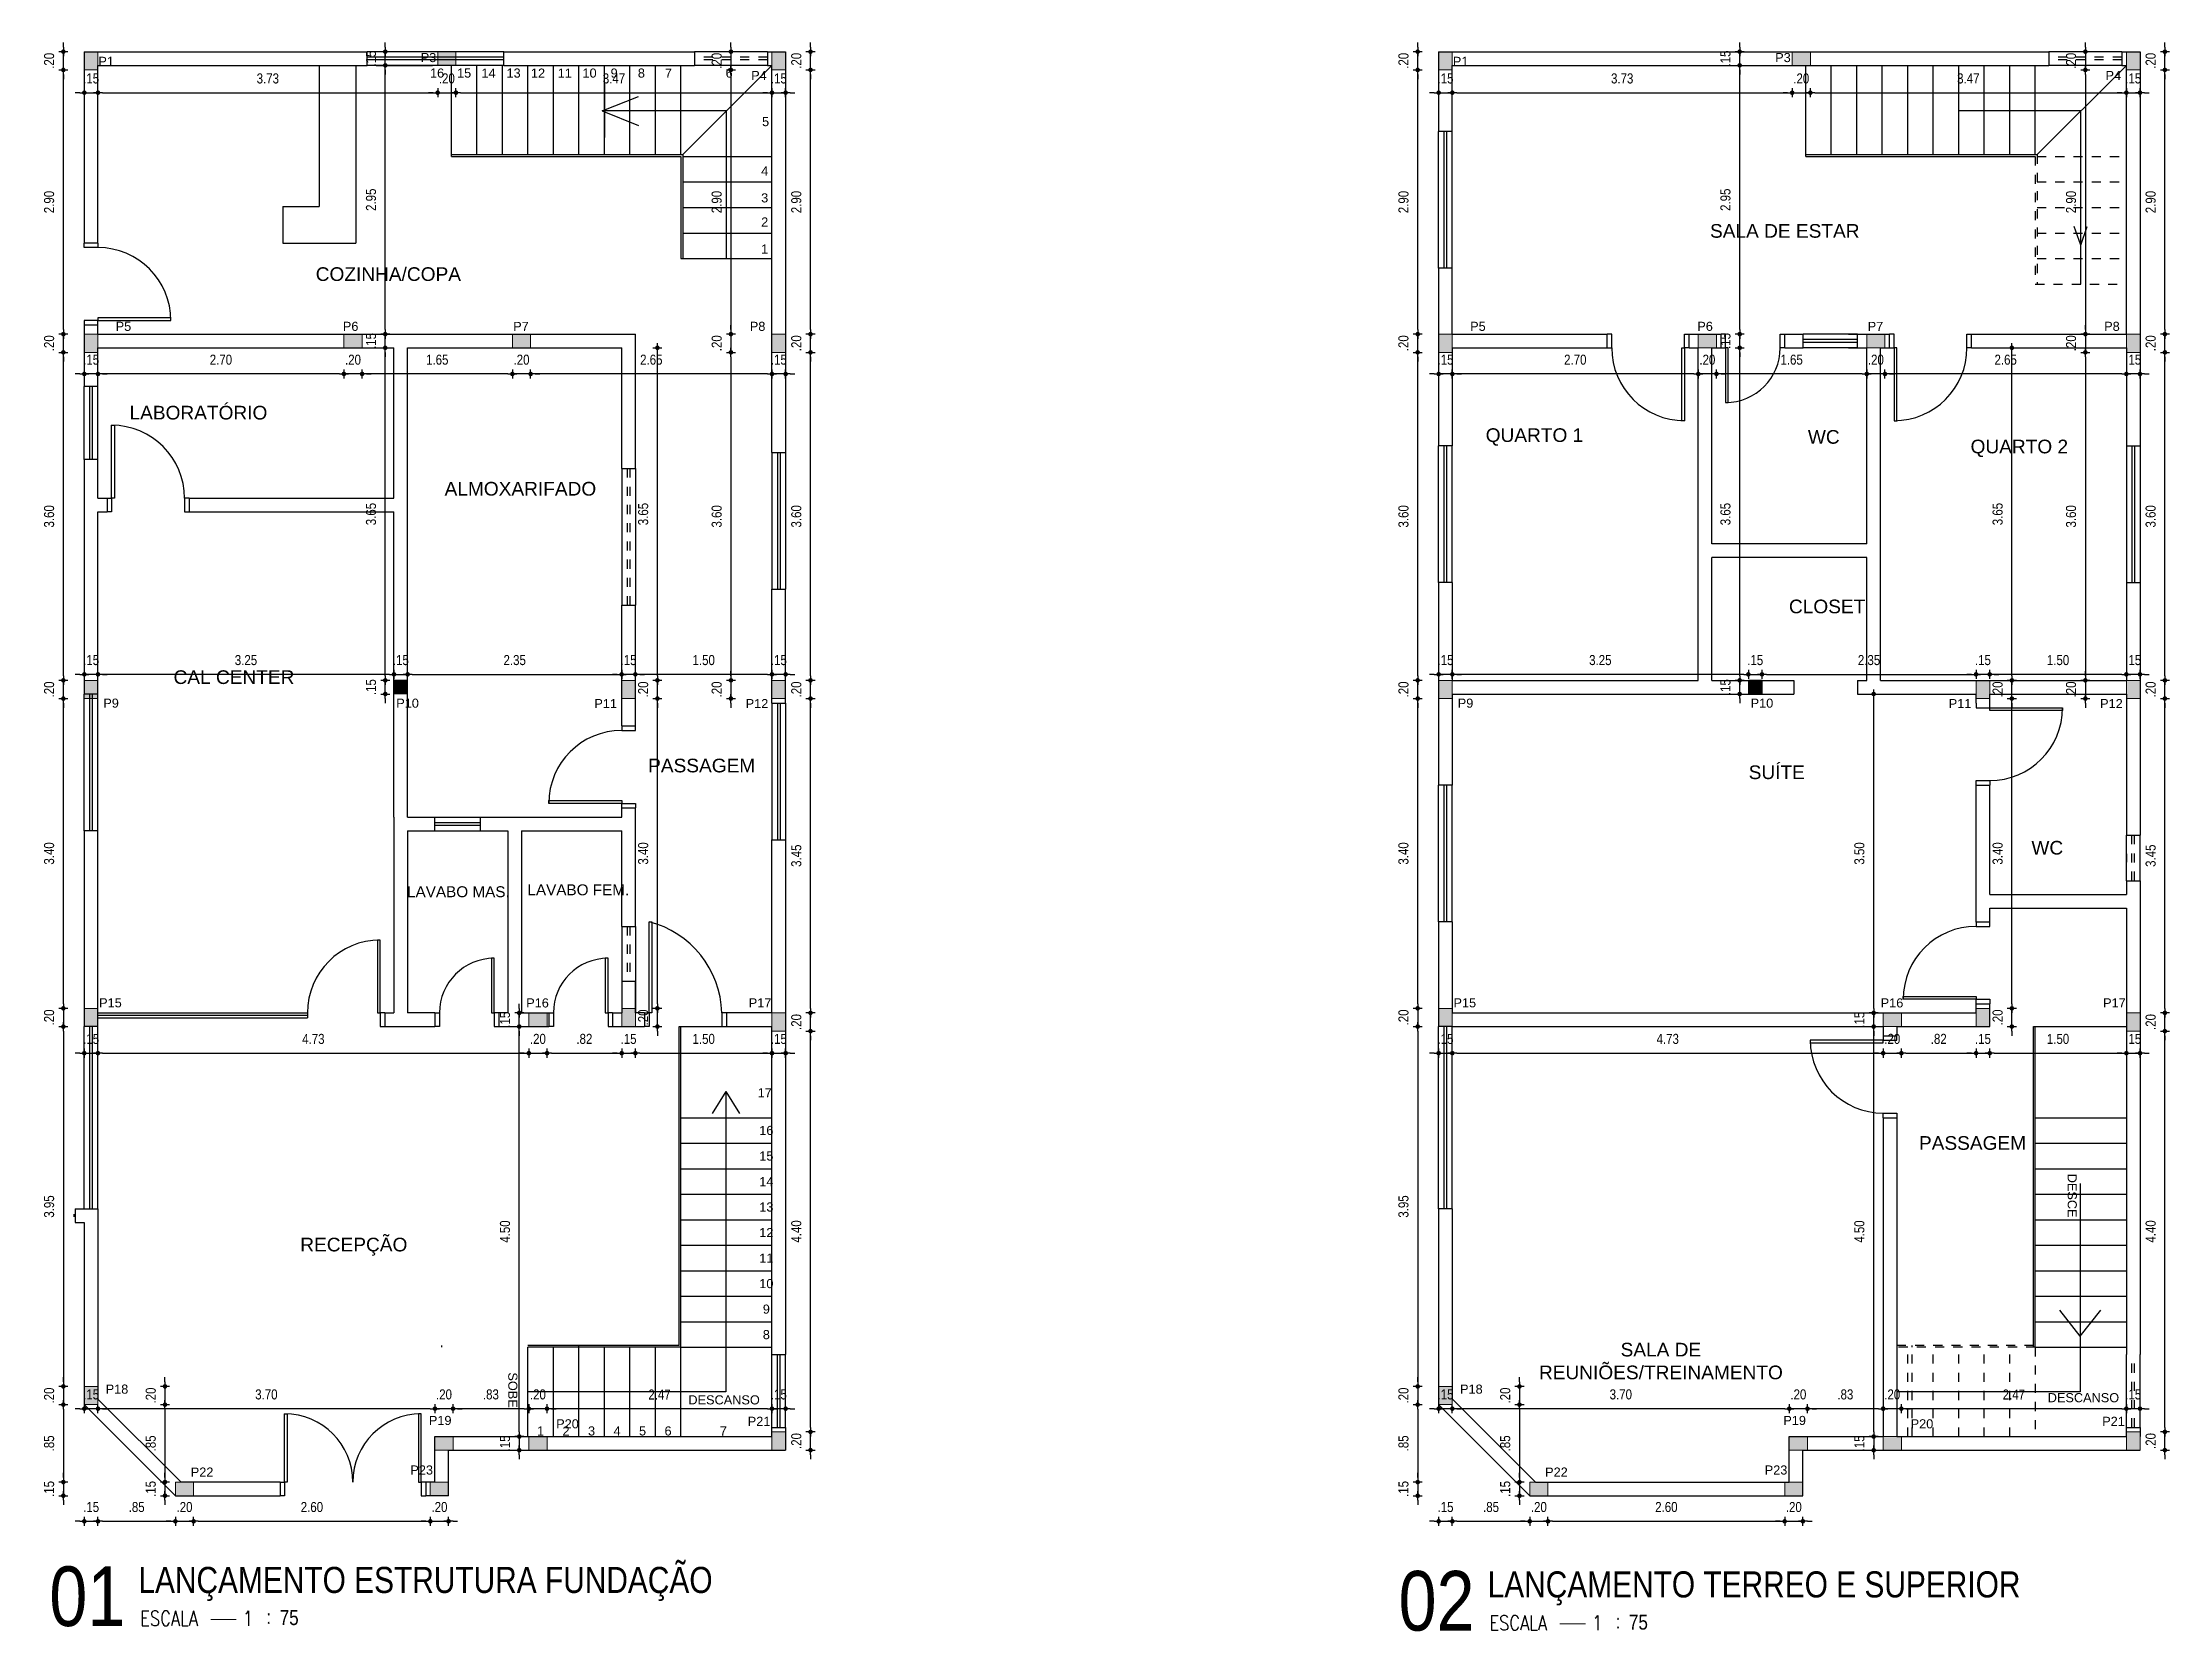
# Model space of a CAD drawing. Header units: millimetres. Extents: x 3212 to 6878, y 1640 to 3386.
# Drawn here: x 3295.26 to 3318.62, y 1701.56 to 1719 of the extents above; entities that cross this region are included whole.
import ezdxf
from ezdxf.enums import TextEntityAlignment as Align

# ---------------------------------------------------------------- set-up
doc = ezdxf.new("R2010")
doc.units = ezdxf.units.MM
doc.header["$LTSCALE"] = 0.8
doc.linetypes.add('HIDDEN2', pattern=[0.1875, 0.125, -0.0625])
for name, color, linetype in [('a-pem-08', 8, 'Continuous'), ('COTA', 2, 'Continuous'), ('E-TXT-G', 3, 'Continuous'), ('E-TXT-Y', 2, 'Continuous')]:
    doc.layers.add(name, color=color, linetype=linetype)
for name, color, linetype, lineweight in [('COTAS', 53, 'Continuous', 9), ('E-TXT-W', 7, 'Continuous', 20), ('pilares', 1, 'Continuous', 9)]:
    doc.layers.add(name, color=color, linetype=linetype, lineweight=lineweight)
doc.styles.add('CARIMBO_DADOS', font='arial.ttf', dxfattribs={"height": 0.1})
doc.styles.add('F2', font='ARIALN.TTF')
doc.styles.add('REG140', font='romans.shx', dxfattribs={"width": 0.8, "height": 0.35})
doc.styles.add('REG80', font='romans.shx', dxfattribs={"width": 0.8, "height": 0.1})
doc.styles.add('SANSSERIF2', font='sanssb__.ttf', dxfattribs={"width": 0.8})
doc.dimstyles.new('ARQUITETURA', dxfattribs={"dimtxt": 0.11, "dimasz": 0.05, "dimexe": 0.1, "dimexo": 0, "dimgap": 0.1, "dimtad": 1, "dimzin": 5, "dimdsep": 46, "dimtxsty": 'F2', "dimblk": 'COTA', "dimcen": 0, "dimse1": 1, "dimse2": 1, "dimadec": 0, "dimazin": 0, "dimtfac": 2, "dimtix": 1, "dimtmove": 2, "dimatfit": 3, "dimldrblk": 'COTA', "dimfxl": 0, "dimtolj": 1, "dimtzin": 5, "dimarcsym": 0})

msp = doc.modelspace()

# ---------------------------------------------------------------- texts
at = {"color": 230, "char_height": 0.1, "attachment_point": 5, "style": 'CARIMBO_DADOS'}
for s, insert in [('P1', (3295.963, 1718.798)), ('P3', (3299.502, 1718.839)), ('P1', (3310.833, 1718.798)), ('P3', (3314.372, 1718.839)), ('P4', (3303.13, 1718.643)), ('P4', (3317.999, 1718.643)), ('P5', (3296.153, 1715.889)), ('P6', (3298.647, 1715.889)), ('P7', (3300.517, 1715.889)), ('P8', (3303.115, 1715.889)), ('P5', (3311.023, 1715.889)), ('P6', (3313.517, 1715.889)), ('P7', (3315.387, 1715.889)), ('P8', (3317.984, 1715.889)), ('P9', (3296.017, 1711.753)), ('P10', (3299.272, 1711.753)), ('P11', (3301.447, 1711.749)), ('P12', (3303.108, 1711.749)), ('P9', (3310.887, 1711.753)), ('P10', (3314.141, 1711.753)), ('P11', (3316.316, 1711.749)), ('P12', (3317.978, 1711.749)), ('P15', (3296.01, 1708.464)), ('P16', (3300.699, 1708.463)), ('P17', (3303.142, 1708.464)), ('P15', (3310.879, 1708.464)), ('P16', (3315.569, 1708.463)), ('P17', (3318.011, 1708.464)), ('P18', (3296.082, 1704.224)), ('P18', (3310.951, 1704.224)), ('P19', (3299.63, 1703.88)), ('P21', (3303.131, 1703.871)), ('P19', (3314.5, 1703.88)), ('P21', (3318.001, 1703.871)), ('P20', (3301.028, 1703.843)), ('P20', (3315.898, 1703.843)), ('P22', (3297.016, 1703.314)), ('P23', (3299.427, 1703.336)), ('P22', (3311.885, 1703.314)), ('P23', (3314.296, 1703.336))]:
    msp.add_mtext(s, dxfattribs=dict(at, insert=insert))

# ---------------------------------------------------------------- blocks, each defined once
blk = doc.blocks.new('terreo')
at = {"layer": 'a-pem-08'}
for p, q in [((-3.4, 8.4), (-0.294, 8.4)), ((-3.4, 8.4), (-3.4, 6.3)), ((-3.25, 8.25), (-0.294, 8.25)), ((-3.25, 6.3), (-3.25, 8.25)), ((-0.82, 8.25), (-0.82, 6.7)), ((-0.42, 8.25), (-0.42, 6.3)), ((1.206, 8.4), (-0.294, 8.4)), ((-0.294, 8.25), (-0.294, 8.4)), ((1.206, 8.34), (-0.294, 8.34)), ((1.206, 8.31), (-0.294, 8.31)), ((1.206, 8.25), (-0.294, 8.25)), ((-0.195, 8.25), (0.423, 8.25)), ((0.63, 7.27), (0.63, 8.25)), ((0.91, 7.27), (0.91, 8.25)), ((1.19, 7.27), (1.19, 8.25)), ((1.206, 8.4), (3.3, 8.4)), ((1.206, 8.25), (1.206, 8.4)), ((1.206, 8.25), (3.3, 8.25)), ((1.47, 7.27), (1.47, 8.25)), ((1.75, 7.27), (1.75, 8.25)), ((2.03, 7.27), (2.03, 8.25)), ((2.31, 7.27), (2.31, 8.25)), ((2.59, 7.27), (2.59, 8.25)), ((2.87, 7.27), (2.87, 8.25)), ((3.15, 7.27), (3.15, 8.25)), ((3.17, 7.27), (4.15, 8.25)), ((3.3, 8.4), (3.3, 8.25)), ((4.1, 8.4), (3.3, 8.4)), ((4.1, 8.25), (3.3, 8.25)), ((4.1, 8.4), (4.3, 8.4)), ((4.1, 8.4), (4.1, 8.25)), ((4.1, 8.25), (4.15, 8.25)), ((4.15, 4), (4.15, 8.25)), ((4.3, 8.4), (4.3, 4)), ((2.31, 8.043), (2.31, 7.457)), ((2.285, 7.75), (2.684, 7.91)), ((3.65, 7.75), (2.285, 7.75)), ((2.285, 7.75), (2.684, 7.59)), ((3.65, 6.13), (3.65, 7.75)), ((0.63, 7.27), (3.17, 7.27)), ((0.63, 7.25), (0.63, 7.27)), ((0.63, 7.25), (3.15, 7.25)), ((3.15, 7.25), (3.15, 6.13)), ((3.17, 7.27), (3.17, 6.13)), ((3.17, 7.25), (4.15, 7.25)), ((3.17, 6.97), (4.15, 6.97)), ((-1.22, 6.7), (-1.22, 6.3)), ((-1.22, 6.7), (-0.82, 6.7)), ((3.17, 6.69), (4.15, 6.69)), ((3.17, 6.41), (4.15, 6.41)), ((-3.25, 6.3), (-3.4, 6.3)), ((-1.22, 6.3), (-0.42, 6.3)), ((3.15, 6.13), (4.15, 6.13)), ((-3.4, 5.4), (-3.4, 4.725)), ((-3.25, 5.4), (-3.4, 5.4)), ((-3.25, 5.3), (-3.25, 5.4)), ((-3.25, 5.3), (2.65, 5.3)), ((-3.25, 5.15), (0, 5.15)), ((-3.25, 4.725), (-3.25, 5.15)), ((0, 3.5), (0, 5.15)), ((0.15, 5.15), (2.15, 5.15)), ((0.15, 5.15), (2.5, 5.15)), ((0.15, 0), (0.15, 5.15)), ((2.5, 3.825), (2.5, 5.15)), ((2.65, 3.825), (2.65, 5.3)), ((-3.25, 4.725), (-3.4, 4.725)), ((-3.4, 3.925), (-3.4, 4.725)), ((-3.34, 3.925), (-3.34, 4.725)), ((-3.31, 3.925), (-3.31, 4.725)), ((-3.25, 3.925), (-3.25, 4.725)), ((4.15, 4), (4.3, 4)), ((4.15, 4), (4.15, 2.5)), ((4.21, 4), (4.21, 2.5)), ((4.24, 4), (4.24, 2.5)), ((4.3, 4), (4.3, 2.5)), ((-3.4, 3.925), (-3.4, 1.35)), ((-3.25, 3.925), (-3.4, 3.925)), ((-3.25, 3.5), (-3.25, 3.925)), ((2.5, 3.825), (2.65, 3.825)), ((2.5, 3.825), (2.5, 2.325)), ((2.65, 3.825), (2.65, 2.325)), ((-3.25, 3.5), (-3.15, 3.5)), ((-3.25, 1.35), (-3.25, 3.35)), ((-3.25, 3.35), (-3.15, 3.35)), ((-3.15, 3.5), (-3.15, 3.35)), ((-2.25, 3.5), (0, 3.5)), ((-2.25, 3.5), (-2.25, 3.35)), ((-2.25, 3.35), (0, 3.35)), ((0, 0), (0, 3.35)), ((4.15, 2.5), (4.3, 2.5)), ((4.15, 1.25), (4.15, 2.5)), ((4.3, 1.25), (4.3, 2.5)), ((2.5, 1), (2.5, 2.325)), ((2.5, 2.325), (2.65, 2.325)), ((2.65, 1), (2.65, 2.325)), ((-3.25, 1.35), (-3.4, 1.35)), ((-3.4, -0.15), (-3.4, 1.35)), ((-3.34, -0.15), (-3.34, 1.35)), ((-3.31, -0.15), (-3.31, 1.35)), ((-3.25, -0.15), (-3.25, 1.35)), ((4.15, 1.25), (4.3, 1.25)), ((4.15, 1.25), (4.15, -0.25)), ((4.21, 1.25), (4.21, -0.25)), ((4.24, 1.25), (4.24, -0.25)), ((4.3, 1.25), (4.3, -0.25)), ((2.5, 1), (2.65, 1)), ((0.15, 0), (0.45, 0)), ((0.45, -0.15), (0.45, 0)), ((0.45, 0), (0.95, 0)), ((0.95, 0), (2.5, 0)), ((0.95, -0.15), (0.95, 0)), ((2.5, 0), (2.5, 0.1)), ((2.5, 0.1), (2.65, 0.1)), ((2.65, -1.2), (2.65, 0.1)), ((-3.4, -0.15), (-3.4, -2.3)), ((-3.25, -0.15), (-3.4, -0.15)), ((-3.25, -2.3), (-3.25, -0.15)), ((0, 0), (0, -2.15)), ((0.15, -0.15), (0.45, -0.15)), ((0.15, -0.15), (0.15, -2.15)), ((0.45, -0.06), (0.95, -0.06)), ((0.45, -0.09), (0.95, -0.09)), ((0.45, -0.15), (0.95, -0.15)), ((0.95, -0.15), (1.25, -0.15)), ((1.25, -0.15), (1.25, -2.15)), ((1.4, -0.15), (1.4, -2.15)), ((1.4, -0.15), (2.5, -0.15)), ((2.5, -1.2), (2.5, -0.15)), ((4.15, -0.25), (4.3, -0.25)), ((4.15, -2.15), (4.15, -0.25)), ((4.3, -0.25), (4.3, -5.9)), ((2.5, -1.2), (2.65, -1.2)), ((2.5, -1.2), (2.5, -1.8)), ((2.65, -1.2), (2.65, -1.8)), ((2.5, -1.8), (2.5, -2.15)), ((2.5, -1.8), (2.65, -1.8)), ((2.65, -1.8), (2.65, -2.15)), ((2.65, -2.15), (2.65, -1.8)), ((-3.248, -2.3), (-3.4, -2.3)), ((-3.4, -4.3), (-3.4, -2.3)), ((-3.34, -4.3), (-3.34, -2.3)), ((-3.31, -4.3), (-3.31, -2.3)), ((-3.25, -2.15), (-0.95, -2.15)), ((-3.25, -4.3), (-3.25, -2.3)), ((-3.248, -2.174), (-0.95, -2.174)), ((-3.248, -2.204), (-0.95, -2.204)), ((-0.95, -2.15), (-0.95, -2.204)), ((-0.1, -2.15), (0, -2.15)), ((-0.1, -2.15), (-0.1, -2.3)), ((-0.1, -2.3), (0.45, -2.3)), ((0.45, -2.15), (0.15, -2.15)), ((0.45, -2.15), (0.45, -2.3)), ((1.25, -2.15), (1.15, -2.15)), ((1.15, -2.15), (1.15, -2.3)), ((1.15, -2.3), (1.7, -2.3)), ((1.4, -2.15), (1.7, -2.15)), ((1.7, -2.15), (1.7, -2.3)), ((2.4, -2.15), (2.5, -2.15)), ((2.4, -2.15), (2.4, -2.3)), ((2.4, -2.3), (2.75, -2.3)), ((2.75, -2.15), (2.65, -2.15)), ((2.65, -2.3), (2.75, -2.3)), ((2.75, -2.15), (2.75, -2.3)), ((3.13, -5.8), (3.13, -2.3)), ((3.13, -2.3), (3.6, -2.3)), ((3.15, -5.82), (3.15, -2.3)), ((4.15, -2.15), (3.65, -2.15)), ((3.65, -2.15), (3.65, -2.3)), ((3.65, -2.3), (4.15, -2.3)), ((4.15, -5.9), (4.15, -2.3)), ((3.643, -3.014), (3.492, -3.256)), ((3.643, -3.014), (3.643, -6.31)), ((3.643, -3.014), (3.795, -3.256)), ((3.15, -3.3), (4.15, -3.3)), ((3.15, -3.58), (4.15, -3.58)), ((3.15, -3.86), (4.15, -3.86)), ((3.15, -4.14), (4.15, -4.14)), ((-3.514, -4.36), (-3.514, -4.39)), ((-3.5, -4.3), (-3.4, -4.3)), ((-3.5, -4.3), (-3.5, -4.45)), ((-3.4, -4.3), (-3.25, -4.3)), ((-3.25, -4.3), (-3.25, -6.388)), ((3.15, -4.42), (4.15, -4.42)), ((-3.5, -4.45), (-3.4, -4.45)), ((-3.4, -4.45), (-3.4, -6.45)), ((3.15, -4.7), (4.15, -4.7)), ((3.15, -4.98), (4.15, -4.98)), ((3.15, -5.26), (4.15, -5.26)), ((3.15, -5.54), (4.15, -5.54)), ((0.525, -5.82), (0.525, -5.8)), ((3.13, -5.8), (1.47, -5.8)), ((1.47, -6.8), (1.47, -5.82)), ((3.15, -5.82), (1.47, -5.82)), ((1.75, -6.8), (1.75, -5.82)), ((2.03, -6.8), (2.03, -5.8)), ((2.31, -6.8), (2.31, -5.82)), ((2.59, -6.8), (2.59, -5.82)), ((2.87, -6.8), (2.87, -5.82)), ((3.15, -6.8), (3.15, -5.82)), ((3.15, -5.82), (4.15, -5.82)), ((4.15, -5.9), (4.3, -5.9)), ((4.15, -6.7), (4.15, -5.9)), ((4.21, -6.7), (4.21, -5.9)), ((4.24, -6.7), (4.24, -5.9)), ((4.3, -6.7), (4.3, -5.9)), ((-3.4, -6.45), (-2.4, -7.45)), ((-3.25, -6.388), (-2.337, -7.3)), ((3.643, -6.31), (1.47, -6.31)), ((4.15, -6.8), (4.15, -6.7)), ((4.15, -6.7), (4.3, -6.7)), ((4.3, -6.7), (4.3, -6.95)), ((0.449, -7.3), (0.449, -6.8)), ((0.449, -6.8), (4.15, -6.8)), ((0.599, -7.45), (0.599, -6.95)), ((0.599, -6.95), (4.3, -6.95)), ((-2.4, -7.45), (-1.251, -7.45)), ((-1.251, -7.3), (-2.337, -7.3)), ((-1.251, -7.3), (-1.251, -7.45)), ((0.449, -7.3), (0.349, -7.3)), ((0.349, -7.3), (0.349, -7.45)), ((0.599, -7.45), (0.349, -7.45))]:
    blk.add_line(p, q, dxfattribs=at)
at = {"layer": 'a-pem-08', "linetype": 'HIDDEN2'}
for p, q in [((4.1, 8.34), (3.3, 8.34)), ((4.1, 8.31), (3.3, 8.31)), ((2.56, 3.825), (2.56, 2.325)), ((2.59, 3.825), (2.59, 2.325)), ((2.56, -1.2), (2.56, -1.8)), ((2.59, -1.2), (2.59, -1.8))]:
    blk.add_line(p, q, dxfattribs=at)
at = {"layer": 'a-pem-08'}
for points in [[(-3.25, 6.3), (-3.25, 6.25), (-3.4, 6.25), (-3.4, 6.3)], [(-3.25, 5.4), (-3.25, 5.45), (-3.4, 5.45), (-3.4, 5.4)], [(-3.15, 3.5), (-3.1, 3.5), (-3.1, 3.35), (-3.15, 3.35)], [(-2.25, 3.5), (-2.3, 3.5), (-2.3, 3.35), (-2.25, 3.35)], [(2.5, 1), (2.5, 0.95), (2.65, 0.95), (2.65, 1)], [(2.5, 0.1), (2.5, 0.15), (2.65, 0.15), (2.65, 0.1)], [(-0.1, -2.15), (-0.15, -2.15), (-0.15, -2.3), (-0.1, -2.3)], [(0.45, -2.15), (0.5, -2.15), (0.5, -2.3), (0.45, -2.3)], [(1.15, -2.15), (1.1, -2.15), (1.1, -2.3), (1.15, -2.3)], [(1.7, -2.15), (1.75, -2.15), (1.75, -2.3), (1.7, -2.3)], [(2.4, -2.15), (2.35, -2.15), (2.35, -2.3), (2.4, -2.3)], [(2.75, -2.15), (2.8, -2.15), (2.8, -2.3), (2.75, -2.3)], [(3.65, -2.15), (3.6, -2.15), (3.6, -2.3), (3.65, -2.3)], [(-1.251, -7.3), (-1.201, -7.3), (-1.201, -7.45), (-1.251, -7.45)], [(0.349, -7.3), (0.299, -7.3), (0.299, -7.45), (0.349, -7.45)]]:
    blk.add_lwpolyline(points, dxfattribs=at)
for points in [[(-3.25, 5.45), (-2.45, 5.45), (-2.45, 5.48), (-3.25, 5.48)], [(-3.1, 3.5), (-3.1, 4.3), (-3.07, 4.3), (-3.07, 3.5)], [(2.5, 0.15), (1.7, 0.15), (1.7, 0.18), (2.5, 0.18)], [(2.8, -2.15), (2.8, -1.15), (2.83, -1.15), (2.83, -2.15)], [(-0.15, -2.15), (-0.15, -1.35), (-0.18, -1.35), (-0.18, -2.15)], [(1.1, -2.15), (1.1, -1.55), (1.07, -1.55), (1.07, -2.15)], [(2.35, -2.15), (2.35, -1.55), (2.32, -1.55), (2.32, -2.15)], [(-1.201, -7.3), (-1.201, -6.55), (-1.171, -6.55), (-1.171, -7.3)], [(0.299, -7.3), (0.299, -6.55), (0.269, -6.55), (0.269, -7.3)]]:
    blk.add_lwpolyline(points, close=True, dxfattribs=at)
for centre, radius, start, end in [((-3.25, 5.45), 0.8, 360, 90), ((-3.1, 3.5), 0.8, 0, 90), ((2.5, 0.15), 0.8, 90, 180), ((2.537, -2.18), 1.063, 1.6349, 75.6847), ((-0.15, -2.15), 0.8, 90, 180), ((1.1, -2.15), 0.6, 90, 180), ((2.35, -2.15), 0.6, 90, 180), ((-1.201, -7.3), 0.75, 0, 90), ((0.299, -7.3), 0.75, 90, 180)]:
    blk.add_arc(centre, radius, start, end, dxfattribs=at)
at = {"layer": 'a-pem-08', "color": 230, "char_height": 0.1, "attachment_point": 5, "style": 'CARIMBO_DADOS'}
for s, insert in [('16', (0.473, 8.165)), ('15', (0.77, 8.165)), ('14', (1.038, 8.165)), ('13', (1.313, 8.165)), ('12', (1.581, 8.165)), ('11', (1.875, 8.165)), ('10', (2.147, 8.165)), ('9', (2.417, 8.165)), ('8', (2.716, 8.165)), ('7', (3.013, 8.165)), ('6', (3.68, 8.165)), ('5', (4.08, 7.632)), ('4', (4.07, 7.091)), ('3', (4.07, 6.795)), ('2', (4.07, 6.531)), ('1', (4.07, 6.235)), ('17', (4.07, -3.027)), ('16', (4.088, -3.441)), ('15', (4.088, -3.721)), ('14', (4.088, -4.002)), ('13', (4.088, -4.281)), ('12', (4.088, -4.561)), ('11', (4.088, -4.842)), ('10', (4.088, -5.122)), ('9', (4.088, -5.402)), ('8', (4.088, -5.682)), ('DESCANSO', (3.624, -6.398)), ('1', (1.609, -6.739)), ('2', (1.889, -6.739)), ('3', (2.169, -6.739)), ('4', (2.449, -6.739)), ('5', (2.729, -6.739)), ('6', (3.009, -6.739)), ('7', (3.616, -6.739))]:
    blk.add_mtext(s, dxfattribs=dict(at, insert=insert))
at = {"layer": 'a-pem-08', "color": 230, "attachment_point": 5, "style": 'CARIMBO_DADOS'}
for s, width, insert, char_height in [('COZINHA/COPA', 0.84921, (-0.062, 5.958), 0.15), ('LABORATÓRIO', 0.84921, (-2.147, 4.437), 0.15), ('ALMOXARIFADO', 0.84921, (1.388, 3.602), 0.15), ('CAL CENTER', 1.52306, (-1.757, 1.534), 0.15), ('PASSAGEM', 0.84921, (3.378, 0.564), 0.15), ('LAVABO MAS.', 1.72092, (0.707, -0.821), 0.12), ('LAVABO FEM.', 1.72092, (2.024, -0.8), 0.12), ('RECEPÇÃO', 0.84921, (-0.441, -4.716), 0.15)]:
    blk.add_mtext_dynamic_manual_height_columns(s, width=width, gutter_width=0.5, heights=[0], dxfattribs=dict(at, insert=insert, char_height=char_height))
at = {"layer": 'a-pem-08', "color": 230, "insert": (1.304, -6.29), "char_height": 0.1, "attachment_point": 5, "rotation": 270, "style": 'CARIMBO_DADOS'}
blk.add_mtext('SOBE', dxfattribs=at)
blk = doc.blocks.new('superior')
at = {"layer": 'a-pem-08'}
for p, q in [((-4.955, 8.005), (-4.955, 7.13)), ((-4.955, 8.005), (1.745, 8.005)), ((1.745, 8.005), (1.745, 7.855)), ((2.545, 8.005), (1.745, 8.005)), ((2.545, 8.005), (2.745, 8.005)), ((2.545, 8.005), (2.545, 7.855)), ((2.745, 8.005), (2.745, 3.68)), ((-4.805, 7.855), (1.745, 7.855)), ((-4.805, 7.13), (-4.805, 7.855)), ((-0.925, 6.875), (-0.925, 7.855)), ((-0.645, 6.875), (-0.645, 7.855)), ((-0.365, 6.875), (-0.365, 7.855)), ((-0.085, 6.875), (-0.085, 7.855)), ((0.195, 6.875), (0.195, 7.855)), ((0.475, 6.875), (0.475, 7.855)), ((0.755, 6.875), (0.755, 7.855)), ((1.035, 6.875), (1.035, 7.855)), ((1.315, 6.875), (1.315, 7.855)), ((1.595, 6.875), (1.595, 7.855)), ((1.615, 6.875), (2.595, 7.855)), ((2.545, 7.855), (1.745, 7.855)), ((2.545, 7.855), (2.595, 7.855)), ((2.595, 4.905), (2.595, 7.855)), ((2.095, 7.355), (0.755, 7.355)), ((2.095, 5.455), (2.095, 7.355)), ((-4.805, 7.13), (-4.955, 7.13)), ((-4.955, 5.63), (-4.955, 7.13)), ((-4.895, 5.63), (-4.895, 7.13)), ((-4.865, 5.63), (-4.865, 7.13)), ((-4.805, 5.63), (-4.805, 7.13)), ((-0.925, 6.875), (1.615, 6.875)), ((-0.925, 6.855), (-0.925, 6.875)), ((-0.925, 6.855), (1.595, 6.855)), ((2.095, 5.88), (2.023, 6.086)), ((2.095, 5.88), (2.166, 6.086)), ((-4.955, 5.63), (-4.955, 3.68)), ((-4.805, 5.63), (-4.955, 5.63)), ((-4.805, 4.905), (-4.805, 5.63)), ((-4.805, 4.905), (-3.105, 4.905)), ((-3.105, 4.755), (-3.105, 4.905)), ((-2.205, 4.905), (-1.855, 4.905)), ((-2.205, 4.755), (-2.205, 4.905)), ((-1.855, 4.755), (-1.855, 4.905)), ((-1.155, 4.905), (-0.955, 4.905)), ((-1.155, 4.755), (-1.155, 4.905)), ((-0.955, 4.755), (-0.955, 4.905)), ((-0.355, 4.905), (-0.955, 4.905)), ((-0.455, 4.905), (-0.005, 4.905)), ((-0.355, 4.755), (-0.355, 4.905)), ((-0.005, 4.755), (-0.005, 4.905)), ((0.895, 4.905), (2.595, 4.905)), ((0.895, 4.755), (0.895, 4.905)), ((-4.805, 4.755), (-4.805, 3.68)), ((-4.805, 4.755), (-3.105, 4.755)), ((-2.205, 4.755), (-2.105, 4.755)), ((-2.105, 1.105), (-2.105, 4.755)), ((-1.955, 4.755), (-1.855, 4.755)), ((-1.955, 3.105), (-1.955, 4.755)), ((-1.955, 2.605), (-1.955, 4.755)), ((-1.155, 4.755), (-0.955, 4.755)), ((-0.355, 4.845), (-0.955, 4.845)), ((-0.355, 4.815), (-0.955, 4.815)), ((-0.355, 4.755), (-0.955, 4.755)), ((-0.455, 4.755), (-0.255, 4.755)), ((-0.255, 2.605), (-0.255, 4.755)), ((-0.105, 4.755), (-0.005, 4.755)), ((-0.105, 1.105), (-0.105, 4.755)), ((0.895, 4.755), (2.595, 4.755)), ((2.595, 4.755), (2.595, 3.68)), ((-4.805, 3.68), (-4.955, 3.68)), ((-4.955, 2.18), (-4.955, 3.68)), ((-4.895, 2.18), (-4.895, 3.68)), ((-4.865, 2.18), (-4.865, 3.68)), ((-4.805, 2.18), (-4.805, 3.68)), ((2.595, 3.68), (2.745, 3.68)), ((2.595, 3.68), (2.595, 2.18)), ((2.655, 3.68), (2.655, 2.18)), ((2.685, 3.68), (2.685, 2.18)), ((2.745, 3.68), (2.745, 2.18)), ((-0.255, 2.605), (-1.955, 2.605)), ((-0.255, 2.455), (-1.955, 2.455)), ((-1.955, 1.105), (-1.955, 2.455)), ((-0.255, 1.105), (-0.255, 2.455)), ((-4.955, 2.18), (-4.955, -0.045)), ((-4.805, 2.18), (-4.955, 2.18)), ((-4.805, 2.18), (-4.805, 1.105)), ((2.595, 2.18), (2.595, 1.105)), ((2.595, 2.18), (2.745, 2.18)), ((2.745, 2.18), (2.745, -0.595)), ((-4.805, 1.105), (-2.105, 1.105)), ((-4.805, 0.955), (-4.805, -0.045)), ((-4.805, 0.955), (-1.055, 0.955)), ((-1.955, 1.105), (-1.055, 1.105)), ((-1.055, 1.105), (-1.055, 0.955)), ((-0.355, 1.105), (-0.255, 1.105)), ((-0.355, 1.105), (-0.355, 0.955)), ((-0.355, 0.955), (0.945, 0.955)), ((-0.105, 1.105), (2.595, 1.105)), ((0.945, 0.855), (0.945, 0.955)), ((1.095, 0.955), (2.595, 0.955)), ((1.095, 0.955), (2.595, 0.955)), ((1.095, 0.855), (1.095, 0.955)), ((2.595, 0.955), (2.595, -0.595)), ((-4.805, -0.045), (-4.955, -0.045)), ((-4.955, -1.545), (-4.955, -0.045)), ((-4.895, -1.545), (-4.895, -0.045)), ((-4.865, -1.545), (-4.865, -0.045)), ((-4.805, -1.545), (-4.805, -0.045)), ((0.945, -1.548), (0.945, -0.045)), ((0.945, -0.045), (1.095, -0.045)), ((1.095, -1.245), (1.095, -0.045)), ((2.595, -0.595), (2.745, -0.595)), ((2.595, -1.095), (2.595, -0.595)), ((2.745, -1.094), (2.745, -0.595)), ((2.595, -0.8), (2.595, -0.89)), ((2.595, -1.094), (2.745, -1.094)), ((2.595, -1.095), (2.595, -1.245)), ((2.745, -1.095), (2.745, -6.295)), ((1.095, -1.245), (2.595, -1.245)), ((1.095, -1.395), (2.595, -1.395)), ((1.095, -1.545), (1.095, -1.395)), ((2.595, -1.395), (2.595, -6.295)), ((-4.955, -1.545), (-4.955, -2.695)), ((-4.805, -1.545), (-4.955, -1.545)), ((-4.805, -1.545), (-4.805, -2.545)), ((0.945, -1.545), (1.095, -1.545)), ((-4.805, -2.545), (0.945, -2.545)), ((0.945, -2.545), (0.945, -2.445)), ((0.945, -2.445), (1.095, -2.445)), ((1.095, -2.695), (1.095, -2.445)), ((-4.955, -4.695), (-4.955, -2.695)), ((-4.805, -2.695), (-4.955, -2.695)), ((-4.895, -4.695), (-4.895, -2.695)), ((-4.865, -4.695), (-4.865, -2.695)), ((-4.805, -2.695), (-0.075, -2.695)), ((-4.805, -4.695), (-4.805, -2.695)), ((-0.075, -2.695), (-0.075, -2.795)), ((-0.075, -2.795), (0.075, -2.795)), ((0.075, -2.695), (0.075, -2.795)), ((0.075, -2.695), (1.095, -2.695)), ((1.575, -6.215), (1.575, -2.695)), ((1.575, -2.695), (2.595, -2.695)), ((1.595, -6.215), (1.595, -2.695)), ((-0.075, -3.695), (0.075, -3.695)), ((-0.075, -3.695), (-0.075, -7.195)), ((0.075, -3.695), (0.075, -7.195)), ((1.595, -3.695), (2.595, -3.695)), ((1.595, -3.975), (2.595, -3.975)), ((1.595, -4.255), (2.595, -4.255)), ((2.088, -4.417), (2.088, -6.705)), ((1.595, -4.535), (2.595, -4.535)), ((-4.955, -4.695), (-4.955, -6.845)), ((-4.805, -4.695), (-4.955, -4.695)), ((-4.805, -4.695), (-4.805, -6.782)), ((1.595, -4.815), (2.595, -4.815)), ((1.595, -5.095), (2.595, -5.095)), ((1.595, -5.375), (2.595, -5.375)), ((1.595, -5.655), (2.595, -5.655)), ((2.088, -6.094), (1.864, -5.807)), ((2.088, -6.094), (2.313, -5.807)), ((1.595, -5.935), (2.595, -5.935)), ((1.595, -6.215), (1.575, -6.215)), ((1.595, -6.215), (2.595, -6.215)), ((2.595, -7.095), (2.595, -6.295)), ((2.745, -7.095), (2.745, -6.295)), ((2.088, -6.705), (0.075, -6.705)), ((-4.955, -6.845), (-3.955, -7.845)), ((-4.805, -6.782), (-3.893, -7.695)), ((-1.106, -7.195), (-0.075, -7.195)), ((-1.106, -7.695), (-1.106, -7.195)), ((-0.255, -7.195), (-0.075, -7.195)), ((0.075, -7.195), (2.595, -7.195)), ((2.595, -7.195), (2.595, -7.095)), ((2.595, -7.095), (2.745, -7.095)), ((2.745, -7.095), (2.745, -7.195)), ((-0.956, -7.845), (-0.956, -7.345)), ((-0.956, -7.345), (2.745, -7.345)), ((-3.893, -7.695), (-1.106, -7.695)), ((-3.955, -7.845), (-0.956, -7.845))]:
    blk.add_line(p, q, dxfattribs=at)
at = {"layer": 'a-pem-08', "linetype": 'HIDDEN2'}
for p, q in [((2.545, 7.945), (1.745, 7.945)), ((2.545, 7.915), (1.745, 7.915)), ((1.595, 6.855), (1.595, 5.455)), ((1.615, 6.875), (1.615, 5.455)), ((1.615, 6.855), (2.595, 6.855)), ((1.615, 6.575), (2.595, 6.575)), ((1.615, 6.295), (2.595, 6.295)), ((1.615, 6.015), (2.595, 6.015)), ((1.615, 5.735), (2.595, 5.735)), ((1.595, 5.455), (2.595, 5.455)), ((2.655, -1.094), (2.655, -0.595)), ((2.685, -1.094), (2.685, -0.595)), ((1.575, -6.195), (0.075, -6.195)), ((1.595, -6.215), (0.075, -6.215)), ((0.195, -7.195), (0.195, -6.215)), ((0.245, -6.215), (0.245, -6.195)), ((0.245, -7.195), (0.245, -6.215)), ((0.475, -7.195), (0.475, -6.195)), ((0.755, -7.195), (0.755, -6.215)), ((1.035, -7.195), (1.035, -6.215)), ((1.315, -7.195), (1.315, -6.215)), ((1.595, -6.215), (1.595, -7.195)), ((2.655, -7.095), (2.655, -6.295)), ((2.685, -7.095), (2.685, -6.295))]:
    blk.add_line(p, q, dxfattribs=at)
at = {"layer": 'a-pem-08'}
for points in [[(-3.105, 4.755), (-3.055, 4.755), (-3.055, 4.905), (-3.105, 4.905)], [(-2.205, 4.755), (-2.255, 4.755), (-2.255, 4.905), (-2.205, 4.905)], [(-1.855, 4.755), (-1.805, 4.755), (-1.805, 4.905), (-1.855, 4.905)], [(-1.155, 4.755), (-1.205, 4.755), (-1.205, 4.905), (-1.155, 4.905)], [(-0.005, 4.755), (0.045, 4.755), (0.045, 4.905), (-0.005, 4.905)], [(0.895, 4.755), (0.845, 4.755), (0.845, 4.905), (0.895, 4.905)], [(0.945, 0.855), (0.945, 0.805), (1.095, 0.805), (1.095, 0.855)], [(0.945, -0.045), (0.945, 0.005), (1.095, 0.005), (1.095, -0.045)], [(0.945, -1.545), (0.945, -1.595), (1.095, -1.595), (1.095, -1.545)], [(0.945, -2.445), (0.945, -2.395), (1.095, -2.395), (1.095, -2.445)], [(-0.075, -2.795), (-0.075, -2.845), (0.075, -2.845), (0.075, -2.795)], [(-0.075, -3.695), (-0.075, -3.645), (0.075, -3.645), (0.075, -3.695)]]:
    blk.add_lwpolyline(points, dxfattribs=at)
for points in [[(-2.255, 4.755), (-2.255, 3.955), (-2.285, 3.955), (-2.285, 4.755)], [(-1.805, 4.755), (-1.805, 4.155), (-1.775, 4.155), (-1.775, 4.755)], [(0.045, 4.755), (0.045, 3.955), (0.075, 3.955), (0.075, 4.755)], [(1.095, 0.805), (1.895, 0.805), (1.895, 0.775), (1.095, 0.775)], [(0.945, -2.395), (0.145, -2.395), (0.145, -2.365), (0.945, -2.365)], [(-0.075, -2.845), (-0.875, -2.845), (-0.875, -2.875), (-0.075, -2.875)]]:
    blk.add_lwpolyline(points, close=True, dxfattribs=at)
for centre, radius, start, end in [((-2.255, 4.755), 0.8, 180, 270), ((-1.805, 4.755), 0.6, 270, 0), ((0.045, 4.755), 0.8, 270, 0), ((1.095, 0.805), 0.8, 270, 360), ((0.945, -2.395), 0.8, 90, 180), ((-0.075, -2.845), 0.8, 179.9999, 269.9999)]:
    blk.add_arc(centre, radius, start, end, dxfattribs=at)
at = {"layer": 'a-pem-08', "color": 230, "char_height": 0.15, "attachment_point": 5, "style": 'CARIMBO_DADOS'}
for s, width, insert in [('SALA DE ESTAR', 2.41841, (-1.155, 6.037)), ('QUARTO 1', 1.43702, (-3.903, 3.776)), ('WC', 2.48597, (-0.727, 3.776)), ('QUARTO 2', 1.43702, (1.42, 3.651)), ('CLOSET', 2.48597, (-0.69, 1.915)), ('SUÍTE ', 2.48597, (-1.243, 0.095)), ('WC ', 2.48597, (1.727, -0.733)), ('PASSAGEM', 0.84921, (0.906, -3.974)), ('SALA DE REUNIÕES/TREINAMENTO', 3.16432, (-2.515, -6.367))]:
    blk.add_mtext_dynamic_manual_height_columns(s, width=width, gutter_width=0.5, heights=[0], dxfattribs=dict(at, insert=insert))
at = {"layer": 'a-pem-08', "color": 230, "insert": (2, -4.551), "char_height": 0.1, "attachment_point": 5, "rotation": 270, "style": 'CARIMBO_DADOS'}
blk.add_mtext('DESCE', dxfattribs=at)
at = {"layer": 'a-pem-08', "color": 230, "insert": (2.124, -6.769), "char_height": 0.1, "attachment_point": 5, "style": 'CARIMBO_DADOS'}
blk.add_mtext('DESCANSO', dxfattribs=at)
blk = doc.blocks.new('COTA')
at = {"layer": 'COTA'}
for p, q in [((-1, 0), (1, 0)), ((0, 1), (0, -1))]:
    blk.add_line(p, q, dxfattribs=at)
at = {"layer": 'COTA', "const_width": 0.5}
blk.add_lwpolyline([(-0.25, 0, 1), (0.25, 0, 1)], format="xyb", close=True, dxfattribs=at)
blk = doc.blocks.new('*D578')
at = {"layer": 'COTAS', "color": 0, "lineweight": -2, "transparency": 16777216}
for p, q in [((3295.673, 1707.912), (3295.623, 1707.912)), ((3295.723, 1707.912), (3295.873, 1707.912)), ((3295.923, 1707.912), (3295.973, 1707.912))]:
    blk.add_line(p, q, dxfattribs=at)
at = {"layer": 'Defpoints', "color": 0, "transparency": 16777216}
for p in [(3295.723, 1708.304), (3295.873, 1708.204), (3295.873, 1707.912)]:
    blk.add_point(p, dxfattribs=at)
at = {"layer": 'COTAS', "color": 0, "lineweight": -2, "transparency": 16777216, "xscale": 0.05, "yscale": 0.05, "zscale": 0.05}
blk.add_blockref('COTA', (3295.723, 1707.912), dxfattribs=at)
at = {"layer": 'COTAS', "color": 0, "lineweight": -2, "transparency": 16777216, "xscale": 0.05, "yscale": 0.05, "zscale": 0.05, "rotation": 180}
blk.add_blockref('COTA', (3295.873, 1707.912), dxfattribs=at)
at = {"layer": 'COTAS', "color": 0, "transparency": 16777216, "insert": (3295.798, 1708.068), "char_height": 0.11, "attachment_point": 5, "style": 'F2'}
blk.add_mtext('\\A1;.15', dxfattribs=at)
blk = doc.blocks.new('*D579')
at = {"layer": 'COTAS', "color": 0, "lineweight": -2, "transparency": 16777216}
blk.add_line((3295.923, 1707.912), (3300.553, 1707.912), dxfattribs=at)
at = {"layer": 'Defpoints', "color": 0, "transparency": 16777216}
for p in [(3295.873, 1708.204), (3300.603, 1708.204), (3300.603, 1707.912)]:
    blk.add_point(p, dxfattribs=at)
at = {"layer": 'COTAS', "color": 0, "lineweight": -2, "transparency": 16777216, "xscale": 0.05, "yscale": 0.05, "zscale": 0.05, "rotation": 180}
blk.add_blockref('COTA', (3295.873, 1707.912), dxfattribs=at)
at = {"layer": 'COTAS', "color": 0, "lineweight": -2, "transparency": 16777216, "xscale": 0.05, "yscale": 0.05, "zscale": 0.05}
blk.add_blockref('COTA', (3300.603, 1707.912), dxfattribs=at)
at = {"layer": 'COTAS', "color": 0, "transparency": 16777216, "insert": (3298.238, 1708.068), "char_height": 0.11, "attachment_point": 5, "style": 'F2'}
blk.add_mtext('\\A1;4.73', dxfattribs=at)
blk = doc.blocks.new('*D580')
at = {"layer": 'COTAS', "color": 0, "lineweight": -2, "transparency": 16777216}
for p, q in [((3300.553, 1707.912), (3300.503, 1707.912)), ((3300.603, 1707.912), (3300.803, 1707.912)), ((3300.853, 1707.912), (3300.903, 1707.912))]:
    blk.add_line(p, q, dxfattribs=at)
at = {"layer": 'Defpoints', "color": 0, "transparency": 16777216}
for p in [(3300.603, 1708.204), (3300.803, 1708.204), (3300.803, 1707.912)]:
    blk.add_point(p, dxfattribs=at)
at = {"layer": 'COTAS', "color": 0, "lineweight": -2, "transparency": 16777216, "xscale": 0.05, "yscale": 0.05, "zscale": 0.05}
blk.add_blockref('COTA', (3300.603, 1707.912), dxfattribs=at)
at = {"layer": 'COTAS', "color": 0, "lineweight": -2, "transparency": 16777216, "xscale": 0.05, "yscale": 0.05, "zscale": 0.05, "rotation": 180}
blk.add_blockref('COTA', (3300.803, 1707.912), dxfattribs=at)
at = {"layer": 'COTAS', "color": 0, "transparency": 16777216, "insert": (3300.703, 1708.068), "char_height": 0.11, "attachment_point": 5, "style": 'F2'}
blk.add_mtext('\\A1;.20', dxfattribs=at)
blk = doc.blocks.new('*D581')
at = {"layer": 'COTAS', "color": 0, "lineweight": -2, "transparency": 16777216}
for p, q in [((3296.609, 1704.304), (3296.609, 1704.354)), ((3296.609, 1704.254), (3296.609, 1704.054)), ((3296.609, 1704.004), (3296.609, 1703.954))]:
    blk.add_line(p, q, dxfattribs=at)
at = {"layer": 'Defpoints', "color": 0, "transparency": 16777216}
for p in [(3295.873, 1704.254), (3295.873, 1704.054), (3296.609, 1704.054)]:
    blk.add_point(p, dxfattribs=at)
at = {"layer": 'COTAS', "color": 0, "lineweight": -2, "transparency": 16777216, "xscale": 0.05, "yscale": 0.05, "zscale": 0.05}
for p, rotation in [((3296.609, 1704.254), 270), ((3296.609, 1704.054), 90)]:
    blk.add_blockref('COTA', p, dxfattribs=dict(at, rotation=rotation))
at = {"layer": 'COTAS', "color": 0, "transparency": 16777216, "insert": (3296.453, 1704.154), "char_height": 0.11, "attachment_point": 5, "rotation": 90, "style": 'F2'}
blk.add_mtext('\\A1;.20', dxfattribs=at)
blk = doc.blocks.new('*D582')
at = {"layer": 'COTAS', "color": 0, "lineweight": -2, "transparency": 16777216}
blk.add_line((3296.609, 1704.004), (3296.609, 1703.254), dxfattribs=at)
at = {"layer": 'Defpoints', "color": 0, "transparency": 16777216}
for p in [(3295.873, 1704.054), (3296.609, 1703.204), (3296.723, 1703.204)]:
    blk.add_point(p, dxfattribs=at)
at = {"layer": 'COTAS', "color": 0, "lineweight": -2, "transparency": 16777216, "xscale": 0.05, "yscale": 0.05, "zscale": 0.05}
for p, rotation in [((3296.609, 1704.054), 90), ((3296.609, 1703.204), 270)]:
    blk.add_blockref('COTA', p, dxfattribs=dict(at, rotation=rotation))
at = {"layer": 'COTAS', "color": 0, "transparency": 16777216, "insert": (3296.453, 1703.629), "char_height": 0.11, "attachment_point": 5, "rotation": 90, "style": 'F2'}
blk.add_mtext('\\A1;.85', dxfattribs=at)
blk = doc.blocks.new('*D583')
at = {"layer": 'COTAS', "color": 0, "lineweight": -2, "transparency": 16777216}
for p, q in [((3296.609, 1703.254), (3296.609, 1703.304)), ((3296.609, 1703.204), (3296.609, 1703.054)), ((3296.609, 1703.004), (3296.609, 1702.954))]:
    blk.add_line(p, q, dxfattribs=at)
at = {"layer": 'Defpoints', "color": 0, "transparency": 16777216}
for p in [(3296.723, 1703.204), (3296.609, 1703.054), (3296.723, 1703.054)]:
    blk.add_point(p, dxfattribs=at)
at = {"layer": 'COTAS', "color": 0, "lineweight": -2, "transparency": 16777216, "xscale": 0.05, "yscale": 0.05, "zscale": 0.05}
for p, rotation in [((3296.609, 1703.204), 270), ((3296.609, 1703.054), 90)]:
    blk.add_blockref('COTA', p, dxfattribs=dict(at, rotation=rotation))
at = {"layer": 'COTAS', "color": 0, "transparency": 16777216, "insert": (3296.453, 1703.129), "char_height": 0.11, "attachment_point": 5, "rotation": 90, "style": 'F2'}
blk.add_mtext('\\A1;.15', dxfattribs=at)
blk = doc.blocks.new('*D584')
at = {"layer": 'COTAS', "color": 0, "lineweight": -2, "transparency": 16777216}
for p, q in [((3302.822, 1718.954), (3302.822, 1719.004)), ((3302.822, 1718.904), (3302.822, 1718.704)), ((3302.822, 1718.654), (3302.822, 1718.604))]:
    blk.add_line(p, q, dxfattribs=at)
at = {"layer": 'Defpoints', "color": 0, "transparency": 16777216}
for p in [(3303.423, 1718.904), (3302.822, 1718.704), (3303.423, 1718.704)]:
    blk.add_point(p, dxfattribs=at)
at = {"layer": 'COTAS', "color": 0, "lineweight": -2, "transparency": 16777216, "xscale": 0.05, "yscale": 0.05, "zscale": 0.05}
for p, rotation in [((3302.822, 1718.904), 270), ((3302.822, 1718.704), 90)]:
    blk.add_blockref('COTA', p, dxfattribs=dict(at, rotation=rotation))
at = {"layer": 'COTAS', "color": 0, "transparency": 16777216, "insert": (3302.666, 1718.804), "char_height": 0.11, "attachment_point": 5, "rotation": 90, "style": 'F2'}
blk.add_mtext('\\A1;.20', dxfattribs=at)
blk = doc.blocks.new('*D585')
at = {"layer": 'COTAS', "color": 0, "lineweight": -2, "transparency": 16777216}
blk.add_line((3302.822, 1718.654), (3302.822, 1715.854), dxfattribs=at)
at = {"layer": 'Defpoints', "color": 0, "transparency": 16777216}
for p in [(3303.423, 1718.704), (3302.822, 1715.804), (3303.273, 1715.804)]:
    blk.add_point(p, dxfattribs=at)
at = {"layer": 'COTAS', "color": 0, "lineweight": -2, "transparency": 16777216, "xscale": 0.05, "yscale": 0.05, "zscale": 0.05}
for p, rotation in [((3302.822, 1718.704), 90), ((3302.822, 1715.804), 270)]:
    blk.add_blockref('COTA', p, dxfattribs=dict(at, rotation=rotation))
at = {"layer": 'COTAS', "color": 0, "transparency": 16777216, "insert": (3302.666, 1717.254), "char_height": 0.11, "attachment_point": 5, "rotation": 90, "style": 'F2'}
blk.add_mtext('\\A1;2.90', dxfattribs=at)
blk = doc.blocks.new('*D586')
at = {"layer": 'COTAS', "color": 0, "lineweight": -2, "transparency": 16777216}
for p, q in [((3302.822, 1715.854), (3302.822, 1715.904)), ((3302.822, 1715.804), (3302.822, 1715.604)), ((3302.822, 1715.554), (3302.822, 1715.504))]:
    blk.add_line(p, q, dxfattribs=at)
at = {"layer": 'Defpoints', "color": 0, "transparency": 16777216}
for p in [(3302.822, 1715.604), (3303.273, 1715.804), (3303.273, 1715.604)]:
    blk.add_point(p, dxfattribs=at)
at = {"layer": 'COTAS', "color": 0, "lineweight": -2, "transparency": 16777216, "xscale": 0.05, "yscale": 0.05, "zscale": 0.05}
for p, rotation in [((3302.822, 1715.804), 270), ((3302.822, 1715.604), 90)]:
    blk.add_blockref('COTA', p, dxfattribs=dict(at, rotation=rotation))
at = {"layer": 'COTAS', "color": 0, "transparency": 16777216, "insert": (3302.666, 1715.704), "char_height": 0.11, "attachment_point": 5, "rotation": 90, "style": 'F2'}
blk.add_mtext('\\A1;.20', dxfattribs=at)
blk = doc.blocks.new('*D587')
at = {"layer": 'COTAS', "color": 0, "lineweight": -2, "transparency": 16777216}
blk.add_line((3302.822, 1715.554), (3302.822, 1712.054), dxfattribs=at)
at = {"layer": 'Defpoints', "color": 0, "transparency": 16777216}
for p in [(3303.273, 1715.604), (3302.822, 1712.004), (3303.273, 1712.004)]:
    blk.add_point(p, dxfattribs=at)
at = {"layer": 'COTAS', "color": 0, "lineweight": -2, "transparency": 16777216, "xscale": 0.05, "yscale": 0.05, "zscale": 0.05}
for p, rotation in [((3302.822, 1715.604), 90), ((3302.822, 1712.004), 270)]:
    blk.add_blockref('COTA', p, dxfattribs=dict(at, rotation=rotation))
at = {"layer": 'COTAS', "color": 0, "transparency": 16777216, "insert": (3302.666, 1713.804), "char_height": 0.11, "attachment_point": 5, "rotation": 90, "style": 'F2'}
blk.add_mtext('\\A1;3.60', dxfattribs=at)
blk = doc.blocks.new('*D588')
at = {"layer": 'COTAS', "color": 0, "lineweight": -2, "transparency": 16777216}
for p, q in [((3302.822, 1712.054), (3302.822, 1712.104)), ((3302.822, 1712.004), (3302.822, 1711.804)), ((3302.822, 1711.754), (3302.822, 1711.704))]:
    blk.add_line(p, q, dxfattribs=at)
at = {"layer": 'Defpoints', "color": 0, "transparency": 16777216}
for p in [(3303.273, 1712.004), (3302.822, 1711.804), (3303.273, 1711.804)]:
    blk.add_point(p, dxfattribs=at)
at = {"layer": 'COTAS', "color": 0, "lineweight": -2, "transparency": 16777216, "xscale": 0.05, "yscale": 0.05, "zscale": 0.05}
for p, rotation in [((3302.822, 1712.004), 270), ((3302.822, 1711.804), 90)]:
    blk.add_blockref('COTA', p, dxfattribs=dict(at, rotation=rotation))
at = {"layer": 'COTAS', "color": 0, "transparency": 16777216, "insert": (3302.666, 1711.904), "char_height": 0.11, "attachment_point": 5, "rotation": 90, "style": 'F2'}
blk.add_mtext('\\A1;.20', dxfattribs=at)
blk = doc.blocks.new('*D552')
at = {"layer": 'COTAS', "color": 0, "lineweight": -2, "transparency": 16777216}
blk.add_line((3295.923, 1718.454), (3299.553, 1718.454), dxfattribs=at)
at = {"layer": 'Defpoints', "color": 0, "transparency": 16777216}
for p in [(3295.873, 1718.604), (3299.603, 1718.604), (3299.603, 1718.454)]:
    blk.add_point(p, dxfattribs=at)
at = {"layer": 'COTAS', "color": 0, "lineweight": -2, "transparency": 16777216, "xscale": 0.05, "yscale": 0.05, "zscale": 0.05, "rotation": 180}
blk.add_blockref('COTA', (3295.873, 1718.454), dxfattribs=at)
at = {"layer": 'COTAS', "color": 0, "lineweight": -2, "transparency": 16777216, "xscale": 0.05, "yscale": 0.05, "zscale": 0.05}
blk.add_blockref('COTA', (3299.603, 1718.454), dxfattribs=at)
at = {"layer": 'COTAS', "color": 0, "transparency": 16777216, "insert": (3297.738, 1718.61), "char_height": 0.11, "attachment_point": 5, "style": 'F2'}
blk.add_mtext('\\A1;3.73', dxfattribs=at)
blk = doc.blocks.new('*D553')
at = {"layer": 'COTAS', "color": 0, "lineweight": -2, "transparency": 16777216}
for p, q in [((3299.553, 1718.454), (3299.503, 1718.454)), ((3299.603, 1718.454), (3299.803, 1718.454)), ((3299.853, 1718.454), (3299.903, 1718.454))]:
    blk.add_line(p, q, dxfattribs=at)
at = {"layer": 'Defpoints', "color": 0, "transparency": 16777216}
for p in [(3299.603, 1718.604), (3299.803, 1718.454), (3299.803, 1718.454)]:
    blk.add_point(p, dxfattribs=at)
at = {"layer": 'COTAS', "color": 0, "lineweight": -2, "transparency": 16777216, "xscale": 0.05, "yscale": 0.05, "zscale": 0.05}
blk.add_blockref('COTA', (3299.603, 1718.454), dxfattribs=at)
at = {"layer": 'COTAS', "color": 0, "lineweight": -2, "transparency": 16777216, "xscale": 0.05, "yscale": 0.05, "zscale": 0.05, "rotation": 180}
blk.add_blockref('COTA', (3299.803, 1718.454), dxfattribs=at)
at = {"layer": 'COTAS', "color": 0, "transparency": 16777216, "insert": (3299.703, 1718.61), "char_height": 0.11, "attachment_point": 5, "style": 'F2'}
blk.add_mtext('\\A1;.20', dxfattribs=at)
blk = doc.blocks.new('*D554')
at = {"layer": 'COTAS', "color": 0, "lineweight": -2, "transparency": 16777216}
blk.add_line((3299.853, 1718.454), (3303.223, 1718.454), dxfattribs=at)
at = {"layer": 'Defpoints', "color": 0, "transparency": 16777216}
for p in [(3299.803, 1718.454), (3303.273, 1718.454), (3303.273, 1718.454)]:
    blk.add_point(p, dxfattribs=at)
at = {"layer": 'COTAS', "color": 0, "lineweight": -2, "transparency": 16777216, "xscale": 0.05, "yscale": 0.05, "zscale": 0.05, "rotation": 180}
blk.add_blockref('COTA', (3299.803, 1718.454), dxfattribs=at)
at = {"layer": 'COTAS', "color": 0, "lineweight": -2, "transparency": 16777216, "xscale": 0.05, "yscale": 0.05, "zscale": 0.05}
blk.add_blockref('COTA', (3303.273, 1718.454), dxfattribs=at)
at = {"layer": 'COTAS', "color": 0, "transparency": 16777216, "insert": (3301.538, 1718.61), "char_height": 0.11, "attachment_point": 5, "style": 'F2'}
blk.add_mtext('\\A1;3.47', dxfattribs=at)
blk = doc.blocks.new('*D555')
at = {"layer": 'COTAS', "color": 0, "lineweight": -2, "transparency": 16777216}
for p, q in [((3303.223, 1718.454), (3303.173, 1718.454)), ((3303.273, 1718.454), (3303.423, 1718.454)), ((3303.473, 1718.454), (3303.523, 1718.454))]:
    blk.add_line(p, q, dxfattribs=at)
at = {"layer": 'Defpoints', "color": 0, "transparency": 16777216}
for p in [(3303.273, 1718.454), (3303.423, 1718.454), (3303.423, 1718.454)]:
    blk.add_point(p, dxfattribs=at)
at = {"layer": 'COTAS', "color": 0, "lineweight": -2, "transparency": 16777216, "xscale": 0.05, "yscale": 0.05, "zscale": 0.05}
blk.add_blockref('COTA', (3303.273, 1718.454), dxfattribs=at)
at = {"layer": 'COTAS', "color": 0, "lineweight": -2, "transparency": 16777216, "xscale": 0.05, "yscale": 0.05, "zscale": 0.05, "rotation": 180}
blk.add_blockref('COTA', (3303.423, 1718.454), dxfattribs=at)
at = {"layer": 'COTAS', "color": 0, "transparency": 16777216, "insert": (3303.348, 1718.61), "char_height": 0.11, "attachment_point": 5, "style": 'F2'}
blk.add_mtext('\\A1;.15', dxfattribs=at)
blk = doc.blocks.new('*D556')
at = {"layer": 'COTAS', "color": 0, "lineweight": -2, "transparency": 16777216}
blk.add_line((3303.223, 1704.01), (3300.853, 1704.01), dxfattribs=at)
at = {"layer": 'Defpoints', "color": 0, "transparency": 16777216}
for p in [(3300.803, 1704.01), (3303.273, 1703.697), (3300.803, 1703.646)]:
    blk.add_point(p, dxfattribs=at)
at = {"layer": 'COTAS', "color": 0, "lineweight": -2, "transparency": 16777216, "xscale": 0.05, "yscale": 0.05, "zscale": 0.05, "rotation": 180}
blk.add_blockref('COTA', (3300.803, 1704.01), dxfattribs=at)
at = {"layer": 'COTAS', "color": 0, "lineweight": -2, "transparency": 16777216, "xscale": 0.05, "yscale": 0.05, "zscale": 0.05}
blk.add_blockref('COTA', (3303.273, 1704.01), dxfattribs=at)
at = {"layer": 'COTAS', "color": 0, "transparency": 16777216, "insert": (3302.038, 1704.165), "char_height": 0.11, "attachment_point": 5, "style": 'F2'}
blk.add_mtext('\\A1;2.47', dxfattribs=at)
blk = doc.blocks.new('*D557')
at = {"layer": 'COTAS', "color": 0, "lineweight": -2, "transparency": 16777216}
for p, q in [((3300.553, 1704.01), (3300.503, 1704.01)), ((3300.803, 1704.01), (3300.603, 1704.01)), ((3300.853, 1704.01), (3300.903, 1704.01))]:
    blk.add_line(p, q, dxfattribs=at)
at = {"layer": 'Defpoints', "color": 0, "transparency": 16777216}
for p in [(3300.603, 1704.01), (3300.603, 1703.646), (3300.803, 1703.646)]:
    blk.add_point(p, dxfattribs=at)
at = {"layer": 'COTAS', "color": 0, "lineweight": -2, "transparency": 16777216, "xscale": 0.05, "yscale": 0.05, "zscale": 0.05}
blk.add_blockref('COTA', (3300.603, 1704.01), dxfattribs=at)
at = {"layer": 'COTAS', "color": 0, "lineweight": -2, "transparency": 16777216, "xscale": 0.05, "yscale": 0.05, "zscale": 0.05, "rotation": 180}
blk.add_blockref('COTA', (3300.803, 1704.01), dxfattribs=at)
at = {"layer": 'COTAS', "color": 0, "transparency": 16777216, "insert": (3300.703, 1704.166), "char_height": 0.11, "attachment_point": 5, "style": 'F2'}
blk.add_mtext('\\A1;.20', dxfattribs=at)
blk = doc.blocks.new('*D558')
at = {"layer": 'COTAS', "color": 0, "lineweight": -2, "transparency": 16777216}
blk.add_line((3300.553, 1704.01), (3299.822, 1704.01), dxfattribs=at)
at = {"layer": 'Defpoints', "color": 0, "transparency": 16777216}
for p in [(3299.772, 1704.01), (3299.772, 1703.646), (3300.603, 1703.646)]:
    blk.add_point(p, dxfattribs=at)
at = {"layer": 'COTAS', "color": 0, "lineweight": -2, "transparency": 16777216, "xscale": 0.05, "yscale": 0.05, "zscale": 0.05, "rotation": 180}
blk.add_blockref('COTA', (3299.772, 1704.01), dxfattribs=at)
at = {"layer": 'COTAS', "color": 0, "lineweight": -2, "transparency": 16777216, "xscale": 0.05, "yscale": 0.05, "zscale": 0.05}
blk.add_blockref('COTA', (3300.603, 1704.01), dxfattribs=at)
at = {"layer": 'COTAS', "color": 0, "transparency": 16777216, "insert": (3300.187, 1704.166), "char_height": 0.11, "attachment_point": 5, "style": 'F2'}
blk.add_mtext('\\A1;.83', dxfattribs=at)
blk = doc.blocks.new('*D559')
at = {"layer": 'COTAS', "color": 0, "lineweight": -2, "transparency": 16777216}
for p, q in [((3299.522, 1704.01), (3299.472, 1704.01)), ((3299.772, 1704.01), (3299.572, 1704.01)), ((3299.822, 1704.01), (3299.872, 1704.01))]:
    blk.add_line(p, q, dxfattribs=at)
at = {"layer": 'Defpoints', "color": 0, "transparency": 16777216}
for p in [(3299.572, 1704.01), (3299.572, 1703.646), (3299.772, 1703.646)]:
    blk.add_point(p, dxfattribs=at)
at = {"layer": 'COTAS', "color": 0, "lineweight": -2, "transparency": 16777216, "xscale": 0.05, "yscale": 0.05, "zscale": 0.05}
blk.add_blockref('COTA', (3299.572, 1704.01), dxfattribs=at)
at = {"layer": 'COTAS', "color": 0, "lineweight": -2, "transparency": 16777216, "xscale": 0.05, "yscale": 0.05, "zscale": 0.05, "rotation": 180}
blk.add_blockref('COTA', (3299.772, 1704.01), dxfattribs=at)
at = {"layer": 'COTAS', "color": 0, "transparency": 16777216, "insert": (3299.672, 1704.166), "char_height": 0.11, "attachment_point": 5, "style": 'F2'}
blk.add_mtext('\\A1;.20', dxfattribs=at)
blk = doc.blocks.new('*D560')
at = {"layer": 'COTAS', "color": 0, "lineweight": -2, "transparency": 16777216}
blk.add_line((3299.522, 1704.01), (3295.923, 1704.01), dxfattribs=at)
at = {"layer": 'Defpoints', "color": 0, "transparency": 16777216}
for p in [(3295.873, 1704.01), (3295.873, 1704.01), (3299.572, 1703.646)]:
    blk.add_point(p, dxfattribs=at)
at = {"layer": 'COTAS', "color": 0, "lineweight": -2, "transparency": 16777216, "xscale": 0.05, "yscale": 0.05, "zscale": 0.05, "rotation": 180}
blk.add_blockref('COTA', (3295.873, 1704.01), dxfattribs=at)
at = {"layer": 'COTAS', "color": 0, "lineweight": -2, "transparency": 16777216, "xscale": 0.05, "yscale": 0.05, "zscale": 0.05}
blk.add_blockref('COTA', (3299.572, 1704.01), dxfattribs=at)
at = {"layer": 'COTAS', "color": 0, "transparency": 16777216, "insert": (3297.722, 1704.166), "char_height": 0.11, "attachment_point": 5, "style": 'F2'}
blk.add_mtext('\\A1;3.70', dxfattribs=at)
blk = doc.blocks.new('*D561')
at = {"layer": 'COTAS', "color": 0, "lineweight": -2, "transparency": 16777216}
for p, q in [((3295.673, 1704.01), (3295.623, 1704.01)), ((3295.873, 1704.01), (3295.723, 1704.01)), ((3295.923, 1704.01), (3295.973, 1704.01))]:
    blk.add_line(p, q, dxfattribs=at)
at = {"layer": 'Defpoints', "color": 0, "transparency": 16777216}
for p in [(3295.723, 1704.01), (3295.723, 1704.01), (3295.873, 1704.01)]:
    blk.add_point(p, dxfattribs=at)
at = {"layer": 'COTAS', "color": 0, "lineweight": -2, "transparency": 16777216, "xscale": 0.05, "yscale": 0.05, "zscale": 0.05}
blk.add_blockref('COTA', (3295.723, 1704.01), dxfattribs=at)
at = {"layer": 'COTAS', "color": 0, "lineweight": -2, "transparency": 16777216, "xscale": 0.05, "yscale": 0.05, "zscale": 0.05, "rotation": 180}
blk.add_blockref('COTA', (3295.873, 1704.01), dxfattribs=at)
at = {"layer": 'COTAS', "color": 0, "transparency": 16777216, "insert": (3295.798, 1704.166), "char_height": 0.11, "attachment_point": 5, "style": 'F2'}
blk.add_mtext('\\A1;.15', dxfattribs=at)
blk = doc.blocks.new('*D589')
at = {"layer": 'COTAS', "color": 0, "lineweight": -2, "transparency": 16777216}
blk.add_line((3295.493, 1708.454), (3295.493, 1711.754), dxfattribs=at)
at = {"layer": 'Defpoints', "color": 0, "transparency": 16777216}
for p in [(3295.493, 1711.804), (3295.723, 1711.804), (3295.723, 1708.404)]:
    blk.add_point(p, dxfattribs=at)
at = {"layer": 'COTAS', "color": 0, "lineweight": -2, "transparency": 16777216, "xscale": 0.05, "yscale": 0.05, "zscale": 0.05}
for p, rotation in [((3295.493, 1711.804), 90), ((3295.493, 1708.404), 270)]:
    blk.add_blockref('COTA', p, dxfattribs=dict(at, rotation=rotation))
at = {"layer": 'COTAS', "color": 0, "transparency": 16777216, "insert": (3295.337, 1710.104), "char_height": 0.11, "attachment_point": 5, "rotation": 90, "style": 'F2'}
blk.add_mtext('\\A1;3.40', dxfattribs=at)
blk = doc.blocks.new('*D590')
at = {"layer": 'COTAS', "color": 0, "lineweight": -2, "transparency": 16777216}
for p, q in [((3295.493, 1712.054), (3295.493, 1712.104)), ((3295.493, 1711.804), (3295.493, 1712.004)), ((3295.493, 1711.754), (3295.493, 1711.704))]:
    blk.add_line(p, q, dxfattribs=at)
at = {"layer": 'Defpoints', "color": 0, "transparency": 16777216}
for p in [(3295.493, 1712.004), (3295.723, 1712.004), (3295.723, 1711.804)]:
    blk.add_point(p, dxfattribs=at)
at = {"layer": 'COTAS', "color": 0, "lineweight": -2, "transparency": 16777216, "xscale": 0.05, "yscale": 0.05, "zscale": 0.05}
for p, rotation in [((3295.493, 1712.004), 270), ((3295.493, 1711.804), 90)]:
    blk.add_blockref('COTA', p, dxfattribs=dict(at, rotation=rotation))
at = {"layer": 'COTAS', "color": 0, "transparency": 16777216, "insert": (3295.337, 1711.904), "char_height": 0.11, "attachment_point": 5, "rotation": 90, "style": 'F2'}
blk.add_mtext('\\A1;.20', dxfattribs=at)
blk = doc.blocks.new('*D591')
at = {"layer": 'COTAS', "color": 0, "lineweight": -2, "transparency": 16777216}
blk.add_line((3295.493, 1712.054), (3295.493, 1715.554), dxfattribs=at)
at = {"layer": 'Defpoints', "color": 0, "transparency": 16777216}
for p in [(3295.493, 1715.604), (3295.723, 1715.604), (3295.723, 1712.004)]:
    blk.add_point(p, dxfattribs=at)
at = {"layer": 'COTAS', "color": 0, "lineweight": -2, "transparency": 16777216, "xscale": 0.05, "yscale": 0.05, "zscale": 0.05}
for p, rotation in [((3295.493, 1715.604), 90), ((3295.493, 1712.004), 270)]:
    blk.add_blockref('COTA', p, dxfattribs=dict(at, rotation=rotation))
at = {"layer": 'COTAS', "color": 0, "transparency": 16777216, "insert": (3295.337, 1713.804), "char_height": 0.11, "attachment_point": 5, "rotation": 90, "style": 'F2'}
blk.add_mtext('\\A1;3.60', dxfattribs=at)
blk = doc.blocks.new('*D592')
at = {"layer": 'COTAS', "color": 0, "lineweight": -2, "transparency": 16777216}
for p, q in [((3295.493, 1715.854), (3295.493, 1715.904)), ((3295.493, 1715.604), (3295.493, 1715.804)), ((3295.493, 1715.554), (3295.493, 1715.504))]:
    blk.add_line(p, q, dxfattribs=at)
at = {"layer": 'Defpoints', "color": 0, "transparency": 16777216}
for p in [(3295.493, 1715.804), (3295.723, 1715.804), (3295.723, 1715.604)]:
    blk.add_point(p, dxfattribs=at)
at = {"layer": 'COTAS', "color": 0, "lineweight": -2, "transparency": 16777216, "xscale": 0.05, "yscale": 0.05, "zscale": 0.05}
for p, rotation in [((3295.493, 1715.804), 270), ((3295.493, 1715.604), 90)]:
    blk.add_blockref('COTA', p, dxfattribs=dict(at, rotation=rotation))
at = {"layer": 'COTAS', "color": 0, "transparency": 16777216, "insert": (3295.337, 1715.704), "char_height": 0.11, "attachment_point": 5, "rotation": 90, "style": 'F2'}
blk.add_mtext('\\A1;.20', dxfattribs=at)
blk = doc.blocks.new('*D593')
at = {"layer": 'COTAS', "color": 0, "lineweight": -2, "transparency": 16777216}
blk.add_line((3295.493, 1715.854), (3295.493, 1718.654), dxfattribs=at)
at = {"layer": 'Defpoints', "color": 0, "transparency": 16777216}
for p in [(3295.493, 1718.704), (3295.723, 1718.704), (3295.723, 1715.804)]:
    blk.add_point(p, dxfattribs=at)
at = {"layer": 'COTAS', "color": 0, "lineweight": -2, "transparency": 16777216, "xscale": 0.05, "yscale": 0.05, "zscale": 0.05}
for p, rotation in [((3295.493, 1718.704), 90), ((3295.493, 1715.804), 270)]:
    blk.add_blockref('COTA', p, dxfattribs=dict(at, rotation=rotation))
at = {"layer": 'COTAS', "color": 0, "transparency": 16777216, "insert": (3295.337, 1717.254), "char_height": 0.11, "attachment_point": 5, "rotation": 90, "style": 'F2'}
blk.add_mtext('\\A1;2.90', dxfattribs=at)
blk = doc.blocks.new('*D594')
at = {"layer": 'COTAS', "color": 0, "lineweight": -2, "transparency": 16777216}
for p, q in [((3295.493, 1718.954), (3295.493, 1719.004)), ((3295.493, 1718.704), (3295.493, 1718.904)), ((3295.493, 1718.654), (3295.493, 1718.604))]:
    blk.add_line(p, q, dxfattribs=at)
at = {"layer": 'Defpoints', "color": 0, "transparency": 16777216}
for p in [(3295.493, 1718.904), (3295.723, 1718.904), (3295.723, 1718.704)]:
    blk.add_point(p, dxfattribs=at)
at = {"layer": 'COTAS', "color": 0, "lineweight": -2, "transparency": 16777216, "xscale": 0.05, "yscale": 0.05, "zscale": 0.05}
for p, rotation in [((3295.493, 1718.904), 270), ((3295.493, 1718.704), 90)]:
    blk.add_blockref('COTA', p, dxfattribs=dict(at, rotation=rotation))
at = {"layer": 'COTAS', "color": 0, "transparency": 16777216, "insert": (3295.337, 1718.804), "char_height": 0.11, "attachment_point": 5, "rotation": 90, "style": 'F2'}
blk.add_mtext('\\A1;.20', dxfattribs=at)
blk = doc.blocks.new('*D595')
at = {"layer": 'COTAS', "color": 0, "lineweight": -2, "transparency": 16777216}
blk.add_line((3303.223, 1712.07), (3301.823, 1712.07), dxfattribs=at)
at = {"layer": 'Defpoints', "color": 0, "transparency": 16777216}
for p in [(3301.773, 1712.07), (3301.773, 1712.004), (3303.273, 1712.004)]:
    blk.add_point(p, dxfattribs=at)
at = {"layer": 'COTAS', "color": 0, "lineweight": -2, "transparency": 16777216, "xscale": 0.05, "yscale": 0.05, "zscale": 0.05, "rotation": 180}
blk.add_blockref('COTA', (3301.773, 1712.07), dxfattribs=at)
at = {"layer": 'COTAS', "color": 0, "lineweight": -2, "transparency": 16777216, "xscale": 0.05, "yscale": 0.05, "zscale": 0.05}
blk.add_blockref('COTA', (3303.273, 1712.07), dxfattribs=at)
at = {"layer": 'COTAS', "color": 0, "transparency": 16777216, "insert": (3302.523, 1712.226), "char_height": 0.11, "attachment_point": 5, "style": 'F2'}
blk.add_mtext('\\A1;1.50', dxfattribs=at)
blk = doc.blocks.new('*D596')
at = {"layer": 'COTAS', "color": 0, "lineweight": -2, "transparency": 16777216}
for p, q in [((3301.573, 1712.07), (3301.523, 1712.07)), ((3301.773, 1712.07), (3301.623, 1712.07)), ((3301.823, 1712.07), (3301.873, 1712.07))]:
    blk.add_line(p, q, dxfattribs=at)
at = {"layer": 'Defpoints', "color": 0, "transparency": 16777216}
for p in [(3301.623, 1712.07), (3301.623, 1712.004), (3301.773, 1712.004)]:
    blk.add_point(p, dxfattribs=at)
at = {"layer": 'COTAS', "color": 0, "lineweight": -2, "transparency": 16777216, "xscale": 0.05, "yscale": 0.05, "zscale": 0.05}
blk.add_blockref('COTA', (3301.623, 1712.07), dxfattribs=at)
at = {"layer": 'COTAS', "color": 0, "lineweight": -2, "transparency": 16777216, "xscale": 0.05, "yscale": 0.05, "zscale": 0.05, "rotation": 180}
blk.add_blockref('COTA', (3301.773, 1712.07), dxfattribs=at)
at = {"layer": 'COTAS', "color": 0, "transparency": 16777216, "insert": (3301.698, 1712.226), "char_height": 0.11, "attachment_point": 5, "style": 'F2'}
blk.add_mtext('\\A1;.15', dxfattribs=at)
blk = doc.blocks.new('*D562')
at = {"layer": 'COTAS', "color": 0, "lineweight": -2, "transparency": 16777216}
blk.add_line((3299.073, 1712.07), (3295.923, 1712.07), dxfattribs=at)
at = {"layer": 'Defpoints', "color": 0, "transparency": 16777216}
for p in [(3295.873, 1712.07), (3295.873, 1712.004), (3299.123, 1712.004)]:
    blk.add_point(p, dxfattribs=at)
at = {"layer": 'COTAS', "color": 0, "lineweight": -2, "transparency": 16777216, "xscale": 0.05, "yscale": 0.05, "zscale": 0.05, "rotation": 180}
blk.add_blockref('COTA', (3295.873, 1712.07), dxfattribs=at)
at = {"layer": 'COTAS', "color": 0, "lineweight": -2, "transparency": 16777216, "xscale": 0.05, "yscale": 0.05, "zscale": 0.05}
blk.add_blockref('COTA', (3299.123, 1712.07), dxfattribs=at)
at = {"layer": 'COTAS', "color": 0, "transparency": 16777216, "insert": (3297.498, 1712.226), "char_height": 0.11, "attachment_point": 5, "style": 'F2'}
blk.add_mtext('\\A1;3.25', dxfattribs=at)
blk = doc.blocks.new('*D563')
at = {"layer": 'COTAS', "color": 0, "lineweight": -2, "transparency": 16777216}
for p, q in [((3295.673, 1712.07), (3295.623, 1712.07)), ((3295.873, 1712.07), (3295.723, 1712.07)), ((3295.923, 1712.07), (3295.973, 1712.07))]:
    blk.add_line(p, q, dxfattribs=at)
at = {"layer": 'Defpoints', "color": 0, "transparency": 16777216}
for p in [(3295.723, 1712.07), (3295.723, 1712.004), (3295.873, 1712.004)]:
    blk.add_point(p, dxfattribs=at)
at = {"layer": 'COTAS', "color": 0, "lineweight": -2, "transparency": 16777216, "xscale": 0.05, "yscale": 0.05, "zscale": 0.05}
blk.add_blockref('COTA', (3295.723, 1712.07), dxfattribs=at)
at = {"layer": 'COTAS', "color": 0, "lineweight": -2, "transparency": 16777216, "xscale": 0.05, "yscale": 0.05, "zscale": 0.05, "rotation": 180}
blk.add_blockref('COTA', (3295.873, 1712.07), dxfattribs=at)
at = {"layer": 'COTAS', "color": 0, "transparency": 16777216, "insert": (3295.798, 1712.226), "char_height": 0.11, "attachment_point": 5, "style": 'F2'}
blk.add_mtext('\\A1;.15', dxfattribs=at)
blk = doc.blocks.new('*D597')
at = {"layer": 'COTAS', "color": 0, "lineweight": -2, "transparency": 16777216}
for p, q in [((3303.223, 1712.07), (3303.173, 1712.07)), ((3303.423, 1712.07), (3303.273, 1712.07)), ((3303.473, 1712.07), (3303.523, 1712.07))]:
    blk.add_line(p, q, dxfattribs=at)
at = {"layer": 'Defpoints', "color": 0, "transparency": 16777216}
for p in [(3303.273, 1712.07), (3303.273, 1712.004), (3303.423, 1712.004)]:
    blk.add_point(p, dxfattribs=at)
at = {"layer": 'COTAS', "color": 0, "lineweight": -2, "transparency": 16777216, "xscale": 0.05, "yscale": 0.05, "zscale": 0.05}
blk.add_blockref('COTA', (3303.273, 1712.07), dxfattribs=at)
at = {"layer": 'COTAS', "color": 0, "lineweight": -2, "transparency": 16777216, "xscale": 0.05, "yscale": 0.05, "zscale": 0.05, "rotation": 180}
blk.add_blockref('COTA', (3303.423, 1712.07), dxfattribs=at)
at = {"layer": 'COTAS', "color": 0, "transparency": 16777216, "insert": (3303.348, 1712.226), "char_height": 0.11, "attachment_point": 5, "style": 'F2'}
blk.add_mtext('\\A1;.15', dxfattribs=at)
blk = doc.blocks.new('*D598')
at = {"layer": 'COTAS', "color": 0, "lineweight": -2, "transparency": 16777216}
for p, q in [((3303.223, 1715.367), (3303.173, 1715.367)), ((3303.423, 1715.367), (3303.273, 1715.367)), ((3303.473, 1715.367), (3303.523, 1715.367))]:
    blk.add_line(p, q, dxfattribs=at)
at = {"layer": 'Defpoints', "color": 0, "transparency": 16777216}
for p in [(3303.273, 1715.804), (3303.423, 1715.804), (3303.273, 1715.367)]:
    blk.add_point(p, dxfattribs=at)
at = {"layer": 'COTAS', "color": 0, "lineweight": -2, "transparency": 16777216, "xscale": 0.05, "yscale": 0.05, "zscale": 0.05}
blk.add_blockref('COTA', (3303.273, 1715.367), dxfattribs=at)
at = {"layer": 'COTAS', "color": 0, "lineweight": -2, "transparency": 16777216, "xscale": 0.05, "yscale": 0.05, "zscale": 0.05, "rotation": 180}
blk.add_blockref('COTA', (3303.423, 1715.367), dxfattribs=at)
at = {"layer": 'COTAS', "color": 0, "transparency": 16777216, "insert": (3303.348, 1715.523), "char_height": 0.11, "attachment_point": 5, "style": 'F2'}
blk.add_mtext('\\A1;.15', dxfattribs=at)
blk = doc.blocks.new('*D599')
at = {"layer": 'COTAS', "color": 0, "lineweight": -2, "transparency": 16777216}
blk.add_line((3303.223, 1715.367), (3300.673, 1715.367), dxfattribs=at)
at = {"layer": 'Defpoints', "color": 0, "transparency": 16777216}
for p in [(3300.623, 1715.654), (3303.273, 1715.804), (3300.623, 1715.367)]:
    blk.add_point(p, dxfattribs=at)
at = {"layer": 'COTAS', "color": 0, "lineweight": -2, "transparency": 16777216, "xscale": 0.05, "yscale": 0.05, "zscale": 0.05, "rotation": 180}
blk.add_blockref('COTA', (3300.623, 1715.367), dxfattribs=at)
at = {"layer": 'COTAS', "color": 0, "lineweight": -2, "transparency": 16777216, "xscale": 0.05, "yscale": 0.05, "zscale": 0.05}
blk.add_blockref('COTA', (3303.273, 1715.367), dxfattribs=at)
at = {"layer": 'COTAS', "color": 0, "transparency": 16777216, "insert": (3301.948, 1715.523), "char_height": 0.11, "attachment_point": 5, "style": 'F2'}
blk.add_mtext('\\A1;2.65', dxfattribs=at)
blk = doc.blocks.new('*D600')
at = {"layer": 'COTAS', "color": 0, "lineweight": -2, "transparency": 16777216}
for p, q in [((3300.373, 1715.367), (3300.323, 1715.367)), ((3300.623, 1715.367), (3300.423, 1715.367)), ((3300.673, 1715.367), (3300.723, 1715.367))]:
    blk.add_line(p, q, dxfattribs=at)
at = {"layer": 'Defpoints', "color": 0, "transparency": 16777216}
for p in [(3300.423, 1715.654), (3300.623, 1715.654), (3300.423, 1715.367)]:
    blk.add_point(p, dxfattribs=at)
at = {"layer": 'COTAS', "color": 0, "lineweight": -2, "transparency": 16777216, "xscale": 0.05, "yscale": 0.05, "zscale": 0.05}
blk.add_blockref('COTA', (3300.423, 1715.367), dxfattribs=at)
at = {"layer": 'COTAS', "color": 0, "lineweight": -2, "transparency": 16777216, "xscale": 0.05, "yscale": 0.05, "zscale": 0.05, "rotation": 180}
blk.add_blockref('COTA', (3300.623, 1715.367), dxfattribs=at)
at = {"layer": 'COTAS', "color": 0, "transparency": 16777216, "insert": (3300.523, 1715.523), "char_height": 0.11, "attachment_point": 5, "style": 'F2'}
blk.add_mtext('\\A1;.20', dxfattribs=at)
blk = doc.blocks.new('*D601')
at = {"layer": 'COTAS', "color": 0, "lineweight": -2, "transparency": 16777216}
blk.add_line((3300.373, 1715.367), (3298.823, 1715.367), dxfattribs=at)
at = {"layer": 'Defpoints', "color": 0, "transparency": 16777216}
for p in [(3298.773, 1715.654), (3300.423, 1715.654), (3298.773, 1715.367)]:
    blk.add_point(p, dxfattribs=at)
at = {"layer": 'COTAS', "color": 0, "lineweight": -2, "transparency": 16777216, "xscale": 0.05, "yscale": 0.05, "zscale": 0.05, "rotation": 180}
blk.add_blockref('COTA', (3298.773, 1715.367), dxfattribs=at)
at = {"layer": 'COTAS', "color": 0, "lineweight": -2, "transparency": 16777216, "xscale": 0.05, "yscale": 0.05, "zscale": 0.05}
blk.add_blockref('COTA', (3300.423, 1715.367), dxfattribs=at)
at = {"layer": 'COTAS', "color": 0, "transparency": 16777216, "insert": (3299.598, 1715.523), "char_height": 0.11, "attachment_point": 5, "style": 'F2'}
blk.add_mtext('\\A1;1.65', dxfattribs=at)
blk = doc.blocks.new('*D602')
at = {"layer": 'COTAS', "color": 0, "lineweight": -2, "transparency": 16777216}
for p, q in [((3298.523, 1715.367), (3298.473, 1715.367)), ((3298.773, 1715.367), (3298.573, 1715.367)), ((3298.823, 1715.367), (3298.873, 1715.367))]:
    blk.add_line(p, q, dxfattribs=at)
at = {"layer": 'Defpoints', "color": 0, "transparency": 16777216}
for p in [(3298.573, 1715.654), (3298.773, 1715.654), (3298.573, 1715.367)]:
    blk.add_point(p, dxfattribs=at)
at = {"layer": 'COTAS', "color": 0, "lineweight": -2, "transparency": 16777216, "xscale": 0.05, "yscale": 0.05, "zscale": 0.05}
blk.add_blockref('COTA', (3298.573, 1715.367), dxfattribs=at)
at = {"layer": 'COTAS', "color": 0, "lineweight": -2, "transparency": 16777216, "xscale": 0.05, "yscale": 0.05, "zscale": 0.05, "rotation": 180}
blk.add_blockref('COTA', (3298.773, 1715.367), dxfattribs=at)
at = {"layer": 'COTAS', "color": 0, "transparency": 16777216, "insert": (3298.673, 1715.523), "char_height": 0.11, "attachment_point": 5, "style": 'F2'}
blk.add_mtext('\\A1;.20', dxfattribs=at)
blk = doc.blocks.new('*D603')
at = {"layer": 'COTAS', "color": 0, "lineweight": -2, "transparency": 16777216}
blk.add_line((3298.523, 1715.367), (3295.923, 1715.367), dxfattribs=at)
at = {"layer": 'Defpoints', "color": 0, "transparency": 16777216}
for p in [(3295.873, 1715.604), (3298.573, 1715.654), (3295.873, 1715.367)]:
    blk.add_point(p, dxfattribs=at)
at = {"layer": 'COTAS', "color": 0, "lineweight": -2, "transparency": 16777216, "xscale": 0.05, "yscale": 0.05, "zscale": 0.05, "rotation": 180}
blk.add_blockref('COTA', (3295.873, 1715.367), dxfattribs=at)
at = {"layer": 'COTAS', "color": 0, "lineweight": -2, "transparency": 16777216, "xscale": 0.05, "yscale": 0.05, "zscale": 0.05}
blk.add_blockref('COTA', (3298.573, 1715.367), dxfattribs=at)
at = {"layer": 'COTAS', "color": 0, "transparency": 16777216, "insert": (3297.223, 1715.523), "char_height": 0.11, "attachment_point": 5, "style": 'F2'}
blk.add_mtext('\\A1;2.70', dxfattribs=at)
blk = doc.blocks.new('*D604')
at = {"layer": 'COTAS', "color": 0, "lineweight": -2, "transparency": 16777216}
for p, q in [((3295.673, 1715.367), (3295.623, 1715.367)), ((3295.873, 1715.367), (3295.723, 1715.367)), ((3295.923, 1715.367), (3295.973, 1715.367))]:
    blk.add_line(p, q, dxfattribs=at)
at = {"layer": 'Defpoints', "color": 0, "transparency": 16777216}
for p in [(3295.723, 1715.604), (3295.873, 1715.604), (3295.723, 1715.367)]:
    blk.add_point(p, dxfattribs=at)
at = {"layer": 'COTAS', "color": 0, "lineweight": -2, "transparency": 16777216, "xscale": 0.05, "yscale": 0.05, "zscale": 0.05}
blk.add_blockref('COTA', (3295.723, 1715.367), dxfattribs=at)
at = {"layer": 'COTAS', "color": 0, "lineweight": -2, "transparency": 16777216, "xscale": 0.05, "yscale": 0.05, "zscale": 0.05, "rotation": 180}
blk.add_blockref('COTA', (3295.873, 1715.367), dxfattribs=at)
at = {"layer": 'COTAS', "color": 0, "transparency": 16777216, "insert": (3295.798, 1715.523), "char_height": 0.11, "attachment_point": 5, "style": 'F2'}
blk.add_mtext('\\A1;.15', dxfattribs=at)
blk = doc.blocks.new('*D564')
at = {"layer": 'COTAS', "color": 0, "lineweight": -2, "transparency": 16777216}
for p, q in [((3295.673, 1718.454), (3295.623, 1718.454)), ((3295.723, 1718.454), (3295.873, 1718.454)), ((3295.923, 1718.454), (3295.973, 1718.454))]:
    blk.add_line(p, q, dxfattribs=at)
at = {"layer": 'Defpoints', "color": 0, "transparency": 16777216}
for p in [(3295.723, 1718.644), (3295.873, 1718.644), (3295.873, 1718.454)]:
    blk.add_point(p, dxfattribs=at)
at = {"layer": 'COTAS', "color": 0, "lineweight": -2, "transparency": 16777216, "xscale": 0.05, "yscale": 0.05, "zscale": 0.05}
blk.add_blockref('COTA', (3295.723, 1718.454), dxfattribs=at)
at = {"layer": 'COTAS', "color": 0, "lineweight": -2, "transparency": 16777216, "xscale": 0.05, "yscale": 0.05, "zscale": 0.05, "rotation": 180}
blk.add_blockref('COTA', (3295.873, 1718.454), dxfattribs=at)
at = {"layer": 'COTAS', "color": 0, "transparency": 16777216, "insert": (3295.798, 1718.61), "char_height": 0.11, "attachment_point": 5, "style": 'F2'}
blk.add_mtext('\\A1;.15', dxfattribs=at)
blk = doc.blocks.new('*D605')
at = {"layer": 'COTAS', "color": 0, "lineweight": -2, "transparency": 16777216}
for p, q in [((3295.493, 1708.454), (3295.493, 1708.504)), ((3295.493, 1708.404), (3295.493, 1708.204)), ((3295.493, 1708.154), (3295.493, 1708.104))]:
    blk.add_line(p, q, dxfattribs=at)
at = {"layer": 'Defpoints', "color": 0, "transparency": 16777216}
for p in [(3295.723, 1708.404), (3295.493, 1708.204), (3295.723, 1708.204)]:
    blk.add_point(p, dxfattribs=at)
at = {"layer": 'COTAS', "color": 0, "lineweight": -2, "transparency": 16777216, "xscale": 0.05, "yscale": 0.05, "zscale": 0.05}
for p, rotation in [((3295.493, 1708.404), 270), ((3295.493, 1708.204), 90)]:
    blk.add_blockref('COTA', p, dxfattribs=dict(at, rotation=rotation))
at = {"layer": 'COTAS', "color": 0, "transparency": 16777216, "insert": (3295.337, 1708.304), "char_height": 0.11, "attachment_point": 5, "rotation": 90, "style": 'F2'}
blk.add_mtext('\\A1;.20', dxfattribs=at)
blk = doc.blocks.new('*D606')
at = {"layer": 'COTAS', "color": 0, "lineweight": -2, "transparency": 16777216}
blk.add_line((3295.493, 1708.154), (3295.493, 1704.304), dxfattribs=at)
at = {"layer": 'Defpoints', "color": 0, "transparency": 16777216}
for p in [(3295.723, 1708.204), (3295.493, 1704.254), (3295.723, 1704.254)]:
    blk.add_point(p, dxfattribs=at)
at = {"layer": 'COTAS', "color": 0, "lineweight": -2, "transparency": 16777216, "xscale": 0.05, "yscale": 0.05, "zscale": 0.05}
for p, rotation in [((3295.493, 1708.204), 90), ((3295.493, 1704.254), 270)]:
    blk.add_blockref('COTA', p, dxfattribs=dict(at, rotation=rotation))
at = {"layer": 'COTAS', "color": 0, "transparency": 16777216, "insert": (3295.337, 1706.229), "char_height": 0.11, "attachment_point": 5, "rotation": 90, "style": 'F2'}
blk.add_mtext('\\A1;3.95', dxfattribs=at)
blk = doc.blocks.new('*D607')
at = {"layer": 'COTAS', "color": 0, "lineweight": -2, "transparency": 16777216}
for p, q in [((3295.493, 1704.304), (3295.493, 1704.354)), ((3295.493, 1704.254), (3295.493, 1704.054)), ((3295.493, 1704.004), (3295.493, 1703.954))]:
    blk.add_line(p, q, dxfattribs=at)
at = {"layer": 'Defpoints', "color": 0, "transparency": 16777216}
for p in [(3295.723, 1704.254), (3295.493, 1704.054), (3295.798, 1704.054)]:
    blk.add_point(p, dxfattribs=at)
at = {"layer": 'COTAS', "color": 0, "lineweight": -2, "transparency": 16777216, "xscale": 0.05, "yscale": 0.05, "zscale": 0.05}
for p, rotation in [((3295.493, 1704.254), 270), ((3295.493, 1704.054), 90)]:
    blk.add_blockref('COTA', p, dxfattribs=dict(at, rotation=rotation))
at = {"layer": 'COTAS', "color": 0, "transparency": 16777216, "insert": (3295.337, 1704.154), "char_height": 0.11, "attachment_point": 5, "rotation": 90, "style": 'F2'}
blk.add_mtext('\\A1;.20', dxfattribs=at)
blk = doc.blocks.new('*D608')
at = {"layer": 'COTAS', "color": 0, "lineweight": -2, "transparency": 16777216}
blk.add_line((3295.493, 1704.004), (3295.493, 1703.254), dxfattribs=at)
at = {"layer": 'Defpoints', "color": 0, "transparency": 16777216}
for p in [(3295.798, 1704.054), (3295.493, 1703.204), (3296.723, 1703.204)]:
    blk.add_point(p, dxfattribs=at)
at = {"layer": 'COTAS', "color": 0, "lineweight": -2, "transparency": 16777216, "xscale": 0.05, "yscale": 0.05, "zscale": 0.05}
for p, rotation in [((3295.493, 1704.054), 90), ((3295.493, 1703.204), 270)]:
    blk.add_blockref('COTA', p, dxfattribs=dict(at, rotation=rotation))
at = {"layer": 'COTAS', "color": 0, "transparency": 16777216, "insert": (3295.337, 1703.629), "char_height": 0.11, "attachment_point": 5, "rotation": 90, "style": 'F2'}
blk.add_mtext('\\A1;.85', dxfattribs=at)
blk = doc.blocks.new('*D565')
at = {"layer": 'COTAS', "color": 0, "lineweight": -2, "transparency": 16777216}
for p, q in [((3295.493, 1703.254), (3295.493, 1703.304)), ((3295.493, 1703.204), (3295.493, 1703.054)), ((3295.493, 1703.004), (3295.493, 1702.954))]:
    blk.add_line(p, q, dxfattribs=at)
at = {"layer": 'Defpoints', "color": 0, "transparency": 16777216}
for p in [(3296.723, 1703.204), (3295.493, 1703.054), (3296.723, 1703.054)]:
    blk.add_point(p, dxfattribs=at)
at = {"layer": 'COTAS', "color": 0, "lineweight": -2, "transparency": 16777216, "xscale": 0.05, "yscale": 0.05, "zscale": 0.05}
for p, rotation in [((3295.493, 1703.204), 270), ((3295.493, 1703.054), 90)]:
    blk.add_blockref('COTA', p, dxfattribs=dict(at, rotation=rotation))
at = {"layer": 'COTAS', "color": 0, "transparency": 16777216, "insert": (3295.337, 1703.129), "char_height": 0.11, "attachment_point": 5, "rotation": 90, "style": 'F2'}
blk.add_mtext('\\A1;.15', dxfattribs=at)
blk = doc.blocks.new('*D609')
at = {"layer": 'COTAS', "color": 0, "lineweight": -2, "transparency": 16777216}
for p, q in [((3303.223, 1704.01), (3303.173, 1704.01)), ((3303.423, 1704.01), (3303.273, 1704.01)), ((3303.473, 1704.01), (3303.523, 1704.01))]:
    blk.add_line(p, q, dxfattribs=at)
at = {"layer": 'Defpoints', "color": 0, "transparency": 16777216}
for p in [(3303.273, 1704.01), (3303.273, 1703.755), (3303.423, 1703.755)]:
    blk.add_point(p, dxfattribs=at)
at = {"layer": 'COTAS', "color": 0, "lineweight": -2, "transparency": 16777216, "xscale": 0.05, "yscale": 0.05, "zscale": 0.05}
blk.add_blockref('COTA', (3303.273, 1704.01), dxfattribs=at)
at = {"layer": 'COTAS', "color": 0, "lineweight": -2, "transparency": 16777216, "xscale": 0.05, "yscale": 0.05, "zscale": 0.05, "rotation": 180}
blk.add_blockref('COTA', (3303.423, 1704.01), dxfattribs=at)
at = {"layer": 'COTAS', "color": 0, "transparency": 16777216, "insert": (3303.348, 1704.166), "char_height": 0.11, "attachment_point": 5, "style": 'F2'}
blk.add_mtext('\\A1;.15', dxfattribs=at)
blk = doc.blocks.new('*D610')
at = {"layer": 'COTAS', "color": 0, "lineweight": -2, "transparency": 16777216}
for p, q in [((3295.673, 1702.774), (3295.623, 1702.774)), ((3295.723, 1702.774), (3295.873, 1702.774)), ((3295.923, 1702.774), (3295.973, 1702.774))]:
    blk.add_line(p, q, dxfattribs=at)
at = {"layer": 'Defpoints', "color": 0, "transparency": 16777216}
for p in [(3295.723, 1704.054), (3295.873, 1704.054), (3295.873, 1702.774)]:
    blk.add_point(p, dxfattribs=at)
at = {"layer": 'COTAS', "color": 0, "lineweight": -2, "transparency": 16777216, "xscale": 0.05, "yscale": 0.05, "zscale": 0.05}
blk.add_blockref('COTA', (3295.723, 1702.774), dxfattribs=at)
at = {"layer": 'COTAS', "color": 0, "lineweight": -2, "transparency": 16777216, "xscale": 0.05, "yscale": 0.05, "zscale": 0.05, "rotation": 180}
blk.add_blockref('COTA', (3295.873, 1702.774), dxfattribs=at)
at = {"layer": 'COTAS', "color": 0, "transparency": 16777216, "insert": (3295.798, 1702.93), "char_height": 0.11, "attachment_point": 5, "style": 'F2'}
blk.add_mtext('\\A1;.15', dxfattribs=at)
blk = doc.blocks.new('*D566')
at = {"layer": 'COTAS', "color": 0, "lineweight": -2, "transparency": 16777216}
blk.add_line((3295.923, 1702.774), (3296.673, 1702.774), dxfattribs=at)
at = {"layer": 'Defpoints', "color": 0, "transparency": 16777216}
for p in [(3295.873, 1704.054), (3296.723, 1703.054), (3296.723, 1702.774)]:
    blk.add_point(p, dxfattribs=at)
at = {"layer": 'COTAS', "color": 0, "lineweight": -2, "transparency": 16777216, "xscale": 0.05, "yscale": 0.05, "zscale": 0.05, "rotation": 180}
blk.add_blockref('COTA', (3295.873, 1702.774), dxfattribs=at)
at = {"layer": 'COTAS', "color": 0, "lineweight": -2, "transparency": 16777216, "xscale": 0.05, "yscale": 0.05, "zscale": 0.05}
blk.add_blockref('COTA', (3296.723, 1702.774), dxfattribs=at)
at = {"layer": 'COTAS', "color": 0, "transparency": 16777216, "insert": (3296.298, 1702.93), "char_height": 0.11, "attachment_point": 5, "style": 'F2'}
blk.add_mtext('\\A1;.85', dxfattribs=at)
blk = doc.blocks.new('*D611')
at = {"layer": 'COTAS', "color": 0, "lineweight": -2, "transparency": 16777216}
for p, q in [((3296.673, 1702.774), (3296.623, 1702.774)), ((3296.723, 1702.774), (3296.923, 1702.774)), ((3296.973, 1702.774), (3297.023, 1702.774))]:
    blk.add_line(p, q, dxfattribs=at)
at = {"layer": 'Defpoints', "color": 0, "transparency": 16777216}
for p in [(3296.723, 1703.054), (3296.923, 1703.054), (3296.923, 1702.774)]:
    blk.add_point(p, dxfattribs=at)
at = {"layer": 'COTAS', "color": 0, "lineweight": -2, "transparency": 16777216, "xscale": 0.05, "yscale": 0.05, "zscale": 0.05}
blk.add_blockref('COTA', (3296.723, 1702.774), dxfattribs=at)
at = {"layer": 'COTAS', "color": 0, "lineweight": -2, "transparency": 16777216, "xscale": 0.05, "yscale": 0.05, "zscale": 0.05, "rotation": 180}
blk.add_blockref('COTA', (3296.923, 1702.774), dxfattribs=at)
at = {"layer": 'COTAS', "color": 0, "transparency": 16777216, "insert": (3296.823, 1702.93), "char_height": 0.11, "attachment_point": 5, "style": 'F2'}
blk.add_mtext('\\A1;.20', dxfattribs=at)
blk = doc.blocks.new('*D612')
at = {"layer": 'COTAS', "color": 0, "lineweight": -2, "transparency": 16777216}
blk.add_line((3296.973, 1702.774), (3299.472, 1702.774), dxfattribs=at)
at = {"layer": 'Defpoints', "color": 0, "transparency": 16777216}
for p in [(3296.923, 1703.054), (3299.522, 1703.054), (3299.522, 1702.774)]:
    blk.add_point(p, dxfattribs=at)
at = {"layer": 'COTAS', "color": 0, "lineweight": -2, "transparency": 16777216, "xscale": 0.05, "yscale": 0.05, "zscale": 0.05, "rotation": 180}
blk.add_blockref('COTA', (3296.923, 1702.774), dxfattribs=at)
at = {"layer": 'COTAS', "color": 0, "lineweight": -2, "transparency": 16777216, "xscale": 0.05, "yscale": 0.05, "zscale": 0.05}
blk.add_blockref('COTA', (3299.522, 1702.774), dxfattribs=at)
at = {"layer": 'COTAS', "color": 0, "transparency": 16777216, "insert": (3298.222, 1702.93), "char_height": 0.11, "attachment_point": 5, "style": 'F2'}
blk.add_mtext('\\A1;2.60', dxfattribs=at)
blk = doc.blocks.new('*D613')
at = {"layer": 'COTAS', "color": 0, "lineweight": -2, "transparency": 16777216}
for p, q in [((3299.472, 1702.774), (3299.422, 1702.774)), ((3299.522, 1702.774), (3299.722, 1702.774)), ((3299.772, 1702.774), (3299.822, 1702.774))]:
    blk.add_line(p, q, dxfattribs=at)
at = {"layer": 'Defpoints', "color": 0, "transparency": 16777216}
for p in [(3299.522, 1703.054), (3299.722, 1703.054), (3299.722, 1702.774)]:
    blk.add_point(p, dxfattribs=at)
at = {"layer": 'COTAS', "color": 0, "lineweight": -2, "transparency": 16777216, "xscale": 0.05, "yscale": 0.05, "zscale": 0.05}
blk.add_blockref('COTA', (3299.522, 1702.774), dxfattribs=at)
at = {"layer": 'COTAS', "color": 0, "lineweight": -2, "transparency": 16777216, "xscale": 0.05, "yscale": 0.05, "zscale": 0.05, "rotation": 180}
blk.add_blockref('COTA', (3299.722, 1702.774), dxfattribs=at)
at = {"layer": 'COTAS', "color": 0, "transparency": 16777216, "insert": (3299.622, 1702.93), "char_height": 0.11, "attachment_point": 5, "style": 'F2'}
blk.add_mtext('\\A1;.20', dxfattribs=at)
blk = doc.blocks.new('*D614')
at = {"layer": 'COTAS', "color": 0, "lineweight": -2, "transparency": 16777216}
for p, q in [((3303.223, 1707.912), (3303.173, 1707.912)), ((3303.273, 1707.912), (3303.423, 1707.912)), ((3303.473, 1707.912), (3303.523, 1707.912))]:
    blk.add_line(p, q, dxfattribs=at)
at = {"layer": 'Defpoints', "color": 0, "transparency": 16777216}
for p in [(3303.273, 1708.154), (3303.423, 1708.154), (3303.423, 1707.912)]:
    blk.add_point(p, dxfattribs=at)
at = {"layer": 'COTAS', "color": 0, "lineweight": -2, "transparency": 16777216, "xscale": 0.05, "yscale": 0.05, "zscale": 0.05}
blk.add_blockref('COTA', (3303.273, 1707.912), dxfattribs=at)
at = {"layer": 'COTAS', "color": 0, "lineweight": -2, "transparency": 16777216, "xscale": 0.05, "yscale": 0.05, "zscale": 0.05, "rotation": 180}
blk.add_blockref('COTA', (3303.423, 1707.912), dxfattribs=at)
at = {"layer": 'COTAS', "color": 0, "transparency": 16777216, "insert": (3303.348, 1708.068), "char_height": 0.11, "attachment_point": 5, "style": 'F2'}
blk.add_mtext('\\A1;.15', dxfattribs=at)
blk = doc.blocks.new('*D615')
at = {"layer": 'COTAS', "color": 0, "lineweight": -2, "transparency": 16777216}
for p, q in [((3303.696, 1703.805), (3303.696, 1703.855)), ((3303.696, 1703.555), (3303.696, 1703.755)), ((3303.696, 1703.505), (3303.696, 1703.455))]:
    blk.add_line(p, q, dxfattribs=at)
at = {"layer": 'Defpoints', "color": 0, "transparency": 16777216}
for p in [(3303.423, 1703.755), (3303.696, 1703.755), (3303.423, 1703.555)]:
    blk.add_point(p, dxfattribs=at)
at = {"layer": 'COTAS', "color": 0, "lineweight": -2, "transparency": 16777216, "xscale": 0.05, "yscale": 0.05, "zscale": 0.05}
for p, rotation in [((3303.696, 1703.755), 270), ((3303.696, 1703.555), 90)]:
    blk.add_blockref('COTA', p, dxfattribs=dict(at, rotation=rotation))
at = {"layer": 'COTAS', "color": 0, "transparency": 16777216, "insert": (3303.54, 1703.655), "char_height": 0.11, "attachment_point": 5, "rotation": 90, "style": 'F2'}
blk.add_mtext('\\A1;.20', dxfattribs=at)
blk = doc.blocks.new('*D567')
at = {"layer": 'COTAS', "color": 0, "lineweight": -2, "transparency": 16777216}
blk.add_line((3303.696, 1703.805), (3303.696, 1708.104), dxfattribs=at)
at = {"layer": 'Defpoints', "color": 0, "transparency": 16777216}
for p in [(3303.423, 1708.154), (3303.696, 1708.154), (3303.423, 1703.755)]:
    blk.add_point(p, dxfattribs=at)
at = {"layer": 'COTAS', "color": 0, "lineweight": -2, "transparency": 16777216, "xscale": 0.05, "yscale": 0.05, "zscale": 0.05}
for p, rotation in [((3303.696, 1708.154), 90), ((3303.696, 1703.755), 270)]:
    blk.add_blockref('COTA', p, dxfattribs=dict(at, rotation=rotation))
at = {"layer": 'COTAS', "color": 0, "transparency": 16777216, "insert": (3303.54, 1705.955), "char_height": 0.11, "attachment_point": 5, "rotation": 90, "style": 'F2'}
blk.add_mtext('\\A1;4.40', dxfattribs=at)
blk = doc.blocks.new('*D616')
at = {"layer": 'COTAS', "color": 0, "lineweight": -2, "transparency": 16777216}
for p, q in [((3303.696, 1708.404), (3303.696, 1708.454)), ((3303.696, 1708.154), (3303.696, 1708.354)), ((3303.696, 1708.104), (3303.696, 1708.054))]:
    blk.add_line(p, q, dxfattribs=at)
at = {"layer": 'Defpoints', "color": 0, "transparency": 16777216}
for p in [(3303.423, 1708.354), (3303.696, 1708.354), (3303.423, 1708.154)]:
    blk.add_point(p, dxfattribs=at)
at = {"layer": 'COTAS', "color": 0, "lineweight": -2, "transparency": 16777216, "xscale": 0.05, "yscale": 0.05, "zscale": 0.05}
for p, rotation in [((3303.696, 1708.354), 270), ((3303.696, 1708.154), 90)]:
    blk.add_blockref('COTA', p, dxfattribs=dict(at, rotation=rotation))
at = {"layer": 'COTAS', "color": 0, "transparency": 16777216, "insert": (3303.54, 1708.254), "char_height": 0.11, "attachment_point": 5, "rotation": 90, "style": 'F2'}
blk.add_mtext('\\A1;.20', dxfattribs=at)
blk = doc.blocks.new('*D617')
at = {"layer": 'COTAS', "color": 0, "lineweight": -2, "transparency": 16777216}
blk.add_line((3303.696, 1708.404), (3303.696, 1711.754), dxfattribs=at)
at = {"layer": 'Defpoints', "color": 0, "transparency": 16777216}
for p in [(3303.423, 1711.804), (3303.696, 1711.804), (3303.423, 1708.354)]:
    blk.add_point(p, dxfattribs=at)
at = {"layer": 'COTAS', "color": 0, "lineweight": -2, "transparency": 16777216, "xscale": 0.05, "yscale": 0.05, "zscale": 0.05}
for p, rotation in [((3303.696, 1711.804), 90), ((3303.696, 1708.354), 270)]:
    blk.add_blockref('COTA', p, dxfattribs=dict(at, rotation=rotation))
at = {"layer": 'COTAS', "color": 0, "transparency": 16777216, "insert": (3303.54, 1710.079), "char_height": 0.11, "attachment_point": 5, "rotation": 90, "style": 'F2'}
blk.add_mtext('\\A1;3.45', dxfattribs=at)
blk = doc.blocks.new('*D618')
at = {"layer": 'COTAS', "color": 0, "lineweight": -2, "transparency": 16777216}
for p, q in [((3303.696, 1712.054), (3303.696, 1712.104)), ((3303.696, 1711.804), (3303.696, 1712.004)), ((3303.696, 1711.754), (3303.696, 1711.704))]:
    blk.add_line(p, q, dxfattribs=at)
at = {"layer": 'Defpoints', "color": 0, "transparency": 16777216}
for p in [(3303.423, 1712.004), (3303.696, 1712.004), (3303.423, 1711.804)]:
    blk.add_point(p, dxfattribs=at)
at = {"layer": 'COTAS', "color": 0, "lineweight": -2, "transparency": 16777216, "xscale": 0.05, "yscale": 0.05, "zscale": 0.05}
for p, rotation in [((3303.696, 1712.004), 270), ((3303.696, 1711.804), 90)]:
    blk.add_blockref('COTA', p, dxfattribs=dict(at, rotation=rotation))
at = {"layer": 'COTAS', "color": 0, "transparency": 16777216, "insert": (3303.54, 1711.904), "char_height": 0.11, "attachment_point": 5, "rotation": 90, "style": 'F2'}
blk.add_mtext('\\A1;.20', dxfattribs=at)
blk = doc.blocks.new('*D619')
at = {"layer": 'COTAS', "color": 0, "lineweight": -2, "transparency": 16777216}
blk.add_line((3303.696, 1712.054), (3303.696, 1715.554), dxfattribs=at)
at = {"layer": 'Defpoints', "color": 0, "transparency": 16777216}
for p in [(3303.423, 1715.604), (3303.696, 1715.604), (3303.423, 1712.004)]:
    blk.add_point(p, dxfattribs=at)
at = {"layer": 'COTAS', "color": 0, "lineweight": -2, "transparency": 16777216, "xscale": 0.05, "yscale": 0.05, "zscale": 0.05}
for p, rotation in [((3303.696, 1715.604), 90), ((3303.696, 1712.004), 270)]:
    blk.add_blockref('COTA', p, dxfattribs=dict(at, rotation=rotation))
at = {"layer": 'COTAS', "color": 0, "transparency": 16777216, "insert": (3303.54, 1713.804), "char_height": 0.11, "attachment_point": 5, "rotation": 90, "style": 'F2'}
blk.add_mtext('\\A1;3.60', dxfattribs=at)
blk = doc.blocks.new('*D620')
at = {"layer": 'COTAS', "color": 0, "lineweight": -2, "transparency": 16777216}
for p, q in [((3303.696, 1715.854), (3303.696, 1715.904)), ((3303.696, 1715.604), (3303.696, 1715.804)), ((3303.696, 1715.554), (3303.696, 1715.504))]:
    blk.add_line(p, q, dxfattribs=at)
at = {"layer": 'Defpoints', "color": 0, "transparency": 16777216}
for p in [(3303.423, 1715.804), (3303.423, 1715.604), (3303.696, 1715.804)]:
    blk.add_point(p, dxfattribs=at)
at = {"layer": 'COTAS', "color": 0, "lineweight": -2, "transparency": 16777216, "xscale": 0.05, "yscale": 0.05, "zscale": 0.05}
for p, rotation in [((3303.696, 1715.804), 270), ((3303.696, 1715.604), 90)]:
    blk.add_blockref('COTA', p, dxfattribs=dict(at, rotation=rotation))
at = {"layer": 'COTAS', "color": 0, "transparency": 16777216, "insert": (3303.54, 1715.704), "char_height": 0.11, "attachment_point": 5, "rotation": 90, "style": 'F2'}
blk.add_mtext('\\A1;.20', dxfattribs=at)
blk = doc.blocks.new('*D568')
at = {"layer": 'COTAS', "color": 0, "lineweight": -2, "transparency": 16777216}
blk.add_line((3303.696, 1715.854), (3303.696, 1718.654), dxfattribs=at)
at = {"layer": 'Defpoints', "color": 0, "transparency": 16777216}
for p in [(3303.423, 1718.704), (3303.696, 1718.704), (3303.423, 1715.804)]:
    blk.add_point(p, dxfattribs=at)
at = {"layer": 'COTAS', "color": 0, "lineweight": -2, "transparency": 16777216, "xscale": 0.05, "yscale": 0.05, "zscale": 0.05}
for p, rotation in [((3303.696, 1718.704), 90), ((3303.696, 1715.804), 270)]:
    blk.add_blockref('COTA', p, dxfattribs=dict(at, rotation=rotation))
at = {"layer": 'COTAS', "color": 0, "transparency": 16777216, "insert": (3303.54, 1717.254), "char_height": 0.11, "attachment_point": 5, "rotation": 90, "style": 'F2'}
blk.add_mtext('\\A1;2.90', dxfattribs=at)
blk = doc.blocks.new('*D569')
at = {"layer": 'COTAS', "color": 0, "lineweight": -2, "transparency": 16777216}
for p, q in [((3303.696, 1718.954), (3303.696, 1719.004)), ((3303.696, 1718.704), (3303.696, 1718.904)), ((3303.696, 1718.654), (3303.696, 1718.604))]:
    blk.add_line(p, q, dxfattribs=at)
at = {"layer": 'Defpoints', "color": 0, "transparency": 16777216}
for p in [(3303.423, 1718.904), (3303.696, 1718.904), (3303.423, 1718.704)]:
    blk.add_point(p, dxfattribs=at)
at = {"layer": 'COTAS', "color": 0, "lineweight": -2, "transparency": 16777216, "xscale": 0.05, "yscale": 0.05, "zscale": 0.05}
for p, rotation in [((3303.696, 1718.904), 270), ((3303.696, 1718.704), 90)]:
    blk.add_blockref('COTA', p, dxfattribs=dict(at, rotation=rotation))
at = {"layer": 'COTAS', "color": 0, "transparency": 16777216, "insert": (3303.54, 1718.804), "char_height": 0.11, "attachment_point": 5, "rotation": 90, "style": 'F2'}
blk.add_mtext('\\A1;.20', dxfattribs=at)
blk = doc.blocks.new('pilar')
at = {"layer": 'pilares'}
for p, q in [((0.097, 0.056), (-0.053, 0.056)), ((-0.053, 0.056), (-0.053, -0.094)), ((0.097, -0.094), (0.097, 0.056)), ((-0.053, -0.094), (0.097, -0.094))]:
    blk.add_line(p, q, dxfattribs=at)
blk = doc.blocks.new('*D621')
at = {"layer": 'COTAS', "color": 0, "lineweight": -2, "transparency": 16777216}
for p, q in [((3299.073, 1712.07), (3299.023, 1712.07)), ((3299.123, 1712.07), (3299.273, 1712.07)), ((3299.323, 1712.07), (3299.373, 1712.07))]:
    blk.add_line(p, q, dxfattribs=at)
at = {"layer": 'Defpoints', "color": 0, "transparency": 16777216}
for p in [(3299.273, 1712.07), (3299.123, 1712.004), (3299.273, 1712.004)]:
    blk.add_point(p, dxfattribs=at)
at = {"layer": 'COTAS', "color": 0, "lineweight": -2, "transparency": 16777216, "xscale": 0.05, "yscale": 0.05, "zscale": 0.05}
blk.add_blockref('COTA', (3299.123, 1712.07), dxfattribs=at)
at = {"layer": 'COTAS', "color": 0, "lineweight": -2, "transparency": 16777216, "xscale": 0.05, "yscale": 0.05, "zscale": 0.05, "rotation": 180}
blk.add_blockref('COTA', (3299.273, 1712.07), dxfattribs=at)
at = {"layer": 'COTAS', "color": 0, "transparency": 16777216, "insert": (3299.198, 1712.226), "char_height": 0.11, "attachment_point": 5, "style": 'F2'}
blk.add_mtext('\\A1;.15', dxfattribs=at)
blk = doc.blocks.new('*D622')
at = {"layer": 'COTAS', "color": 0, "lineweight": -2, "transparency": 16777216}
blk.add_line((3299.323, 1712.07), (3301.573, 1712.07), dxfattribs=at)
at = {"layer": 'Defpoints', "color": 0, "transparency": 16777216}
for p in [(3301.623, 1712.07), (3301.623, 1712.07), (3299.273, 1712.004)]:
    blk.add_point(p, dxfattribs=at)
at = {"layer": 'COTAS', "color": 0, "lineweight": -2, "transparency": 16777216, "xscale": 0.05, "yscale": 0.05, "zscale": 0.05, "rotation": 180}
blk.add_blockref('COTA', (3299.273, 1712.07), dxfattribs=at)
at = {"layer": 'COTAS', "color": 0, "lineweight": -2, "transparency": 16777216, "xscale": 0.05, "yscale": 0.05, "zscale": 0.05}
blk.add_blockref('COTA', (3301.623, 1712.07), dxfattribs=at)
at = {"layer": 'COTAS', "color": 0, "transparency": 16777216, "insert": (3300.448, 1712.226), "char_height": 0.11, "attachment_point": 5, "style": 'F2'}
blk.add_mtext('\\A1;2.35', dxfattribs=at)
blk = doc.blocks.new('*D623')
at = {"layer": 'COTAS', "color": 0, "lineweight": -2, "transparency": 16777216}
for p, q in [((3299.027, 1712.054), (3299.027, 1712.104)), ((3299.027, 1711.854), (3299.027, 1712.004)), ((3299.027, 1711.804), (3299.027, 1711.754))]:
    blk.add_line(p, q, dxfattribs=at)
at = {"layer": 'Defpoints', "color": 0, "transparency": 16777216}
for p in [(3299.027, 1712.004), (3299.123, 1712.004), (3299.123, 1711.854)]:
    blk.add_point(p, dxfattribs=at)
at = {"layer": 'COTAS', "color": 0, "lineweight": -2, "transparency": 16777216, "xscale": 0.05, "yscale": 0.05, "zscale": 0.05}
for p, rotation in [((3299.027, 1712.004), 270), ((3299.027, 1711.854), 90)]:
    blk.add_blockref('COTA', p, dxfattribs=dict(at, rotation=rotation))
at = {"layer": 'COTAS', "color": 0, "transparency": 16777216, "insert": (3298.871, 1711.929), "char_height": 0.11, "attachment_point": 5, "rotation": 90, "style": 'F2'}
blk.add_mtext('\\A1;.15', dxfattribs=at)
blk = doc.blocks.new('*D570')
at = {"layer": 'COTAS', "color": 0, "lineweight": -2, "transparency": 16777216}
blk.add_line((3299.027, 1712.054), (3299.027, 1715.604), dxfattribs=at)
at = {"layer": 'Defpoints', "color": 0, "transparency": 16777216}
for p in [(3299.027, 1715.654), (3299.027, 1715.654), (3299.123, 1712.004)]:
    blk.add_point(p, dxfattribs=at)
at = {"layer": 'COTAS', "color": 0, "lineweight": -2, "transparency": 16777216, "xscale": 0.05, "yscale": 0.05, "zscale": 0.05}
for p, rotation in [((3299.027, 1715.654), 90), ((3299.027, 1712.004), 270)]:
    blk.add_blockref('COTA', p, dxfattribs=dict(at, rotation=rotation))
at = {"layer": 'COTAS', "color": 0, "transparency": 16777216, "insert": (3298.871, 1713.829), "char_height": 0.11, "attachment_point": 5, "rotation": 90, "style": 'F2'}
blk.add_mtext('\\A1;3.65', dxfattribs=at)
blk = doc.blocks.new('*D624')
at = {"layer": 'COTAS', "color": 0, "lineweight": -2, "transparency": 16777216}
for p, q in [((3299.027, 1715.854), (3299.027, 1715.904)), ((3299.027, 1715.654), (3299.027, 1715.804)), ((3299.027, 1715.604), (3299.027, 1715.554))]:
    blk.add_line(p, q, dxfattribs=at)
at = {"layer": 'Defpoints', "color": 0, "transparency": 16777216}
for p in [(3298.773, 1715.804), (3299.027, 1715.804), (3299.027, 1715.654)]:
    blk.add_point(p, dxfattribs=at)
at = {"layer": 'COTAS', "color": 0, "lineweight": -2, "transparency": 16777216, "xscale": 0.05, "yscale": 0.05, "zscale": 0.05}
for p, rotation in [((3299.027, 1715.804), 270), ((3299.027, 1715.654), 90)]:
    blk.add_blockref('COTA', p, dxfattribs=dict(at, rotation=rotation))
at = {"layer": 'COTAS', "color": 0, "transparency": 16777216, "insert": (3298.871, 1715.729), "char_height": 0.11, "attachment_point": 5, "rotation": 90, "style": 'F2'}
blk.add_mtext('\\A1;.15', dxfattribs=at)
blk = doc.blocks.new('*D625')
at = {"layer": 'COTAS', "color": 0, "lineweight": -2, "transparency": 16777216}
blk.add_line((3299.027, 1715.854), (3299.027, 1718.704), dxfattribs=at)
at = {"layer": 'Defpoints', "color": 0, "transparency": 16777216}
for p in [(3299.027, 1718.754), (3299.042, 1718.754), (3298.773, 1715.804)]:
    blk.add_point(p, dxfattribs=at)
at = {"layer": 'COTAS', "color": 0, "lineweight": -2, "transparency": 16777216, "xscale": 0.05, "yscale": 0.05, "zscale": 0.05}
for p, rotation in [((3299.027, 1718.754), 90), ((3299.027, 1715.804), 270)]:
    blk.add_blockref('COTA', p, dxfattribs=dict(at, rotation=rotation))
at = {"layer": 'COTAS', "color": 0, "transparency": 16777216, "insert": (3298.871, 1717.279), "char_height": 0.11, "attachment_point": 5, "rotation": 90, "style": 'F2'}
blk.add_mtext('\\A1;2.95', dxfattribs=at)
blk = doc.blocks.new('*D571')
at = {"layer": 'COTAS', "color": 0, "lineweight": -2, "transparency": 16777216}
for p, q in [((3299.027, 1718.954), (3299.027, 1719.004)), ((3299.027, 1718.754), (3299.027, 1718.904)), ((3299.027, 1718.704), (3299.027, 1718.654))]:
    blk.add_line(p, q, dxfattribs=at)
at = {"layer": 'Defpoints', "color": 0, "transparency": 16777216}
for p in [(3299.027, 1718.904), (3299.027, 1718.904), (3299.042, 1718.754)]:
    blk.add_point(p, dxfattribs=at)
at = {"layer": 'COTAS', "color": 0, "lineweight": -2, "transparency": 16777216, "xscale": 0.05, "yscale": 0.05, "zscale": 0.05}
for p, rotation in [((3299.027, 1718.904), 270), ((3299.027, 1718.754), 90)]:
    blk.add_blockref('COTA', p, dxfattribs=dict(at, rotation=rotation))
at = {"layer": 'COTAS', "color": 0, "transparency": 16777216, "insert": (3298.871, 1718.829), "char_height": 0.11, "attachment_point": 5, "rotation": 90, "style": 'F2'}
blk.add_mtext('\\A1;.15', dxfattribs=at)
blk = doc.blocks.new('*D572')
at = {"layer": 'COTAS', "color": 0, "lineweight": -2, "transparency": 16777216}
blk.add_line((3300.853, 1707.912), (3301.573, 1707.912), dxfattribs=at)
at = {"layer": 'Defpoints', "color": 0, "transparency": 16777216}
for p in [(3300.803, 1708.204), (3301.623, 1708.204), (3301.623, 1707.912)]:
    blk.add_point(p, dxfattribs=at)
at = {"layer": 'COTAS', "color": 0, "lineweight": -2, "transparency": 16777216, "xscale": 0.05, "yscale": 0.05, "zscale": 0.05, "rotation": 180}
blk.add_blockref('COTA', (3300.803, 1707.912), dxfattribs=at)
at = {"layer": 'COTAS', "color": 0, "lineweight": -2, "transparency": 16777216, "xscale": 0.05, "yscale": 0.05, "zscale": 0.05}
blk.add_blockref('COTA', (3301.623, 1707.912), dxfattribs=at)
at = {"layer": 'COTAS', "color": 0, "transparency": 16777216, "insert": (3301.213, 1708.068), "char_height": 0.11, "attachment_point": 5, "style": 'F2'}
blk.add_mtext('\\A1;.82', dxfattribs=at)
blk = doc.blocks.new('*D573')
at = {"layer": 'COTAS', "color": 0, "lineweight": -2, "transparency": 16777216}
for p, q in [((3301.573, 1707.912), (3301.523, 1707.912)), ((3301.623, 1707.912), (3301.773, 1707.912)), ((3301.823, 1707.912), (3301.873, 1707.912))]:
    blk.add_line(p, q, dxfattribs=at)
at = {"layer": 'Defpoints', "color": 0, "transparency": 16777216}
for p in [(3301.623, 1708.204), (3301.773, 1708.204), (3301.773, 1707.912)]:
    blk.add_point(p, dxfattribs=at)
at = {"layer": 'COTAS', "color": 0, "lineweight": -2, "transparency": 16777216, "xscale": 0.05, "yscale": 0.05, "zscale": 0.05}
blk.add_blockref('COTA', (3301.623, 1707.912), dxfattribs=at)
at = {"layer": 'COTAS', "color": 0, "lineweight": -2, "transparency": 16777216, "xscale": 0.05, "yscale": 0.05, "zscale": 0.05, "rotation": 180}
blk.add_blockref('COTA', (3301.773, 1707.912), dxfattribs=at)
at = {"layer": 'COTAS', "color": 0, "transparency": 16777216, "insert": (3301.698, 1708.068), "char_height": 0.11, "attachment_point": 5, "style": 'F2'}
blk.add_mtext('\\A1;.15', dxfattribs=at)
blk = doc.blocks.new('*D574')
at = {"layer": 'COTAS', "color": 0, "lineweight": -2, "transparency": 16777216}
blk.add_line((3301.823, 1707.912), (3303.223, 1707.912), dxfattribs=at)
at = {"layer": 'Defpoints', "color": 0, "transparency": 16777216}
for p in [(3301.773, 1708.204), (3303.273, 1708.154), (3303.273, 1707.912)]:
    blk.add_point(p, dxfattribs=at)
at = {"layer": 'COTAS', "color": 0, "lineweight": -2, "transparency": 16777216, "xscale": 0.05, "yscale": 0.05, "zscale": 0.05, "rotation": 180}
blk.add_blockref('COTA', (3301.773, 1707.912), dxfattribs=at)
at = {"layer": 'COTAS', "color": 0, "lineweight": -2, "transparency": 16777216, "xscale": 0.05, "yscale": 0.05, "zscale": 0.05}
blk.add_blockref('COTA', (3303.273, 1707.912), dxfattribs=at)
at = {"layer": 'COTAS', "color": 0, "transparency": 16777216, "insert": (3302.523, 1708.068), "char_height": 0.11, "attachment_point": 5, "style": 'F2'}
blk.add_mtext('\\A1;1.50', dxfattribs=at)
blk = doc.blocks.new('*D548')
at = {"layer": 'COTAS', "color": 0, "lineweight": -2, "transparency": 16777216}
for p, q in [((3302.015, 1708.454), (3302.015, 1708.504)), ((3302.015, 1708.204), (3302.015, 1708.404)), ((3302.015, 1708.154), (3302.015, 1708.104))]:
    blk.add_line(p, q, dxfattribs=at)
at = {"layer": 'Defpoints', "color": 0, "transparency": 16777216}
for p in [(3301.962, 1708.404), (3302.015, 1708.404), (3301.962, 1708.204)]:
    blk.add_point(p, dxfattribs=at)
at = {"layer": 'COTAS', "color": 0, "lineweight": -2, "transparency": 16777216, "xscale": 0.05, "yscale": 0.05, "zscale": 0.05}
for p, rotation in [((3302.015, 1708.404), 270), ((3302.015, 1708.204), 90)]:
    blk.add_blockref('COTA', p, dxfattribs=dict(at, rotation=rotation))
at = {"layer": 'COTAS', "color": 0, "transparency": 16777216, "insert": (3301.859, 1708.304), "char_height": 0.11, "attachment_point": 5, "rotation": 90, "style": 'F2'}
blk.add_mtext('\\A1;.20', dxfattribs=at)
blk = doc.blocks.new('*D549')
at = {"layer": 'COTAS', "color": 0, "lineweight": -2, "transparency": 16777216}
blk.add_line((3302.015, 1708.454), (3302.015, 1711.754), dxfattribs=at)
at = {"layer": 'Defpoints', "color": 0, "transparency": 16777216}
for p in [(3301.962, 1711.804), (3302.015, 1711.804), (3301.962, 1708.404)]:
    blk.add_point(p, dxfattribs=at)
at = {"layer": 'COTAS', "color": 0, "lineweight": -2, "transparency": 16777216, "xscale": 0.05, "yscale": 0.05, "zscale": 0.05}
for p, rotation in [((3302.015, 1711.804), 90), ((3302.015, 1708.404), 270)]:
    blk.add_blockref('COTA', p, dxfattribs=dict(at, rotation=rotation))
at = {"layer": 'COTAS', "color": 0, "transparency": 16777216, "insert": (3301.859, 1710.104), "char_height": 0.11, "attachment_point": 5, "rotation": 90, "style": 'F2'}
blk.add_mtext('\\A1;3.40', dxfattribs=at)
blk = doc.blocks.new('*D550')
at = {"layer": 'COTAS', "color": 0, "lineweight": -2, "transparency": 16777216}
for p, q in [((3302.015, 1712.054), (3302.015, 1712.104)), ((3302.015, 1711.804), (3302.015, 1712.004)), ((3302.015, 1711.754), (3302.015, 1711.704))]:
    blk.add_line(p, q, dxfattribs=at)
at = {"layer": 'Defpoints', "color": 0, "transparency": 16777216}
for p in [(3301.962, 1712.004), (3302.015, 1712.004), (3301.962, 1711.804)]:
    blk.add_point(p, dxfattribs=at)
at = {"layer": 'COTAS', "color": 0, "lineweight": -2, "transparency": 16777216, "xscale": 0.05, "yscale": 0.05, "zscale": 0.05}
for p, rotation in [((3302.015, 1712.004), 270), ((3302.015, 1711.804), 90)]:
    blk.add_blockref('COTA', p, dxfattribs=dict(at, rotation=rotation))
at = {"layer": 'COTAS', "color": 0, "transparency": 16777216, "insert": (3301.859, 1711.904), "char_height": 0.11, "attachment_point": 5, "rotation": 90, "style": 'F2'}
blk.add_mtext('\\A1;.20', dxfattribs=at)
blk = doc.blocks.new('*D551')
at = {"layer": 'COTAS', "color": 0, "lineweight": -2, "transparency": 16777216}
blk.add_line((3302.015, 1712.054), (3302.015, 1715.604), dxfattribs=at)
at = {"layer": 'Defpoints', "color": 0, "transparency": 16777216}
for p in [(3302.015, 1715.654), (3302.015, 1715.654), (3301.962, 1712.004)]:
    blk.add_point(p, dxfattribs=at)
at = {"layer": 'COTAS', "color": 0, "lineweight": -2, "transparency": 16777216, "xscale": 0.05, "yscale": 0.05, "zscale": 0.05}
for p, rotation in [((3302.015, 1715.654), 90), ((3302.015, 1712.004), 270)]:
    blk.add_blockref('COTA', p, dxfattribs=dict(at, rotation=rotation))
at = {"layer": 'COTAS', "color": 0, "transparency": 16777216, "insert": (3301.859, 1713.829), "char_height": 0.11, "attachment_point": 5, "rotation": 90, "style": 'F2'}
blk.add_mtext('\\A1;3.65', dxfattribs=at)
blk = doc.blocks.new('*D575')
at = {"layer": 'COTAS', "color": 0, "lineweight": -2, "transparency": 16777216}
blk.add_line((3300.498, 1703.754), (3300.498, 1708.154), dxfattribs=at)
at = {"layer": 'Defpoints', "color": 0, "transparency": 16777216}
for p in [(3300.498, 1708.204), (3300.603, 1708.204), (3300.603, 1703.704)]:
    blk.add_point(p, dxfattribs=at)
at = {"layer": 'COTAS', "color": 0, "lineweight": -2, "transparency": 16777216, "xscale": 0.05, "yscale": 0.05, "zscale": 0.05}
for p, rotation in [((3300.498, 1708.204), 90), ((3300.498, 1703.704), 270)]:
    blk.add_blockref('COTA', p, dxfattribs=dict(at, rotation=rotation))
at = {"layer": 'COTAS', "color": 0, "transparency": 16777216, "insert": (3300.342, 1705.954), "char_height": 0.11, "attachment_point": 5, "rotation": 90, "style": 'F2'}
blk.add_mtext('\\A1;4.50', dxfattribs=at)
blk = doc.blocks.new('*D576')
at = {"layer": 'COTAS', "color": 0, "lineweight": -2, "transparency": 16777216}
for p, q in [((3300.498, 1708.404), (3300.498, 1708.454)), ((3300.498, 1708.204), (3300.498, 1708.354)), ((3300.498, 1708.154), (3300.498, 1708.104))]:
    blk.add_line(p, q, dxfattribs=at)
at = {"layer": 'Defpoints', "color": 0, "transparency": 16777216}
for p in [(3300.498, 1708.354), (3300.603, 1708.354), (3300.603, 1708.204)]:
    blk.add_point(p, dxfattribs=at)
at = {"layer": 'COTAS', "color": 0, "lineweight": -2, "transparency": 16777216, "xscale": 0.05, "yscale": 0.05, "zscale": 0.05}
for p, rotation in [((3300.498, 1708.354), 270), ((3300.498, 1708.204), 90)]:
    blk.add_blockref('COTA', p, dxfattribs=dict(at, rotation=rotation))
at = {"layer": 'COTAS', "color": 0, "transparency": 16777216, "insert": (3300.342, 1708.279), "char_height": 0.11, "attachment_point": 5, "rotation": 90, "style": 'F2'}
blk.add_mtext('\\A1;.15', dxfattribs=at)
blk = doc.blocks.new('*D577')
at = {"layer": 'COTAS', "color": 0, "lineweight": -2, "transparency": 16777216}
for p, q in [((3300.498, 1703.754), (3300.498, 1703.804)), ((3300.498, 1703.704), (3300.498, 1703.554)), ((3300.498, 1703.504), (3300.498, 1703.454))]:
    blk.add_line(p, q, dxfattribs=at)
at = {"layer": 'Defpoints', "color": 0, "transparency": 16777216}
for p in [(3300.603, 1703.704), (3300.498, 1703.554), (3300.603, 1703.554)]:
    blk.add_point(p, dxfattribs=at)
at = {"layer": 'COTAS', "color": 0, "lineweight": -2, "transparency": 16777216, "xscale": 0.05, "yscale": 0.05, "zscale": 0.05}
for p, rotation in [((3300.498, 1703.704), 270), ((3300.498, 1703.554), 90)]:
    blk.add_blockref('COTA', p, dxfattribs=dict(at, rotation=rotation))
at = {"layer": 'COTAS', "color": 0, "transparency": 16777216, "insert": (3300.342, 1703.629), "char_height": 0.11, "attachment_point": 5, "rotation": 90, "style": 'F2'}
blk.add_mtext('\\A1;.15', dxfattribs=at)
blk = doc.blocks.new('*D653')
at = {"layer": 'COTAS', "color": 0, "lineweight": -2, "transparency": 16777216}
for p, q in [((3310.542, 1707.912), (3310.492, 1707.912)), ((3310.592, 1707.912), (3310.742, 1707.912)), ((3310.792, 1707.912), (3310.842, 1707.912))]:
    blk.add_line(p, q, dxfattribs=at)
at = {"layer": 'Defpoints', "color": 0, "transparency": 16777216}
for p in [(3310.592, 1708.304), (3310.742, 1708.204), (3310.742, 1707.912)]:
    blk.add_point(p, dxfattribs=at)
at = {"layer": 'COTAS', "color": 0, "lineweight": -2, "transparency": 16777216, "xscale": 0.05, "yscale": 0.05, "zscale": 0.05}
blk.add_blockref('COTA', (3310.592, 1707.912), dxfattribs=at)
at = {"layer": 'COTAS', "color": 0, "lineweight": -2, "transparency": 16777216, "xscale": 0.05, "yscale": 0.05, "zscale": 0.05, "rotation": 180}
blk.add_blockref('COTA', (3310.742, 1707.912), dxfattribs=at)
at = {"layer": 'COTAS', "color": 0, "transparency": 16777216, "insert": (3310.667, 1708.068), "char_height": 0.11, "attachment_point": 5, "style": 'F2'}
blk.add_mtext('\\A1;.15', dxfattribs=at)
blk = doc.blocks.new('*D654')
at = {"layer": 'COTAS', "color": 0, "lineweight": -2, "transparency": 16777216}
blk.add_line((3310.792, 1707.912), (3315.422, 1707.912), dxfattribs=at)
at = {"layer": 'Defpoints', "color": 0, "transparency": 16777216}
for p in [(3310.742, 1708.204), (3315.472, 1708.204), (3315.472, 1707.912)]:
    blk.add_point(p, dxfattribs=at)
at = {"layer": 'COTAS', "color": 0, "lineweight": -2, "transparency": 16777216, "xscale": 0.05, "yscale": 0.05, "zscale": 0.05, "rotation": 180}
blk.add_blockref('COTA', (3310.742, 1707.912), dxfattribs=at)
at = {"layer": 'COTAS', "color": 0, "lineweight": -2, "transparency": 16777216, "xscale": 0.05, "yscale": 0.05, "zscale": 0.05}
blk.add_blockref('COTA', (3315.472, 1707.912), dxfattribs=at)
at = {"layer": 'COTAS', "color": 0, "transparency": 16777216, "insert": (3313.107, 1708.068), "char_height": 0.11, "attachment_point": 5, "style": 'F2'}
blk.add_mtext('\\A1;4.73', dxfattribs=at)
blk = doc.blocks.new('*D655')
at = {"layer": 'COTAS', "color": 0, "lineweight": -2, "transparency": 16777216}
for p, q in [((3315.422, 1707.912), (3315.372, 1707.912)), ((3315.472, 1707.912), (3315.672, 1707.912)), ((3315.722, 1707.912), (3315.772, 1707.912))]:
    blk.add_line(p, q, dxfattribs=at)
at = {"layer": 'Defpoints', "color": 0, "transparency": 16777216}
for p in [(3315.472, 1708.204), (3315.672, 1708.204), (3315.672, 1707.912)]:
    blk.add_point(p, dxfattribs=at)
at = {"layer": 'COTAS', "color": 0, "lineweight": -2, "transparency": 16777216, "xscale": 0.05, "yscale": 0.05, "zscale": 0.05}
blk.add_blockref('COTA', (3315.472, 1707.912), dxfattribs=at)
at = {"layer": 'COTAS', "color": 0, "lineweight": -2, "transparency": 16777216, "xscale": 0.05, "yscale": 0.05, "zscale": 0.05, "rotation": 180}
blk.add_blockref('COTA', (3315.672, 1707.912), dxfattribs=at)
at = {"layer": 'COTAS', "color": 0, "transparency": 16777216, "insert": (3315.572, 1708.068), "char_height": 0.11, "attachment_point": 5, "style": 'F2'}
blk.add_mtext('\\A1;.20', dxfattribs=at)
blk = doc.blocks.new('*D656')
at = {"layer": 'COTAS', "color": 0, "lineweight": -2, "transparency": 16777216}
for p, q in [((3311.479, 1704.304), (3311.479, 1704.354)), ((3311.479, 1704.254), (3311.479, 1704.054)), ((3311.479, 1704.004), (3311.479, 1703.954))]:
    blk.add_line(p, q, dxfattribs=at)
at = {"layer": 'Defpoints', "color": 0, "transparency": 16777216}
for p in [(3310.742, 1704.254), (3310.742, 1704.054), (3311.479, 1704.054)]:
    blk.add_point(p, dxfattribs=at)
at = {"layer": 'COTAS', "color": 0, "lineweight": -2, "transparency": 16777216, "xscale": 0.05, "yscale": 0.05, "zscale": 0.05}
for p, rotation in [((3311.479, 1704.254), 270), ((3311.479, 1704.054), 90)]:
    blk.add_blockref('COTA', p, dxfattribs=dict(at, rotation=rotation))
at = {"layer": 'COTAS', "color": 0, "transparency": 16777216, "insert": (3311.323, 1704.154), "char_height": 0.11, "attachment_point": 5, "rotation": 90, "style": 'F2'}
blk.add_mtext('\\A1;.20', dxfattribs=at)
blk = doc.blocks.new('*D657')
at = {"layer": 'COTAS', "color": 0, "lineweight": -2, "transparency": 16777216}
blk.add_line((3311.479, 1704.004), (3311.479, 1703.254), dxfattribs=at)
at = {"layer": 'Defpoints', "color": 0, "transparency": 16777216}
for p in [(3310.742, 1704.054), (3311.479, 1703.204), (3311.592, 1703.204)]:
    blk.add_point(p, dxfattribs=at)
at = {"layer": 'COTAS', "color": 0, "lineweight": -2, "transparency": 16777216, "xscale": 0.05, "yscale": 0.05, "zscale": 0.05}
for p, rotation in [((3311.479, 1704.054), 90), ((3311.479, 1703.204), 270)]:
    blk.add_blockref('COTA', p, dxfattribs=dict(at, rotation=rotation))
at = {"layer": 'COTAS', "color": 0, "transparency": 16777216, "insert": (3311.323, 1703.629), "char_height": 0.11, "attachment_point": 5, "rotation": 90, "style": 'F2'}
blk.add_mtext('\\A1;.85', dxfattribs=at)
blk = doc.blocks.new('*D658')
at = {"layer": 'COTAS', "color": 0, "lineweight": -2, "transparency": 16777216}
for p, q in [((3311.479, 1703.254), (3311.479, 1703.304)), ((3311.479, 1703.204), (3311.479, 1703.054)), ((3311.479, 1703.004), (3311.479, 1702.954))]:
    blk.add_line(p, q, dxfattribs=at)
at = {"layer": 'Defpoints', "color": 0, "transparency": 16777216}
for p in [(3311.592, 1703.204), (3311.479, 1703.054), (3311.592, 1703.054)]:
    blk.add_point(p, dxfattribs=at)
at = {"layer": 'COTAS', "color": 0, "lineweight": -2, "transparency": 16777216, "xscale": 0.05, "yscale": 0.05, "zscale": 0.05}
for p, rotation in [((3311.479, 1703.204), 270), ((3311.479, 1703.054), 90)]:
    blk.add_blockref('COTA', p, dxfattribs=dict(at, rotation=rotation))
at = {"layer": 'COTAS', "color": 0, "transparency": 16777216, "insert": (3311.323, 1703.129), "char_height": 0.11, "attachment_point": 5, "rotation": 90, "style": 'F2'}
blk.add_mtext('\\A1;.15', dxfattribs=at)
blk = doc.blocks.new('*D659')
at = {"layer": 'COTAS', "color": 0, "lineweight": -2, "transparency": 16777216}
for p, q in [((3317.692, 1718.954), (3317.692, 1719.004)), ((3317.692, 1718.904), (3317.692, 1718.704)), ((3317.692, 1718.654), (3317.692, 1718.604))]:
    blk.add_line(p, q, dxfattribs=at)
at = {"layer": 'Defpoints', "color": 0, "transparency": 16777216}
for p in [(3318.292, 1718.904), (3317.692, 1718.704), (3318.292, 1718.704)]:
    blk.add_point(p, dxfattribs=at)
at = {"layer": 'COTAS', "color": 0, "lineweight": -2, "transparency": 16777216, "xscale": 0.05, "yscale": 0.05, "zscale": 0.05}
for p, rotation in [((3317.692, 1718.904), 270), ((3317.692, 1718.704), 90)]:
    blk.add_blockref('COTA', p, dxfattribs=dict(at, rotation=rotation))
at = {"layer": 'COTAS', "color": 0, "transparency": 16777216, "insert": (3317.535, 1718.804), "char_height": 0.11, "attachment_point": 5, "rotation": 90, "style": 'F2'}
blk.add_mtext('\\A1;.20', dxfattribs=at)
blk = doc.blocks.new('*D660')
at = {"layer": 'COTAS', "color": 0, "lineweight": -2, "transparency": 16777216}
blk.add_line((3317.692, 1718.654), (3317.692, 1715.854), dxfattribs=at)
at = {"layer": 'Defpoints', "color": 0, "transparency": 16777216}
for p in [(3318.292, 1718.704), (3317.692, 1715.804), (3318.142, 1715.804)]:
    blk.add_point(p, dxfattribs=at)
at = {"layer": 'COTAS', "color": 0, "lineweight": -2, "transparency": 16777216, "xscale": 0.05, "yscale": 0.05, "zscale": 0.05}
for p, rotation in [((3317.692, 1718.704), 90), ((3317.692, 1715.804), 270)]:
    blk.add_blockref('COTA', p, dxfattribs=dict(at, rotation=rotation))
at = {"layer": 'COTAS', "color": 0, "transparency": 16777216, "insert": (3317.535, 1717.254), "char_height": 0.11, "attachment_point": 5, "rotation": 90, "style": 'F2'}
blk.add_mtext('\\A1;2.90', dxfattribs=at)
blk = doc.blocks.new('*D661')
at = {"layer": 'COTAS', "color": 0, "lineweight": -2, "transparency": 16777216}
for p, q in [((3317.692, 1715.854), (3317.692, 1715.904)), ((3317.692, 1715.804), (3317.692, 1715.604)), ((3317.692, 1715.554), (3317.692, 1715.504))]:
    blk.add_line(p, q, dxfattribs=at)
at = {"layer": 'Defpoints', "color": 0, "transparency": 16777216}
for p in [(3317.692, 1715.604), (3318.142, 1715.804), (3318.142, 1715.604)]:
    blk.add_point(p, dxfattribs=at)
at = {"layer": 'COTAS', "color": 0, "lineweight": -2, "transparency": 16777216, "xscale": 0.05, "yscale": 0.05, "zscale": 0.05}
for p, rotation in [((3317.692, 1715.804), 270), ((3317.692, 1715.604), 90)]:
    blk.add_blockref('COTA', p, dxfattribs=dict(at, rotation=rotation))
at = {"layer": 'COTAS', "color": 0, "transparency": 16777216, "insert": (3317.535, 1715.704), "char_height": 0.11, "attachment_point": 5, "rotation": 90, "style": 'F2'}
blk.add_mtext('\\A1;.20', dxfattribs=at)
blk = doc.blocks.new('*D662')
at = {"layer": 'COTAS', "color": 0, "lineweight": -2, "transparency": 16777216}
blk.add_line((3317.692, 1715.554), (3317.692, 1712.054), dxfattribs=at)
at = {"layer": 'Defpoints', "color": 0, "transparency": 16777216}
for p in [(3318.142, 1715.604), (3317.692, 1712.004), (3318.142, 1712.004)]:
    blk.add_point(p, dxfattribs=at)
at = {"layer": 'COTAS', "color": 0, "lineweight": -2, "transparency": 16777216, "xscale": 0.05, "yscale": 0.05, "zscale": 0.05}
for p, rotation in [((3317.692, 1715.604), 90), ((3317.692, 1712.004), 270)]:
    blk.add_blockref('COTA', p, dxfattribs=dict(at, rotation=rotation))
at = {"layer": 'COTAS', "color": 0, "transparency": 16777216, "insert": (3317.535, 1713.804), "char_height": 0.11, "attachment_point": 5, "rotation": 90, "style": 'F2'}
blk.add_mtext('\\A1;3.60', dxfattribs=at)
blk = doc.blocks.new('*D663')
at = {"layer": 'COTAS', "color": 0, "lineweight": -2, "transparency": 16777216}
for p, q in [((3317.692, 1712.054), (3317.692, 1712.104)), ((3317.692, 1712.004), (3317.692, 1711.804)), ((3317.692, 1711.754), (3317.692, 1711.704))]:
    blk.add_line(p, q, dxfattribs=at)
at = {"layer": 'Defpoints', "color": 0, "transparency": 16777216}
for p in [(3318.142, 1712.004), (3317.692, 1711.804), (3318.142, 1711.804)]:
    blk.add_point(p, dxfattribs=at)
at = {"layer": 'COTAS', "color": 0, "lineweight": -2, "transparency": 16777216, "xscale": 0.05, "yscale": 0.05, "zscale": 0.05}
for p, rotation in [((3317.692, 1712.004), 270), ((3317.692, 1711.804), 90)]:
    blk.add_blockref('COTA', p, dxfattribs=dict(at, rotation=rotation))
at = {"layer": 'COTAS', "color": 0, "transparency": 16777216, "insert": (3317.535, 1711.904), "char_height": 0.11, "attachment_point": 5, "rotation": 90, "style": 'F2'}
blk.add_mtext('\\A1;.20', dxfattribs=at)
blk = doc.blocks.new('*D626')
at = {"layer": 'COTAS', "color": 0, "lineweight": -2, "transparency": 16777216}
blk.add_line((3310.792, 1718.454), (3314.423, 1718.454), dxfattribs=at)
at = {"layer": 'Defpoints', "color": 0, "transparency": 16777216}
for p in [(3310.742, 1718.604), (3314.473, 1718.604), (3314.473, 1718.454)]:
    blk.add_point(p, dxfattribs=at)
at = {"layer": 'COTAS', "color": 0, "lineweight": -2, "transparency": 16777216, "xscale": 0.05, "yscale": 0.05, "zscale": 0.05, "rotation": 180}
blk.add_blockref('COTA', (3310.742, 1718.454), dxfattribs=at)
at = {"layer": 'COTAS', "color": 0, "lineweight": -2, "transparency": 16777216, "xscale": 0.05, "yscale": 0.05, "zscale": 0.05}
blk.add_blockref('COTA', (3314.473, 1718.454), dxfattribs=at)
at = {"layer": 'COTAS', "color": 0, "transparency": 16777216, "insert": (3312.607, 1718.61), "char_height": 0.11, "attachment_point": 5, "style": 'F2'}
blk.add_mtext('\\A1;3.73', dxfattribs=at)
blk = doc.blocks.new('*D627')
at = {"layer": 'COTAS', "color": 0, "lineweight": -2, "transparency": 16777216}
for p, q in [((3314.423, 1718.454), (3314.373, 1718.454)), ((3314.473, 1718.454), (3314.673, 1718.454)), ((3314.723, 1718.454), (3314.773, 1718.454))]:
    blk.add_line(p, q, dxfattribs=at)
at = {"layer": 'Defpoints', "color": 0, "transparency": 16777216}
for p in [(3314.473, 1718.604), (3314.673, 1718.454), (3314.673, 1718.454)]:
    blk.add_point(p, dxfattribs=at)
at = {"layer": 'COTAS', "color": 0, "lineweight": -2, "transparency": 16777216, "xscale": 0.05, "yscale": 0.05, "zscale": 0.05}
blk.add_blockref('COTA', (3314.473, 1718.454), dxfattribs=at)
at = {"layer": 'COTAS', "color": 0, "lineweight": -2, "transparency": 16777216, "xscale": 0.05, "yscale": 0.05, "zscale": 0.05, "rotation": 180}
blk.add_blockref('COTA', (3314.673, 1718.454), dxfattribs=at)
at = {"layer": 'COTAS', "color": 0, "transparency": 16777216, "insert": (3314.573, 1718.61), "char_height": 0.11, "attachment_point": 5, "style": 'F2'}
blk.add_mtext('\\A1;.20', dxfattribs=at)
blk = doc.blocks.new('*D628')
at = {"layer": 'COTAS', "color": 0, "lineweight": -2, "transparency": 16777216}
blk.add_line((3314.723, 1718.454), (3318.092, 1718.454), dxfattribs=at)
at = {"layer": 'Defpoints', "color": 0, "transparency": 16777216}
for p in [(3314.673, 1718.454), (3318.142, 1718.454), (3318.142, 1718.454)]:
    blk.add_point(p, dxfattribs=at)
at = {"layer": 'COTAS', "color": 0, "lineweight": -2, "transparency": 16777216, "xscale": 0.05, "yscale": 0.05, "zscale": 0.05, "rotation": 180}
blk.add_blockref('COTA', (3314.673, 1718.454), dxfattribs=at)
at = {"layer": 'COTAS', "color": 0, "lineweight": -2, "transparency": 16777216, "xscale": 0.05, "yscale": 0.05, "zscale": 0.05}
blk.add_blockref('COTA', (3318.142, 1718.454), dxfattribs=at)
at = {"layer": 'COTAS', "color": 0, "transparency": 16777216, "insert": (3316.407, 1718.61), "char_height": 0.11, "attachment_point": 5, "style": 'F2'}
blk.add_mtext('\\A1;3.47', dxfattribs=at)
blk = doc.blocks.new('*D629')
at = {"layer": 'COTAS', "color": 0, "lineweight": -2, "transparency": 16777216}
for p, q in [((3318.092, 1718.454), (3318.042, 1718.454)), ((3318.142, 1718.454), (3318.292, 1718.454)), ((3318.342, 1718.454), (3318.392, 1718.454))]:
    blk.add_line(p, q, dxfattribs=at)
at = {"layer": 'Defpoints', "color": 0, "transparency": 16777216}
for p in [(3318.142, 1718.454), (3318.292, 1718.454), (3318.292, 1718.454)]:
    blk.add_point(p, dxfattribs=at)
at = {"layer": 'COTAS', "color": 0, "lineweight": -2, "transparency": 16777216, "xscale": 0.05, "yscale": 0.05, "zscale": 0.05}
blk.add_blockref('COTA', (3318.142, 1718.454), dxfattribs=at)
at = {"layer": 'COTAS', "color": 0, "lineweight": -2, "transparency": 16777216, "xscale": 0.05, "yscale": 0.05, "zscale": 0.05, "rotation": 180}
blk.add_blockref('COTA', (3318.292, 1718.454), dxfattribs=at)
at = {"layer": 'COTAS', "color": 0, "transparency": 16777216, "insert": (3318.217, 1718.61), "char_height": 0.11, "attachment_point": 5, "style": 'F2'}
blk.add_mtext('\\A1;.15', dxfattribs=at)
blk = doc.blocks.new('*D630')
at = {"layer": 'COTAS', "color": 0, "lineweight": -2, "transparency": 16777216}
blk.add_line((3318.092, 1704.01), (3315.722, 1704.01), dxfattribs=at)
at = {"layer": 'Defpoints', "color": 0, "transparency": 16777216}
for p in [(3315.672, 1704.01), (3318.142, 1703.697), (3315.672, 1703.646)]:
    blk.add_point(p, dxfattribs=at)
at = {"layer": 'COTAS', "color": 0, "lineweight": -2, "transparency": 16777216, "xscale": 0.05, "yscale": 0.05, "zscale": 0.05, "rotation": 180}
blk.add_blockref('COTA', (3315.672, 1704.01), dxfattribs=at)
at = {"layer": 'COTAS', "color": 0, "lineweight": -2, "transparency": 16777216, "xscale": 0.05, "yscale": 0.05, "zscale": 0.05}
blk.add_blockref('COTA', (3318.142, 1704.01), dxfattribs=at)
at = {"layer": 'COTAS', "color": 0, "transparency": 16777216, "insert": (3316.907, 1704.165), "char_height": 0.11, "attachment_point": 5, "style": 'F2'}
blk.add_mtext('\\A1;2.47', dxfattribs=at)
blk = doc.blocks.new('*D631')
at = {"layer": 'COTAS', "color": 0, "lineweight": -2, "transparency": 16777216}
for p, q in [((3315.422, 1704.01), (3315.372, 1704.01)), ((3315.672, 1704.01), (3315.472, 1704.01)), ((3315.722, 1704.01), (3315.772, 1704.01))]:
    blk.add_line(p, q, dxfattribs=at)
at = {"layer": 'Defpoints', "color": 0, "transparency": 16777216}
for p in [(3315.472, 1704.01), (3315.472, 1703.646), (3315.672, 1703.646)]:
    blk.add_point(p, dxfattribs=at)
at = {"layer": 'COTAS', "color": 0, "lineweight": -2, "transparency": 16777216, "xscale": 0.05, "yscale": 0.05, "zscale": 0.05}
blk.add_blockref('COTA', (3315.472, 1704.01), dxfattribs=at)
at = {"layer": 'COTAS', "color": 0, "lineweight": -2, "transparency": 16777216, "xscale": 0.05, "yscale": 0.05, "zscale": 0.05, "rotation": 180}
blk.add_blockref('COTA', (3315.672, 1704.01), dxfattribs=at)
at = {"layer": 'COTAS', "color": 0, "transparency": 16777216, "insert": (3315.572, 1704.166), "char_height": 0.11, "attachment_point": 5, "style": 'F2'}
blk.add_mtext('\\A1;.20', dxfattribs=at)
blk = doc.blocks.new('*D632')
at = {"layer": 'COTAS', "color": 0, "lineweight": -2, "transparency": 16777216}
blk.add_line((3315.422, 1704.01), (3314.691, 1704.01), dxfattribs=at)
at = {"layer": 'Defpoints', "color": 0, "transparency": 16777216}
for p in [(3314.641, 1704.01), (3314.641, 1703.646), (3315.472, 1703.646)]:
    blk.add_point(p, dxfattribs=at)
at = {"layer": 'COTAS', "color": 0, "lineweight": -2, "transparency": 16777216, "xscale": 0.05, "yscale": 0.05, "zscale": 0.05, "rotation": 180}
blk.add_blockref('COTA', (3314.641, 1704.01), dxfattribs=at)
at = {"layer": 'COTAS', "color": 0, "lineweight": -2, "transparency": 16777216, "xscale": 0.05, "yscale": 0.05, "zscale": 0.05}
blk.add_blockref('COTA', (3315.472, 1704.01), dxfattribs=at)
at = {"layer": 'COTAS', "color": 0, "transparency": 16777216, "insert": (3315.057, 1704.166), "char_height": 0.11, "attachment_point": 5, "style": 'F2'}
blk.add_mtext('\\A1;.83', dxfattribs=at)
blk = doc.blocks.new('*D633')
at = {"layer": 'COTAS', "color": 0, "lineweight": -2, "transparency": 16777216}
for p, q in [((3314.391, 1704.01), (3314.341, 1704.01)), ((3314.641, 1704.01), (3314.441, 1704.01)), ((3314.691, 1704.01), (3314.741, 1704.01))]:
    blk.add_line(p, q, dxfattribs=at)
at = {"layer": 'Defpoints', "color": 0, "transparency": 16777216}
for p in [(3314.441, 1704.01), (3314.441, 1703.646), (3314.641, 1703.646)]:
    blk.add_point(p, dxfattribs=at)
at = {"layer": 'COTAS', "color": 0, "lineweight": -2, "transparency": 16777216, "xscale": 0.05, "yscale": 0.05, "zscale": 0.05}
blk.add_blockref('COTA', (3314.441, 1704.01), dxfattribs=at)
at = {"layer": 'COTAS', "color": 0, "lineweight": -2, "transparency": 16777216, "xscale": 0.05, "yscale": 0.05, "zscale": 0.05, "rotation": 180}
blk.add_blockref('COTA', (3314.641, 1704.01), dxfattribs=at)
at = {"layer": 'COTAS', "color": 0, "transparency": 16777216, "insert": (3314.541, 1704.166), "char_height": 0.11, "attachment_point": 5, "style": 'F2'}
blk.add_mtext('\\A1;.20', dxfattribs=at)
blk = doc.blocks.new('*D634')
at = {"layer": 'COTAS', "color": 0, "lineweight": -2, "transparency": 16777216}
blk.add_line((3314.391, 1704.01), (3310.792, 1704.01), dxfattribs=at)
at = {"layer": 'Defpoints', "color": 0, "transparency": 16777216}
for p in [(3310.742, 1704.01), (3310.742, 1704.01), (3314.441, 1703.646)]:
    blk.add_point(p, dxfattribs=at)
at = {"layer": 'COTAS', "color": 0, "lineweight": -2, "transparency": 16777216, "xscale": 0.05, "yscale": 0.05, "zscale": 0.05, "rotation": 180}
blk.add_blockref('COTA', (3310.742, 1704.01), dxfattribs=at)
at = {"layer": 'COTAS', "color": 0, "lineweight": -2, "transparency": 16777216, "xscale": 0.05, "yscale": 0.05, "zscale": 0.05}
blk.add_blockref('COTA', (3314.441, 1704.01), dxfattribs=at)
at = {"layer": 'COTAS', "color": 0, "transparency": 16777216, "insert": (3312.592, 1704.166), "char_height": 0.11, "attachment_point": 5, "style": 'F2'}
blk.add_mtext('\\A1;3.70', dxfattribs=at)
blk = doc.blocks.new('*D635')
at = {"layer": 'COTAS', "color": 0, "lineweight": -2, "transparency": 16777216}
for p, q in [((3310.542, 1704.01), (3310.492, 1704.01)), ((3310.742, 1704.01), (3310.592, 1704.01)), ((3310.792, 1704.01), (3310.842, 1704.01))]:
    blk.add_line(p, q, dxfattribs=at)
at = {"layer": 'Defpoints', "color": 0, "transparency": 16777216}
for p in [(3310.592, 1704.01), (3310.592, 1704.01), (3310.742, 1704.01)]:
    blk.add_point(p, dxfattribs=at)
at = {"layer": 'COTAS', "color": 0, "lineweight": -2, "transparency": 16777216, "xscale": 0.05, "yscale": 0.05, "zscale": 0.05}
blk.add_blockref('COTA', (3310.592, 1704.01), dxfattribs=at)
at = {"layer": 'COTAS', "color": 0, "lineweight": -2, "transparency": 16777216, "xscale": 0.05, "yscale": 0.05, "zscale": 0.05, "rotation": 180}
blk.add_blockref('COTA', (3310.742, 1704.01), dxfattribs=at)
at = {"layer": 'COTAS', "color": 0, "transparency": 16777216, "insert": (3310.667, 1704.166), "char_height": 0.11, "attachment_point": 5, "style": 'F2'}
blk.add_mtext('\\A1;.15', dxfattribs=at)
blk = doc.blocks.new('*D664')
at = {"layer": 'COTAS', "color": 0, "lineweight": -2, "transparency": 16777216}
blk.add_line((3310.362, 1708.454), (3310.362, 1711.754), dxfattribs=at)
at = {"layer": 'Defpoints', "color": 0, "transparency": 16777216}
for p in [(3310.362, 1711.804), (3310.592, 1711.804), (3310.592, 1708.404)]:
    blk.add_point(p, dxfattribs=at)
at = {"layer": 'COTAS', "color": 0, "lineweight": -2, "transparency": 16777216, "xscale": 0.05, "yscale": 0.05, "zscale": 0.05}
for p, rotation in [((3310.362, 1711.804), 90), ((3310.362, 1708.404), 270)]:
    blk.add_blockref('COTA', p, dxfattribs=dict(at, rotation=rotation))
at = {"layer": 'COTAS', "color": 0, "transparency": 16777216, "insert": (3310.206, 1710.104), "char_height": 0.11, "attachment_point": 5, "rotation": 90, "style": 'F2'}
blk.add_mtext('\\A1;3.40', dxfattribs=at)
blk = doc.blocks.new('*D665')
at = {"layer": 'COTAS', "color": 0, "lineweight": -2, "transparency": 16777216}
for p, q in [((3310.362, 1712.054), (3310.362, 1712.104)), ((3310.362, 1711.804), (3310.362, 1712.004)), ((3310.362, 1711.754), (3310.362, 1711.704))]:
    blk.add_line(p, q, dxfattribs=at)
at = {"layer": 'Defpoints', "color": 0, "transparency": 16777216}
for p in [(3310.362, 1712.004), (3310.592, 1712.004), (3310.592, 1711.804)]:
    blk.add_point(p, dxfattribs=at)
at = {"layer": 'COTAS', "color": 0, "lineweight": -2, "transparency": 16777216, "xscale": 0.05, "yscale": 0.05, "zscale": 0.05}
for p, rotation in [((3310.362, 1712.004), 270), ((3310.362, 1711.804), 90)]:
    blk.add_blockref('COTA', p, dxfattribs=dict(at, rotation=rotation))
at = {"layer": 'COTAS', "color": 0, "transparency": 16777216, "insert": (3310.206, 1711.904), "char_height": 0.11, "attachment_point": 5, "rotation": 90, "style": 'F2'}
blk.add_mtext('\\A1;.20', dxfattribs=at)
blk = doc.blocks.new('*D666')
at = {"layer": 'COTAS', "color": 0, "lineweight": -2, "transparency": 16777216}
blk.add_line((3310.362, 1712.054), (3310.362, 1715.554), dxfattribs=at)
at = {"layer": 'Defpoints', "color": 0, "transparency": 16777216}
for p in [(3310.362, 1715.604), (3310.592, 1715.604), (3310.592, 1712.004)]:
    blk.add_point(p, dxfattribs=at)
at = {"layer": 'COTAS', "color": 0, "lineweight": -2, "transparency": 16777216, "xscale": 0.05, "yscale": 0.05, "zscale": 0.05}
for p, rotation in [((3310.362, 1715.604), 90), ((3310.362, 1712.004), 270)]:
    blk.add_blockref('COTA', p, dxfattribs=dict(at, rotation=rotation))
at = {"layer": 'COTAS', "color": 0, "transparency": 16777216, "insert": (3310.206, 1713.804), "char_height": 0.11, "attachment_point": 5, "rotation": 90, "style": 'F2'}
blk.add_mtext('\\A1;3.60', dxfattribs=at)
blk = doc.blocks.new('*D667')
at = {"layer": 'COTAS', "color": 0, "lineweight": -2, "transparency": 16777216}
for p, q in [((3310.362, 1715.854), (3310.362, 1715.904)), ((3310.362, 1715.604), (3310.362, 1715.804)), ((3310.362, 1715.554), (3310.362, 1715.504))]:
    blk.add_line(p, q, dxfattribs=at)
at = {"layer": 'Defpoints', "color": 0, "transparency": 16777216}
for p in [(3310.362, 1715.804), (3310.592, 1715.804), (3310.592, 1715.604)]:
    blk.add_point(p, dxfattribs=at)
at = {"layer": 'COTAS', "color": 0, "lineweight": -2, "transparency": 16777216, "xscale": 0.05, "yscale": 0.05, "zscale": 0.05}
for p, rotation in [((3310.362, 1715.804), 270), ((3310.362, 1715.604), 90)]:
    blk.add_blockref('COTA', p, dxfattribs=dict(at, rotation=rotation))
at = {"layer": 'COTAS', "color": 0, "transparency": 16777216, "insert": (3310.206, 1715.704), "char_height": 0.11, "attachment_point": 5, "rotation": 90, "style": 'F2'}
blk.add_mtext('\\A1;.20', dxfattribs=at)
blk = doc.blocks.new('*D668')
at = {"layer": 'COTAS', "color": 0, "lineweight": -2, "transparency": 16777216}
blk.add_line((3310.362, 1715.854), (3310.362, 1718.654), dxfattribs=at)
at = {"layer": 'Defpoints', "color": 0, "transparency": 16777216}
for p in [(3310.362, 1718.704), (3310.592, 1718.704), (3310.592, 1715.804)]:
    blk.add_point(p, dxfattribs=at)
at = {"layer": 'COTAS', "color": 0, "lineweight": -2, "transparency": 16777216, "xscale": 0.05, "yscale": 0.05, "zscale": 0.05}
for p, rotation in [((3310.362, 1718.704), 90), ((3310.362, 1715.804), 270)]:
    blk.add_blockref('COTA', p, dxfattribs=dict(at, rotation=rotation))
at = {"layer": 'COTAS', "color": 0, "transparency": 16777216, "insert": (3310.206, 1717.254), "char_height": 0.11, "attachment_point": 5, "rotation": 90, "style": 'F2'}
blk.add_mtext('\\A1;2.90', dxfattribs=at)
blk = doc.blocks.new('*D669')
at = {"layer": 'COTAS', "color": 0, "lineweight": -2, "transparency": 16777216}
for p, q in [((3310.362, 1718.954), (3310.362, 1719.004)), ((3310.362, 1718.704), (3310.362, 1718.904)), ((3310.362, 1718.654), (3310.362, 1718.604))]:
    blk.add_line(p, q, dxfattribs=at)
at = {"layer": 'Defpoints', "color": 0, "transparency": 16777216}
for p in [(3310.362, 1718.904), (3310.592, 1718.904), (3310.592, 1718.704)]:
    blk.add_point(p, dxfattribs=at)
at = {"layer": 'COTAS', "color": 0, "lineweight": -2, "transparency": 16777216, "xscale": 0.05, "yscale": 0.05, "zscale": 0.05}
for p, rotation in [((3310.362, 1718.904), 270), ((3310.362, 1718.704), 90)]:
    blk.add_blockref('COTA', p, dxfattribs=dict(at, rotation=rotation))
at = {"layer": 'COTAS', "color": 0, "transparency": 16777216, "insert": (3310.206, 1718.804), "char_height": 0.11, "attachment_point": 5, "rotation": 90, "style": 'F2'}
blk.add_mtext('\\A1;.20', dxfattribs=at)
blk = doc.blocks.new('*D670')
at = {"layer": 'COTAS', "color": 0, "lineweight": -2, "transparency": 16777216}
blk.add_line((3318.092, 1712.07), (3316.692, 1712.07), dxfattribs=at)
at = {"layer": 'Defpoints', "color": 0, "transparency": 16777216}
for p in [(3316.642, 1712.07), (3316.642, 1712.004), (3318.142, 1712.004)]:
    blk.add_point(p, dxfattribs=at)
at = {"layer": 'COTAS', "color": 0, "lineweight": -2, "transparency": 16777216, "xscale": 0.05, "yscale": 0.05, "zscale": 0.05, "rotation": 180}
blk.add_blockref('COTA', (3316.642, 1712.07), dxfattribs=at)
at = {"layer": 'COTAS', "color": 0, "lineweight": -2, "transparency": 16777216, "xscale": 0.05, "yscale": 0.05, "zscale": 0.05}
blk.add_blockref('COTA', (3318.142, 1712.07), dxfattribs=at)
at = {"layer": 'COTAS', "color": 0, "transparency": 16777216, "insert": (3317.392, 1712.226), "char_height": 0.11, "attachment_point": 5, "style": 'F2'}
blk.add_mtext('\\A1;1.50', dxfattribs=at)
blk = doc.blocks.new('*D671')
at = {"layer": 'COTAS', "color": 0, "lineweight": -2, "transparency": 16777216}
for p, q in [((3316.442, 1712.07), (3316.392, 1712.07)), ((3316.642, 1712.07), (3316.492, 1712.07)), ((3316.692, 1712.07), (3316.742, 1712.07))]:
    blk.add_line(p, q, dxfattribs=at)
at = {"layer": 'Defpoints', "color": 0, "transparency": 16777216}
for p in [(3316.492, 1712.07), (3316.492, 1712.004), (3316.642, 1712.004)]:
    blk.add_point(p, dxfattribs=at)
at = {"layer": 'COTAS', "color": 0, "lineweight": -2, "transparency": 16777216, "xscale": 0.05, "yscale": 0.05, "zscale": 0.05}
blk.add_blockref('COTA', (3316.492, 1712.07), dxfattribs=at)
at = {"layer": 'COTAS', "color": 0, "lineweight": -2, "transparency": 16777216, "xscale": 0.05, "yscale": 0.05, "zscale": 0.05, "rotation": 180}
blk.add_blockref('COTA', (3316.642, 1712.07), dxfattribs=at)
at = {"layer": 'COTAS', "color": 0, "transparency": 16777216, "insert": (3316.567, 1712.226), "char_height": 0.11, "attachment_point": 5, "style": 'F2'}
blk.add_mtext('\\A1;.15', dxfattribs=at)
blk = doc.blocks.new('*D636')
at = {"layer": 'COTAS', "color": 0, "lineweight": -2, "transparency": 16777216}
blk.add_line((3313.942, 1712.07), (3310.792, 1712.07), dxfattribs=at)
at = {"layer": 'Defpoints', "color": 0, "transparency": 16777216}
for p in [(3310.742, 1712.07), (3310.742, 1712.004), (3313.992, 1712.004)]:
    blk.add_point(p, dxfattribs=at)
at = {"layer": 'COTAS', "color": 0, "lineweight": -2, "transparency": 16777216, "xscale": 0.05, "yscale": 0.05, "zscale": 0.05, "rotation": 180}
blk.add_blockref('COTA', (3310.742, 1712.07), dxfattribs=at)
at = {"layer": 'COTAS', "color": 0, "lineweight": -2, "transparency": 16777216, "xscale": 0.05, "yscale": 0.05, "zscale": 0.05}
blk.add_blockref('COTA', (3313.992, 1712.07), dxfattribs=at)
at = {"layer": 'COTAS', "color": 0, "transparency": 16777216, "insert": (3312.367, 1712.226), "char_height": 0.11, "attachment_point": 5, "style": 'F2'}
blk.add_mtext('\\A1;3.25', dxfattribs=at)
blk = doc.blocks.new('*D637')
at = {"layer": 'COTAS', "color": 0, "lineweight": -2, "transparency": 16777216}
for p, q in [((3310.542, 1712.07), (3310.492, 1712.07)), ((3310.742, 1712.07), (3310.592, 1712.07)), ((3310.792, 1712.07), (3310.842, 1712.07))]:
    blk.add_line(p, q, dxfattribs=at)
at = {"layer": 'Defpoints', "color": 0, "transparency": 16777216}
for p in [(3310.592, 1712.07), (3310.592, 1712.004), (3310.742, 1712.004)]:
    blk.add_point(p, dxfattribs=at)
at = {"layer": 'COTAS', "color": 0, "lineweight": -2, "transparency": 16777216, "xscale": 0.05, "yscale": 0.05, "zscale": 0.05}
blk.add_blockref('COTA', (3310.592, 1712.07), dxfattribs=at)
at = {"layer": 'COTAS', "color": 0, "lineweight": -2, "transparency": 16777216, "xscale": 0.05, "yscale": 0.05, "zscale": 0.05, "rotation": 180}
blk.add_blockref('COTA', (3310.742, 1712.07), dxfattribs=at)
at = {"layer": 'COTAS', "color": 0, "transparency": 16777216, "insert": (3310.667, 1712.226), "char_height": 0.11, "attachment_point": 5, "style": 'F2'}
blk.add_mtext('\\A1;.15', dxfattribs=at)
blk = doc.blocks.new('*D672')
at = {"layer": 'COTAS', "color": 0, "lineweight": -2, "transparency": 16777216}
for p, q in [((3318.092, 1712.07), (3318.042, 1712.07)), ((3318.292, 1712.07), (3318.142, 1712.07)), ((3318.342, 1712.07), (3318.392, 1712.07))]:
    blk.add_line(p, q, dxfattribs=at)
at = {"layer": 'Defpoints', "color": 0, "transparency": 16777216}
for p in [(3318.142, 1712.07), (3318.142, 1712.004), (3318.292, 1712.004)]:
    blk.add_point(p, dxfattribs=at)
at = {"layer": 'COTAS', "color": 0, "lineweight": -2, "transparency": 16777216, "xscale": 0.05, "yscale": 0.05, "zscale": 0.05}
blk.add_blockref('COTA', (3318.142, 1712.07), dxfattribs=at)
at = {"layer": 'COTAS', "color": 0, "lineweight": -2, "transparency": 16777216, "xscale": 0.05, "yscale": 0.05, "zscale": 0.05, "rotation": 180}
blk.add_blockref('COTA', (3318.292, 1712.07), dxfattribs=at)
at = {"layer": 'COTAS', "color": 0, "transparency": 16777216, "insert": (3318.217, 1712.226), "char_height": 0.11, "attachment_point": 5, "style": 'F2'}
blk.add_mtext('\\A1;.15', dxfattribs=at)
blk = doc.blocks.new('*D673')
at = {"layer": 'COTAS', "color": 0, "lineweight": -2, "transparency": 16777216}
for p, q in [((3318.092, 1715.367), (3318.042, 1715.367)), ((3318.292, 1715.367), (3318.142, 1715.367)), ((3318.342, 1715.367), (3318.392, 1715.367))]:
    blk.add_line(p, q, dxfattribs=at)
at = {"layer": 'Defpoints', "color": 0, "transparency": 16777216}
for p in [(3318.142, 1715.804), (3318.292, 1715.804), (3318.142, 1715.367)]:
    blk.add_point(p, dxfattribs=at)
at = {"layer": 'COTAS', "color": 0, "lineweight": -2, "transparency": 16777216, "xscale": 0.05, "yscale": 0.05, "zscale": 0.05}
blk.add_blockref('COTA', (3318.142, 1715.367), dxfattribs=at)
at = {"layer": 'COTAS', "color": 0, "lineweight": -2, "transparency": 16777216, "xscale": 0.05, "yscale": 0.05, "zscale": 0.05, "rotation": 180}
blk.add_blockref('COTA', (3318.292, 1715.367), dxfattribs=at)
at = {"layer": 'COTAS', "color": 0, "transparency": 16777216, "insert": (3318.217, 1715.523), "char_height": 0.11, "attachment_point": 5, "style": 'F2'}
blk.add_mtext('\\A1;.15', dxfattribs=at)
blk = doc.blocks.new('*D674')
at = {"layer": 'COTAS', "color": 0, "lineweight": -2, "transparency": 16777216}
blk.add_line((3318.092, 1715.367), (3315.542, 1715.367), dxfattribs=at)
at = {"layer": 'Defpoints', "color": 0, "transparency": 16777216}
for p in [(3315.492, 1715.654), (3318.142, 1715.804), (3315.492, 1715.367)]:
    blk.add_point(p, dxfattribs=at)
at = {"layer": 'COTAS', "color": 0, "lineweight": -2, "transparency": 16777216, "xscale": 0.05, "yscale": 0.05, "zscale": 0.05, "rotation": 180}
blk.add_blockref('COTA', (3315.492, 1715.367), dxfattribs=at)
at = {"layer": 'COTAS', "color": 0, "lineweight": -2, "transparency": 16777216, "xscale": 0.05, "yscale": 0.05, "zscale": 0.05}
blk.add_blockref('COTA', (3318.142, 1715.367), dxfattribs=at)
at = {"layer": 'COTAS', "color": 0, "transparency": 16777216, "insert": (3316.817, 1715.523), "char_height": 0.11, "attachment_point": 5, "style": 'F2'}
blk.add_mtext('\\A1;2.65', dxfattribs=at)
blk = doc.blocks.new('*D675')
at = {"layer": 'COTAS', "color": 0, "lineweight": -2, "transparency": 16777216}
for p, q in [((3315.242, 1715.367), (3315.192, 1715.367)), ((3315.492, 1715.367), (3315.292, 1715.367)), ((3315.542, 1715.367), (3315.592, 1715.367))]:
    blk.add_line(p, q, dxfattribs=at)
at = {"layer": 'Defpoints', "color": 0, "transparency": 16777216}
for p in [(3315.292, 1715.654), (3315.492, 1715.654), (3315.292, 1715.367)]:
    blk.add_point(p, dxfattribs=at)
at = {"layer": 'COTAS', "color": 0, "lineweight": -2, "transparency": 16777216, "xscale": 0.05, "yscale": 0.05, "zscale": 0.05}
blk.add_blockref('COTA', (3315.292, 1715.367), dxfattribs=at)
at = {"layer": 'COTAS', "color": 0, "lineweight": -2, "transparency": 16777216, "xscale": 0.05, "yscale": 0.05, "zscale": 0.05, "rotation": 180}
blk.add_blockref('COTA', (3315.492, 1715.367), dxfattribs=at)
at = {"layer": 'COTAS', "color": 0, "transparency": 16777216, "insert": (3315.392, 1715.523), "char_height": 0.11, "attachment_point": 5, "style": 'F2'}
blk.add_mtext('\\A1;.20', dxfattribs=at)
blk = doc.blocks.new('*D676')
at = {"layer": 'COTAS', "color": 0, "lineweight": -2, "transparency": 16777216}
blk.add_line((3315.242, 1715.367), (3313.692, 1715.367), dxfattribs=at)
at = {"layer": 'Defpoints', "color": 0, "transparency": 16777216}
for p in [(3313.642, 1715.654), (3315.292, 1715.654), (3313.642, 1715.367)]:
    blk.add_point(p, dxfattribs=at)
at = {"layer": 'COTAS', "color": 0, "lineweight": -2, "transparency": 16777216, "xscale": 0.05, "yscale": 0.05, "zscale": 0.05, "rotation": 180}
blk.add_blockref('COTA', (3313.642, 1715.367), dxfattribs=at)
at = {"layer": 'COTAS', "color": 0, "lineweight": -2, "transparency": 16777216, "xscale": 0.05, "yscale": 0.05, "zscale": 0.05}
blk.add_blockref('COTA', (3315.292, 1715.367), dxfattribs=at)
at = {"layer": 'COTAS', "color": 0, "transparency": 16777216, "insert": (3314.467, 1715.523), "char_height": 0.11, "attachment_point": 5, "style": 'F2'}
blk.add_mtext('\\A1;1.65', dxfattribs=at)
blk = doc.blocks.new('*D677')
at = {"layer": 'COTAS', "color": 0, "lineweight": -2, "transparency": 16777216}
for p, q in [((3313.392, 1715.367), (3313.342, 1715.367)), ((3313.642, 1715.367), (3313.442, 1715.367)), ((3313.692, 1715.367), (3313.742, 1715.367))]:
    blk.add_line(p, q, dxfattribs=at)
at = {"layer": 'Defpoints', "color": 0, "transparency": 16777216}
for p in [(3313.442, 1715.654), (3313.642, 1715.654), (3313.442, 1715.367)]:
    blk.add_point(p, dxfattribs=at)
at = {"layer": 'COTAS', "color": 0, "lineweight": -2, "transparency": 16777216, "xscale": 0.05, "yscale": 0.05, "zscale": 0.05}
blk.add_blockref('COTA', (3313.442, 1715.367), dxfattribs=at)
at = {"layer": 'COTAS', "color": 0, "lineweight": -2, "transparency": 16777216, "xscale": 0.05, "yscale": 0.05, "zscale": 0.05, "rotation": 180}
blk.add_blockref('COTA', (3313.642, 1715.367), dxfattribs=at)
at = {"layer": 'COTAS', "color": 0, "transparency": 16777216, "insert": (3313.542, 1715.523), "char_height": 0.11, "attachment_point": 5, "style": 'F2'}
blk.add_mtext('\\A1;.20', dxfattribs=at)
blk = doc.blocks.new('*D678')
at = {"layer": 'COTAS', "color": 0, "lineweight": -2, "transparency": 16777216}
blk.add_line((3313.392, 1715.367), (3310.792, 1715.367), dxfattribs=at)
at = {"layer": 'Defpoints', "color": 0, "transparency": 16777216}
for p in [(3310.742, 1715.604), (3313.442, 1715.654), (3310.742, 1715.367)]:
    blk.add_point(p, dxfattribs=at)
at = {"layer": 'COTAS', "color": 0, "lineweight": -2, "transparency": 16777216, "xscale": 0.05, "yscale": 0.05, "zscale": 0.05, "rotation": 180}
blk.add_blockref('COTA', (3310.742, 1715.367), dxfattribs=at)
at = {"layer": 'COTAS', "color": 0, "lineweight": -2, "transparency": 16777216, "xscale": 0.05, "yscale": 0.05, "zscale": 0.05}
blk.add_blockref('COTA', (3313.442, 1715.367), dxfattribs=at)
at = {"layer": 'COTAS', "color": 0, "transparency": 16777216, "insert": (3312.092, 1715.523), "char_height": 0.11, "attachment_point": 5, "style": 'F2'}
blk.add_mtext('\\A1;2.70', dxfattribs=at)
blk = doc.blocks.new('*D679')
at = {"layer": 'COTAS', "color": 0, "lineweight": -2, "transparency": 16777216}
for p, q in [((3310.542, 1715.367), (3310.492, 1715.367)), ((3310.742, 1715.367), (3310.592, 1715.367)), ((3310.792, 1715.367), (3310.842, 1715.367))]:
    blk.add_line(p, q, dxfattribs=at)
at = {"layer": 'Defpoints', "color": 0, "transparency": 16777216}
for p in [(3310.592, 1715.604), (3310.742, 1715.604), (3310.592, 1715.367)]:
    blk.add_point(p, dxfattribs=at)
at = {"layer": 'COTAS', "color": 0, "lineweight": -2, "transparency": 16777216, "xscale": 0.05, "yscale": 0.05, "zscale": 0.05}
blk.add_blockref('COTA', (3310.592, 1715.367), dxfattribs=at)
at = {"layer": 'COTAS', "color": 0, "lineweight": -2, "transparency": 16777216, "xscale": 0.05, "yscale": 0.05, "zscale": 0.05, "rotation": 180}
blk.add_blockref('COTA', (3310.742, 1715.367), dxfattribs=at)
at = {"layer": 'COTAS', "color": 0, "transparency": 16777216, "insert": (3310.667, 1715.523), "char_height": 0.11, "attachment_point": 5, "style": 'F2'}
blk.add_mtext('\\A1;.15', dxfattribs=at)
blk = doc.blocks.new('*D638')
at = {"layer": 'COTAS', "color": 0, "lineweight": -2, "transparency": 16777216}
for p, q in [((3310.542, 1718.454), (3310.492, 1718.454)), ((3310.592, 1718.454), (3310.742, 1718.454)), ((3310.792, 1718.454), (3310.842, 1718.454))]:
    blk.add_line(p, q, dxfattribs=at)
at = {"layer": 'Defpoints', "color": 0, "transparency": 16777216}
for p in [(3310.592, 1718.644), (3310.742, 1718.644), (3310.742, 1718.454)]:
    blk.add_point(p, dxfattribs=at)
at = {"layer": 'COTAS', "color": 0, "lineweight": -2, "transparency": 16777216, "xscale": 0.05, "yscale": 0.05, "zscale": 0.05}
blk.add_blockref('COTA', (3310.592, 1718.454), dxfattribs=at)
at = {"layer": 'COTAS', "color": 0, "lineweight": -2, "transparency": 16777216, "xscale": 0.05, "yscale": 0.05, "zscale": 0.05, "rotation": 180}
blk.add_blockref('COTA', (3310.742, 1718.454), dxfattribs=at)
at = {"layer": 'COTAS', "color": 0, "transparency": 16777216, "insert": (3310.667, 1718.61), "char_height": 0.11, "attachment_point": 5, "style": 'F2'}
blk.add_mtext('\\A1;.15', dxfattribs=at)
blk = doc.blocks.new('*D680')
at = {"layer": 'COTAS', "color": 0, "lineweight": -2, "transparency": 16777216}
for p, q in [((3310.362, 1708.454), (3310.362, 1708.504)), ((3310.362, 1708.404), (3310.362, 1708.204)), ((3310.362, 1708.154), (3310.362, 1708.104))]:
    blk.add_line(p, q, dxfattribs=at)
at = {"layer": 'Defpoints', "color": 0, "transparency": 16777216}
for p in [(3310.592, 1708.404), (3310.362, 1708.204), (3310.592, 1708.204)]:
    blk.add_point(p, dxfattribs=at)
at = {"layer": 'COTAS', "color": 0, "lineweight": -2, "transparency": 16777216, "xscale": 0.05, "yscale": 0.05, "zscale": 0.05}
for p, rotation in [((3310.362, 1708.404), 270), ((3310.362, 1708.204), 90)]:
    blk.add_blockref('COTA', p, dxfattribs=dict(at, rotation=rotation))
at = {"layer": 'COTAS', "color": 0, "transparency": 16777216, "insert": (3310.206, 1708.304), "char_height": 0.11, "attachment_point": 5, "rotation": 90, "style": 'F2'}
blk.add_mtext('\\A1;.20', dxfattribs=at)
blk = doc.blocks.new('*D681')
at = {"layer": 'COTAS', "color": 0, "lineweight": -2, "transparency": 16777216}
blk.add_line((3310.362, 1708.154), (3310.362, 1704.304), dxfattribs=at)
at = {"layer": 'Defpoints', "color": 0, "transparency": 16777216}
for p in [(3310.592, 1708.204), (3310.362, 1704.254), (3310.592, 1704.254)]:
    blk.add_point(p, dxfattribs=at)
at = {"layer": 'COTAS', "color": 0, "lineweight": -2, "transparency": 16777216, "xscale": 0.05, "yscale": 0.05, "zscale": 0.05}
for p, rotation in [((3310.362, 1708.204), 90), ((3310.362, 1704.254), 270)]:
    blk.add_blockref('COTA', p, dxfattribs=dict(at, rotation=rotation))
at = {"layer": 'COTAS', "color": 0, "transparency": 16777216, "insert": (3310.206, 1706.229), "char_height": 0.11, "attachment_point": 5, "rotation": 90, "style": 'F2'}
blk.add_mtext('\\A1;3.95', dxfattribs=at)
blk = doc.blocks.new('*D682')
at = {"layer": 'COTAS', "color": 0, "lineweight": -2, "transparency": 16777216}
for p, q in [((3310.362, 1704.304), (3310.362, 1704.354)), ((3310.362, 1704.254), (3310.362, 1704.054)), ((3310.362, 1704.004), (3310.362, 1703.954))]:
    blk.add_line(p, q, dxfattribs=at)
at = {"layer": 'Defpoints', "color": 0, "transparency": 16777216}
for p in [(3310.592, 1704.254), (3310.362, 1704.054), (3310.667, 1704.054)]:
    blk.add_point(p, dxfattribs=at)
at = {"layer": 'COTAS', "color": 0, "lineweight": -2, "transparency": 16777216, "xscale": 0.05, "yscale": 0.05, "zscale": 0.05}
for p, rotation in [((3310.362, 1704.254), 270), ((3310.362, 1704.054), 90)]:
    blk.add_blockref('COTA', p, dxfattribs=dict(at, rotation=rotation))
at = {"layer": 'COTAS', "color": 0, "transparency": 16777216, "insert": (3310.206, 1704.154), "char_height": 0.11, "attachment_point": 5, "rotation": 90, "style": 'F2'}
blk.add_mtext('\\A1;.20', dxfattribs=at)
blk = doc.blocks.new('*D683')
at = {"layer": 'COTAS', "color": 0, "lineweight": -2, "transparency": 16777216}
blk.add_line((3310.362, 1704.004), (3310.362, 1703.254), dxfattribs=at)
at = {"layer": 'Defpoints', "color": 0, "transparency": 16777216}
for p in [(3310.667, 1704.054), (3310.362, 1703.204), (3311.592, 1703.204)]:
    blk.add_point(p, dxfattribs=at)
at = {"layer": 'COTAS', "color": 0, "lineweight": -2, "transparency": 16777216, "xscale": 0.05, "yscale": 0.05, "zscale": 0.05}
for p, rotation in [((3310.362, 1704.054), 90), ((3310.362, 1703.204), 270)]:
    blk.add_blockref('COTA', p, dxfattribs=dict(at, rotation=rotation))
at = {"layer": 'COTAS', "color": 0, "transparency": 16777216, "insert": (3310.206, 1703.629), "char_height": 0.11, "attachment_point": 5, "rotation": 90, "style": 'F2'}
blk.add_mtext('\\A1;.85', dxfattribs=at)
blk = doc.blocks.new('*D639')
at = {"layer": 'COTAS', "color": 0, "lineweight": -2, "transparency": 16777216}
for p, q in [((3310.362, 1703.254), (3310.362, 1703.304)), ((3310.362, 1703.204), (3310.362, 1703.054)), ((3310.362, 1703.004), (3310.362, 1702.954))]:
    blk.add_line(p, q, dxfattribs=at)
at = {"layer": 'Defpoints', "color": 0, "transparency": 16777216}
for p in [(3311.592, 1703.204), (3310.362, 1703.054), (3311.592, 1703.054)]:
    blk.add_point(p, dxfattribs=at)
at = {"layer": 'COTAS', "color": 0, "lineweight": -2, "transparency": 16777216, "xscale": 0.05, "yscale": 0.05, "zscale": 0.05}
for p, rotation in [((3310.362, 1703.204), 270), ((3310.362, 1703.054), 90)]:
    blk.add_blockref('COTA', p, dxfattribs=dict(at, rotation=rotation))
at = {"layer": 'COTAS', "color": 0, "transparency": 16777216, "insert": (3310.206, 1703.129), "char_height": 0.11, "attachment_point": 5, "rotation": 90, "style": 'F2'}
blk.add_mtext('\\A1;.15', dxfattribs=at)
blk = doc.blocks.new('*D684')
at = {"layer": 'COTAS', "color": 0, "lineweight": -2, "transparency": 16777216}
for p, q in [((3318.092, 1704.01), (3318.042, 1704.01)), ((3318.292, 1704.01), (3318.142, 1704.01)), ((3318.342, 1704.01), (3318.392, 1704.01))]:
    blk.add_line(p, q, dxfattribs=at)
at = {"layer": 'Defpoints', "color": 0, "transparency": 16777216}
for p in [(3318.142, 1704.01), (3318.142, 1703.755), (3318.292, 1703.755)]:
    blk.add_point(p, dxfattribs=at)
at = {"layer": 'COTAS', "color": 0, "lineweight": -2, "transparency": 16777216, "xscale": 0.05, "yscale": 0.05, "zscale": 0.05}
blk.add_blockref('COTA', (3318.142, 1704.01), dxfattribs=at)
at = {"layer": 'COTAS', "color": 0, "lineweight": -2, "transparency": 16777216, "xscale": 0.05, "yscale": 0.05, "zscale": 0.05, "rotation": 180}
blk.add_blockref('COTA', (3318.292, 1704.01), dxfattribs=at)
at = {"layer": 'COTAS', "color": 0, "transparency": 16777216, "insert": (3318.217, 1704.166), "char_height": 0.11, "attachment_point": 5, "style": 'F2'}
blk.add_mtext('\\A1;.15', dxfattribs=at)
blk = doc.blocks.new('*D685')
at = {"layer": 'COTAS', "color": 0, "lineweight": -2, "transparency": 16777216}
for p, q in [((3310.542, 1702.774), (3310.492, 1702.774)), ((3310.592, 1702.774), (3310.742, 1702.774)), ((3310.792, 1702.774), (3310.842, 1702.774))]:
    blk.add_line(p, q, dxfattribs=at)
at = {"layer": 'Defpoints', "color": 0, "transparency": 16777216}
for p in [(3310.592, 1704.054), (3310.742, 1704.054), (3310.742, 1702.774)]:
    blk.add_point(p, dxfattribs=at)
at = {"layer": 'COTAS', "color": 0, "lineweight": -2, "transparency": 16777216, "xscale": 0.05, "yscale": 0.05, "zscale": 0.05}
blk.add_blockref('COTA', (3310.592, 1702.774), dxfattribs=at)
at = {"layer": 'COTAS', "color": 0, "lineweight": -2, "transparency": 16777216, "xscale": 0.05, "yscale": 0.05, "zscale": 0.05, "rotation": 180}
blk.add_blockref('COTA', (3310.742, 1702.774), dxfattribs=at)
at = {"layer": 'COTAS', "color": 0, "transparency": 16777216, "insert": (3310.667, 1702.93), "char_height": 0.11, "attachment_point": 5, "style": 'F2'}
blk.add_mtext('\\A1;.15', dxfattribs=at)
blk = doc.blocks.new('*D640')
at = {"layer": 'COTAS', "color": 0, "lineweight": -2, "transparency": 16777216}
blk.add_line((3310.792, 1702.774), (3311.542, 1702.774), dxfattribs=at)
at = {"layer": 'Defpoints', "color": 0, "transparency": 16777216}
for p in [(3310.742, 1704.054), (3311.592, 1703.054), (3311.592, 1702.774)]:
    blk.add_point(p, dxfattribs=at)
at = {"layer": 'COTAS', "color": 0, "lineweight": -2, "transparency": 16777216, "xscale": 0.05, "yscale": 0.05, "zscale": 0.05, "rotation": 180}
blk.add_blockref('COTA', (3310.742, 1702.774), dxfattribs=at)
at = {"layer": 'COTAS', "color": 0, "lineweight": -2, "transparency": 16777216, "xscale": 0.05, "yscale": 0.05, "zscale": 0.05}
blk.add_blockref('COTA', (3311.592, 1702.774), dxfattribs=at)
at = {"layer": 'COTAS', "color": 0, "transparency": 16777216, "insert": (3311.167, 1702.93), "char_height": 0.11, "attachment_point": 5, "style": 'F2'}
blk.add_mtext('\\A1;.85', dxfattribs=at)
blk = doc.blocks.new('*D686')
at = {"layer": 'COTAS', "color": 0, "lineweight": -2, "transparency": 16777216}
for p, q in [((3311.542, 1702.774), (3311.492, 1702.774)), ((3311.592, 1702.774), (3311.792, 1702.774)), ((3311.842, 1702.774), (3311.892, 1702.774))]:
    blk.add_line(p, q, dxfattribs=at)
at = {"layer": 'Defpoints', "color": 0, "transparency": 16777216}
for p in [(3311.592, 1703.054), (3311.792, 1703.054), (3311.792, 1702.774)]:
    blk.add_point(p, dxfattribs=at)
at = {"layer": 'COTAS', "color": 0, "lineweight": -2, "transparency": 16777216, "xscale": 0.05, "yscale": 0.05, "zscale": 0.05}
blk.add_blockref('COTA', (3311.592, 1702.774), dxfattribs=at)
at = {"layer": 'COTAS', "color": 0, "lineweight": -2, "transparency": 16777216, "xscale": 0.05, "yscale": 0.05, "zscale": 0.05, "rotation": 180}
blk.add_blockref('COTA', (3311.792, 1702.774), dxfattribs=at)
at = {"layer": 'COTAS', "color": 0, "transparency": 16777216, "insert": (3311.692, 1702.93), "char_height": 0.11, "attachment_point": 5, "style": 'F2'}
blk.add_mtext('\\A1;.20', dxfattribs=at)
blk = doc.blocks.new('*D687')
at = {"layer": 'COTAS', "color": 0, "lineweight": -2, "transparency": 16777216}
blk.add_line((3311.842, 1702.774), (3314.341, 1702.774), dxfattribs=at)
at = {"layer": 'Defpoints', "color": 0, "transparency": 16777216}
for p in [(3311.792, 1703.054), (3314.391, 1703.054), (3314.391, 1702.774)]:
    blk.add_point(p, dxfattribs=at)
at = {"layer": 'COTAS', "color": 0, "lineweight": -2, "transparency": 16777216, "xscale": 0.05, "yscale": 0.05, "zscale": 0.05, "rotation": 180}
blk.add_blockref('COTA', (3311.792, 1702.774), dxfattribs=at)
at = {"layer": 'COTAS', "color": 0, "lineweight": -2, "transparency": 16777216, "xscale": 0.05, "yscale": 0.05, "zscale": 0.05}
blk.add_blockref('COTA', (3314.391, 1702.774), dxfattribs=at)
at = {"layer": 'COTAS', "color": 0, "transparency": 16777216, "insert": (3313.092, 1702.93), "char_height": 0.11, "attachment_point": 5, "style": 'F2'}
blk.add_mtext('\\A1;2.60', dxfattribs=at)
blk = doc.blocks.new('*D688')
at = {"layer": 'COTAS', "color": 0, "lineweight": -2, "transparency": 16777216}
for p, q in [((3314.341, 1702.774), (3314.291, 1702.774)), ((3314.391, 1702.774), (3314.591, 1702.774)), ((3314.641, 1702.774), (3314.691, 1702.774))]:
    blk.add_line(p, q, dxfattribs=at)
at = {"layer": 'Defpoints', "color": 0, "transparency": 16777216}
for p in [(3314.391, 1703.054), (3314.591, 1703.054), (3314.591, 1702.774)]:
    blk.add_point(p, dxfattribs=at)
at = {"layer": 'COTAS', "color": 0, "lineweight": -2, "transparency": 16777216, "xscale": 0.05, "yscale": 0.05, "zscale": 0.05}
blk.add_blockref('COTA', (3314.391, 1702.774), dxfattribs=at)
at = {"layer": 'COTAS', "color": 0, "lineweight": -2, "transparency": 16777216, "xscale": 0.05, "yscale": 0.05, "zscale": 0.05, "rotation": 180}
blk.add_blockref('COTA', (3314.591, 1702.774), dxfattribs=at)
at = {"layer": 'COTAS', "color": 0, "transparency": 16777216, "insert": (3314.491, 1702.93), "char_height": 0.11, "attachment_point": 5, "style": 'F2'}
blk.add_mtext('\\A1;.20', dxfattribs=at)
blk = doc.blocks.new('*D689')
at = {"layer": 'COTAS', "color": 0, "lineweight": -2, "transparency": 16777216}
for p, q in [((3318.092, 1707.912), (3318.042, 1707.912)), ((3318.142, 1707.912), (3318.292, 1707.912)), ((3318.342, 1707.912), (3318.392, 1707.912))]:
    blk.add_line(p, q, dxfattribs=at)
at = {"layer": 'Defpoints', "color": 0, "transparency": 16777216}
for p in [(3318.142, 1708.154), (3318.292, 1708.154), (3318.292, 1707.912)]:
    blk.add_point(p, dxfattribs=at)
at = {"layer": 'COTAS', "color": 0, "lineweight": -2, "transparency": 16777216, "xscale": 0.05, "yscale": 0.05, "zscale": 0.05}
blk.add_blockref('COTA', (3318.142, 1707.912), dxfattribs=at)
at = {"layer": 'COTAS', "color": 0, "lineweight": -2, "transparency": 16777216, "xscale": 0.05, "yscale": 0.05, "zscale": 0.05, "rotation": 180}
blk.add_blockref('COTA', (3318.292, 1707.912), dxfattribs=at)
at = {"layer": 'COTAS', "color": 0, "transparency": 16777216, "insert": (3318.217, 1708.068), "char_height": 0.11, "attachment_point": 5, "style": 'F2'}
blk.add_mtext('\\A1;.15', dxfattribs=at)
blk = doc.blocks.new('*D690')
at = {"layer": 'COTAS', "color": 0, "lineweight": -2, "transparency": 16777216}
for p, q in [((3318.565, 1703.805), (3318.565, 1703.855)), ((3318.565, 1703.555), (3318.565, 1703.755)), ((3318.565, 1703.505), (3318.565, 1703.455))]:
    blk.add_line(p, q, dxfattribs=at)
at = {"layer": 'Defpoints', "color": 0, "transparency": 16777216}
for p in [(3318.292, 1703.755), (3318.565, 1703.755), (3318.292, 1703.555)]:
    blk.add_point(p, dxfattribs=at)
at = {"layer": 'COTAS', "color": 0, "lineweight": -2, "transparency": 16777216, "xscale": 0.05, "yscale": 0.05, "zscale": 0.05}
for p, rotation in [((3318.565, 1703.755), 270), ((3318.565, 1703.555), 90)]:
    blk.add_blockref('COTA', p, dxfattribs=dict(at, rotation=rotation))
at = {"layer": 'COTAS', "color": 0, "transparency": 16777216, "insert": (3318.409, 1703.655), "char_height": 0.11, "attachment_point": 5, "rotation": 90, "style": 'F2'}
blk.add_mtext('\\A1;.20', dxfattribs=at)
blk = doc.blocks.new('*D641')
at = {"layer": 'COTAS', "color": 0, "lineweight": -2, "transparency": 16777216}
blk.add_line((3318.565, 1703.805), (3318.565, 1708.104), dxfattribs=at)
at = {"layer": 'Defpoints', "color": 0, "transparency": 16777216}
for p in [(3318.292, 1708.154), (3318.565, 1708.154), (3318.292, 1703.755)]:
    blk.add_point(p, dxfattribs=at)
at = {"layer": 'COTAS', "color": 0, "lineweight": -2, "transparency": 16777216, "xscale": 0.05, "yscale": 0.05, "zscale": 0.05}
for p, rotation in [((3318.565, 1708.154), 90), ((3318.565, 1703.755), 270)]:
    blk.add_blockref('COTA', p, dxfattribs=dict(at, rotation=rotation))
at = {"layer": 'COTAS', "color": 0, "transparency": 16777216, "insert": (3318.409, 1705.955), "char_height": 0.11, "attachment_point": 5, "rotation": 90, "style": 'F2'}
blk.add_mtext('\\A1;4.40', dxfattribs=at)
blk = doc.blocks.new('*D691')
at = {"layer": 'COTAS', "color": 0, "lineweight": -2, "transparency": 16777216}
for p, q in [((3318.565, 1708.404), (3318.565, 1708.454)), ((3318.565, 1708.154), (3318.565, 1708.354)), ((3318.565, 1708.104), (3318.565, 1708.054))]:
    blk.add_line(p, q, dxfattribs=at)
at = {"layer": 'Defpoints', "color": 0, "transparency": 16777216}
for p in [(3318.292, 1708.354), (3318.565, 1708.354), (3318.292, 1708.154)]:
    blk.add_point(p, dxfattribs=at)
at = {"layer": 'COTAS', "color": 0, "lineweight": -2, "transparency": 16777216, "xscale": 0.05, "yscale": 0.05, "zscale": 0.05}
for p, rotation in [((3318.565, 1708.354), 270), ((3318.565, 1708.154), 90)]:
    blk.add_blockref('COTA', p, dxfattribs=dict(at, rotation=rotation))
at = {"layer": 'COTAS', "color": 0, "transparency": 16777216, "insert": (3318.409, 1708.254), "char_height": 0.11, "attachment_point": 5, "rotation": 90, "style": 'F2'}
blk.add_mtext('\\A1;.20', dxfattribs=at)
blk = doc.blocks.new('*D692')
at = {"layer": 'COTAS', "color": 0, "lineweight": -2, "transparency": 16777216}
blk.add_line((3318.565, 1708.404), (3318.565, 1711.754), dxfattribs=at)
at = {"layer": 'Defpoints', "color": 0, "transparency": 16777216}
for p in [(3318.292, 1711.804), (3318.565, 1711.804), (3318.292, 1708.354)]:
    blk.add_point(p, dxfattribs=at)
at = {"layer": 'COTAS', "color": 0, "lineweight": -2, "transparency": 16777216, "xscale": 0.05, "yscale": 0.05, "zscale": 0.05}
for p, rotation in [((3318.565, 1711.804), 90), ((3318.565, 1708.354), 270)]:
    blk.add_blockref('COTA', p, dxfattribs=dict(at, rotation=rotation))
at = {"layer": 'COTAS', "color": 0, "transparency": 16777216, "insert": (3318.409, 1710.079), "char_height": 0.11, "attachment_point": 5, "rotation": 90, "style": 'F2'}
blk.add_mtext('\\A1;3.45', dxfattribs=at)
blk = doc.blocks.new('*D693')
at = {"layer": 'COTAS', "color": 0, "lineweight": -2, "transparency": 16777216}
for p, q in [((3318.565, 1712.054), (3318.565, 1712.104)), ((3318.565, 1711.804), (3318.565, 1712.004)), ((3318.565, 1711.754), (3318.565, 1711.704))]:
    blk.add_line(p, q, dxfattribs=at)
at = {"layer": 'Defpoints', "color": 0, "transparency": 16777216}
for p in [(3318.292, 1712.004), (3318.565, 1712.004), (3318.292, 1711.804)]:
    blk.add_point(p, dxfattribs=at)
at = {"layer": 'COTAS', "color": 0, "lineweight": -2, "transparency": 16777216, "xscale": 0.05, "yscale": 0.05, "zscale": 0.05}
for p, rotation in [((3318.565, 1712.004), 270), ((3318.565, 1711.804), 90)]:
    blk.add_blockref('COTA', p, dxfattribs=dict(at, rotation=rotation))
at = {"layer": 'COTAS', "color": 0, "transparency": 16777216, "insert": (3318.409, 1711.904), "char_height": 0.11, "attachment_point": 5, "rotation": 90, "style": 'F2'}
blk.add_mtext('\\A1;.20', dxfattribs=at)
blk = doc.blocks.new('*D694')
at = {"layer": 'COTAS', "color": 0, "lineweight": -2, "transparency": 16777216}
blk.add_line((3318.565, 1712.054), (3318.565, 1715.554), dxfattribs=at)
at = {"layer": 'Defpoints', "color": 0, "transparency": 16777216}
for p in [(3318.292, 1715.604), (3318.565, 1715.604), (3318.292, 1712.004)]:
    blk.add_point(p, dxfattribs=at)
at = {"layer": 'COTAS', "color": 0, "lineweight": -2, "transparency": 16777216, "xscale": 0.05, "yscale": 0.05, "zscale": 0.05}
for p, rotation in [((3318.565, 1715.604), 90), ((3318.565, 1712.004), 270)]:
    blk.add_blockref('COTA', p, dxfattribs=dict(at, rotation=rotation))
at = {"layer": 'COTAS', "color": 0, "transparency": 16777216, "insert": (3318.409, 1713.804), "char_height": 0.11, "attachment_point": 5, "rotation": 90, "style": 'F2'}
blk.add_mtext('\\A1;3.60', dxfattribs=at)
blk = doc.blocks.new('*D695')
at = {"layer": 'COTAS', "color": 0, "lineweight": -2, "transparency": 16777216}
for p, q in [((3318.565, 1715.854), (3318.565, 1715.904)), ((3318.565, 1715.604), (3318.565, 1715.804)), ((3318.565, 1715.554), (3318.565, 1715.504))]:
    blk.add_line(p, q, dxfattribs=at)
at = {"layer": 'Defpoints', "color": 0, "transparency": 16777216}
for p in [(3318.292, 1715.804), (3318.292, 1715.604), (3318.565, 1715.804)]:
    blk.add_point(p, dxfattribs=at)
at = {"layer": 'COTAS', "color": 0, "lineweight": -2, "transparency": 16777216, "xscale": 0.05, "yscale": 0.05, "zscale": 0.05}
for p, rotation in [((3318.565, 1715.804), 270), ((3318.565, 1715.604), 90)]:
    blk.add_blockref('COTA', p, dxfattribs=dict(at, rotation=rotation))
at = {"layer": 'COTAS', "color": 0, "transparency": 16777216, "insert": (3318.409, 1715.704), "char_height": 0.11, "attachment_point": 5, "rotation": 90, "style": 'F2'}
blk.add_mtext('\\A1;.20', dxfattribs=at)
blk = doc.blocks.new('*D642')
at = {"layer": 'COTAS', "color": 0, "lineweight": -2, "transparency": 16777216}
blk.add_line((3318.565, 1715.854), (3318.565, 1718.654), dxfattribs=at)
at = {"layer": 'Defpoints', "color": 0, "transparency": 16777216}
for p in [(3318.292, 1718.704), (3318.565, 1718.704), (3318.292, 1715.804)]:
    blk.add_point(p, dxfattribs=at)
at = {"layer": 'COTAS', "color": 0, "lineweight": -2, "transparency": 16777216, "xscale": 0.05, "yscale": 0.05, "zscale": 0.05}
for p, rotation in [((3318.565, 1718.704), 90), ((3318.565, 1715.804), 270)]:
    blk.add_blockref('COTA', p, dxfattribs=dict(at, rotation=rotation))
at = {"layer": 'COTAS', "color": 0, "transparency": 16777216, "insert": (3318.409, 1717.254), "char_height": 0.11, "attachment_point": 5, "rotation": 90, "style": 'F2'}
blk.add_mtext('\\A1;2.90', dxfattribs=at)
blk = doc.blocks.new('*D643')
at = {"layer": 'COTAS', "color": 0, "lineweight": -2, "transparency": 16777216}
for p, q in [((3318.565, 1718.954), (3318.565, 1719.004)), ((3318.565, 1718.704), (3318.565, 1718.904)), ((3318.565, 1718.654), (3318.565, 1718.604))]:
    blk.add_line(p, q, dxfattribs=at)
at = {"layer": 'Defpoints', "color": 0, "transparency": 16777216}
for p in [(3318.292, 1718.904), (3318.565, 1718.904), (3318.292, 1718.704)]:
    blk.add_point(p, dxfattribs=at)
at = {"layer": 'COTAS', "color": 0, "lineweight": -2, "transparency": 16777216, "xscale": 0.05, "yscale": 0.05, "zscale": 0.05}
for p, rotation in [((3318.565, 1718.904), 270), ((3318.565, 1718.704), 90)]:
    blk.add_blockref('COTA', p, dxfattribs=dict(at, rotation=rotation))
at = {"layer": 'COTAS', "color": 0, "transparency": 16777216, "insert": (3318.409, 1718.804), "char_height": 0.11, "attachment_point": 5, "rotation": 90, "style": 'F2'}
blk.add_mtext('\\A1;.20', dxfattribs=at)
blk = doc.blocks.new('*D696')
at = {"layer": 'COTAS', "color": 0, "lineweight": -2, "transparency": 16777216}
for p, q in [((3313.942, 1712.07), (3313.892, 1712.07)), ((3313.992, 1712.07), (3314.142, 1712.07)), ((3314.192, 1712.07), (3314.242, 1712.07))]:
    blk.add_line(p, q, dxfattribs=at)
at = {"layer": 'Defpoints', "color": 0, "transparency": 16777216}
for p in [(3314.142, 1712.07), (3313.992, 1712.004), (3314.142, 1712.004)]:
    blk.add_point(p, dxfattribs=at)
at = {"layer": 'COTAS', "color": 0, "lineweight": -2, "transparency": 16777216, "xscale": 0.05, "yscale": 0.05, "zscale": 0.05}
blk.add_blockref('COTA', (3313.992, 1712.07), dxfattribs=at)
at = {"layer": 'COTAS', "color": 0, "lineweight": -2, "transparency": 16777216, "xscale": 0.05, "yscale": 0.05, "zscale": 0.05, "rotation": 180}
blk.add_blockref('COTA', (3314.142, 1712.07), dxfattribs=at)
at = {"layer": 'COTAS', "color": 0, "transparency": 16777216, "insert": (3314.067, 1712.226), "char_height": 0.11, "attachment_point": 5, "style": 'F2'}
blk.add_mtext('\\A1;.15', dxfattribs=at)
blk = doc.blocks.new('*D697')
at = {"layer": 'COTAS', "color": 0, "lineweight": -2, "transparency": 16777216}
blk.add_line((3314.192, 1712.07), (3316.442, 1712.07), dxfattribs=at)
at = {"layer": 'Defpoints', "color": 0, "transparency": 16777216}
for p in [(3316.492, 1712.07), (3316.492, 1712.07), (3314.142, 1712.004)]:
    blk.add_point(p, dxfattribs=at)
at = {"layer": 'COTAS', "color": 0, "lineweight": -2, "transparency": 16777216, "xscale": 0.05, "yscale": 0.05, "zscale": 0.05, "rotation": 180}
blk.add_blockref('COTA', (3314.142, 1712.07), dxfattribs=at)
at = {"layer": 'COTAS', "color": 0, "lineweight": -2, "transparency": 16777216, "xscale": 0.05, "yscale": 0.05, "zscale": 0.05}
blk.add_blockref('COTA', (3316.492, 1712.07), dxfattribs=at)
at = {"layer": 'COTAS', "color": 0, "transparency": 16777216, "insert": (3315.317, 1712.226), "char_height": 0.11, "attachment_point": 5, "style": 'F2'}
blk.add_mtext('\\A1;2.35', dxfattribs=at)
blk = doc.blocks.new('*D698')
at = {"layer": 'COTAS', "color": 0, "lineweight": -2, "transparency": 16777216}
for p, q in [((3313.897, 1712.054), (3313.897, 1712.104)), ((3313.897, 1711.854), (3313.897, 1712.004)), ((3313.897, 1711.804), (3313.897, 1711.754))]:
    blk.add_line(p, q, dxfattribs=at)
at = {"layer": 'Defpoints', "color": 0, "transparency": 16777216}
for p in [(3313.897, 1712.004), (3313.992, 1712.004), (3313.992, 1711.854)]:
    blk.add_point(p, dxfattribs=at)
at = {"layer": 'COTAS', "color": 0, "lineweight": -2, "transparency": 16777216, "xscale": 0.05, "yscale": 0.05, "zscale": 0.05}
for p, rotation in [((3313.897, 1712.004), 270), ((3313.897, 1711.854), 90)]:
    blk.add_blockref('COTA', p, dxfattribs=dict(at, rotation=rotation))
at = {"layer": 'COTAS', "color": 0, "transparency": 16777216, "insert": (3313.741, 1711.929), "char_height": 0.11, "attachment_point": 5, "rotation": 90, "style": 'F2'}
blk.add_mtext('\\A1;.15', dxfattribs=at)
blk = doc.blocks.new('*D644')
at = {"layer": 'COTAS', "color": 0, "lineweight": -2, "transparency": 16777216}
blk.add_line((3313.897, 1712.054), (3313.897, 1715.604), dxfattribs=at)
at = {"layer": 'Defpoints', "color": 0, "transparency": 16777216}
for p in [(3313.897, 1715.654), (3313.897, 1715.654), (3313.992, 1712.004)]:
    blk.add_point(p, dxfattribs=at)
at = {"layer": 'COTAS', "color": 0, "lineweight": -2, "transparency": 16777216, "xscale": 0.05, "yscale": 0.05, "zscale": 0.05}
for p, rotation in [((3313.897, 1715.654), 90), ((3313.897, 1712.004), 270)]:
    blk.add_blockref('COTA', p, dxfattribs=dict(at, rotation=rotation))
at = {"layer": 'COTAS', "color": 0, "transparency": 16777216, "insert": (3313.741, 1713.829), "char_height": 0.11, "attachment_point": 5, "rotation": 90, "style": 'F2'}
blk.add_mtext('\\A1;3.65', dxfattribs=at)
blk = doc.blocks.new('*D699')
at = {"layer": 'COTAS', "color": 0, "lineweight": -2, "transparency": 16777216}
for p, q in [((3313.897, 1715.854), (3313.897, 1715.904)), ((3313.897, 1715.654), (3313.897, 1715.804)), ((3313.897, 1715.604), (3313.897, 1715.554))]:
    blk.add_line(p, q, dxfattribs=at)
at = {"layer": 'Defpoints', "color": 0, "transparency": 16777216}
for p in [(3313.642, 1715.804), (3313.897, 1715.804), (3313.897, 1715.654)]:
    blk.add_point(p, dxfattribs=at)
at = {"layer": 'COTAS', "color": 0, "lineweight": -2, "transparency": 16777216, "xscale": 0.05, "yscale": 0.05, "zscale": 0.05}
for p, rotation in [((3313.897, 1715.804), 270), ((3313.897, 1715.654), 90)]:
    blk.add_blockref('COTA', p, dxfattribs=dict(at, rotation=rotation))
at = {"layer": 'COTAS', "color": 0, "transparency": 16777216, "insert": (3313.741, 1715.729), "char_height": 0.11, "attachment_point": 5, "rotation": 90, "style": 'F2'}
blk.add_mtext('\\A1;.15', dxfattribs=at)
blk = doc.blocks.new('*D700')
at = {"layer": 'COTAS', "color": 0, "lineweight": -2, "transparency": 16777216}
blk.add_line((3313.897, 1715.854), (3313.897, 1718.704), dxfattribs=at)
at = {"layer": 'Defpoints', "color": 0, "transparency": 16777216}
for p in [(3313.897, 1718.754), (3313.911, 1718.754), (3313.642, 1715.804)]:
    blk.add_point(p, dxfattribs=at)
at = {"layer": 'COTAS', "color": 0, "lineweight": -2, "transparency": 16777216, "xscale": 0.05, "yscale": 0.05, "zscale": 0.05}
for p, rotation in [((3313.897, 1718.754), 90), ((3313.897, 1715.804), 270)]:
    blk.add_blockref('COTA', p, dxfattribs=dict(at, rotation=rotation))
at = {"layer": 'COTAS', "color": 0, "transparency": 16777216, "insert": (3313.741, 1717.279), "char_height": 0.11, "attachment_point": 5, "rotation": 90, "style": 'F2'}
blk.add_mtext('\\A1;2.95', dxfattribs=at)
blk = doc.blocks.new('*D645')
at = {"layer": 'COTAS', "color": 0, "lineweight": -2, "transparency": 16777216}
for p, q in [((3313.897, 1718.954), (3313.897, 1719.004)), ((3313.897, 1718.754), (3313.897, 1718.904)), ((3313.897, 1718.704), (3313.897, 1718.654))]:
    blk.add_line(p, q, dxfattribs=at)
at = {"layer": 'Defpoints', "color": 0, "transparency": 16777216}
for p in [(3313.897, 1718.904), (3313.897, 1718.904), (3313.911, 1718.754)]:
    blk.add_point(p, dxfattribs=at)
at = {"layer": 'COTAS', "color": 0, "lineweight": -2, "transparency": 16777216, "xscale": 0.05, "yscale": 0.05, "zscale": 0.05}
for p, rotation in [((3313.897, 1718.904), 270), ((3313.897, 1718.754), 90)]:
    blk.add_blockref('COTA', p, dxfattribs=dict(at, rotation=rotation))
at = {"layer": 'COTAS', "color": 0, "transparency": 16777216, "insert": (3313.741, 1718.829), "char_height": 0.11, "attachment_point": 5, "rotation": 90, "style": 'F2'}
blk.add_mtext('\\A1;.15', dxfattribs=at)
blk = doc.blocks.new('*D701')
at = {"layer": 'COTAS', "color": 0, "lineweight": -2, "transparency": 16777216}
blk.add_line((3315.722, 1707.912), (3316.442, 1707.912), dxfattribs=at)
at = {"layer": 'Defpoints', "color": 0, "transparency": 16777216}
for p in [(3315.672, 1708.204), (3316.492, 1708.204), (3316.492, 1707.912)]:
    blk.add_point(p, dxfattribs=at)
at = {"layer": 'COTAS', "color": 0, "lineweight": -2, "transparency": 16777216, "xscale": 0.05, "yscale": 0.05, "zscale": 0.05, "rotation": 180}
blk.add_blockref('COTA', (3315.672, 1707.912), dxfattribs=at)
at = {"layer": 'COTAS', "color": 0, "lineweight": -2, "transparency": 16777216, "xscale": 0.05, "yscale": 0.05, "zscale": 0.05}
blk.add_blockref('COTA', (3316.492, 1707.912), dxfattribs=at)
at = {"layer": 'COTAS', "color": 0, "transparency": 16777216, "insert": (3316.082, 1708.068), "char_height": 0.11, "attachment_point": 5, "style": 'F2'}
blk.add_mtext('\\A1;.82', dxfattribs=at)
blk = doc.blocks.new('*D702')
at = {"layer": 'COTAS', "color": 0, "lineweight": -2, "transparency": 16777216}
for p, q in [((3316.442, 1707.912), (3316.392, 1707.912)), ((3316.492, 1707.912), (3316.642, 1707.912)), ((3316.692, 1707.912), (3316.742, 1707.912))]:
    blk.add_line(p, q, dxfattribs=at)
at = {"layer": 'Defpoints', "color": 0, "transparency": 16777216}
for p in [(3316.492, 1708.204), (3316.642, 1708.204), (3316.642, 1707.912)]:
    blk.add_point(p, dxfattribs=at)
at = {"layer": 'COTAS', "color": 0, "lineweight": -2, "transparency": 16777216, "xscale": 0.05, "yscale": 0.05, "zscale": 0.05}
blk.add_blockref('COTA', (3316.492, 1707.912), dxfattribs=at)
at = {"layer": 'COTAS', "color": 0, "lineweight": -2, "transparency": 16777216, "xscale": 0.05, "yscale": 0.05, "zscale": 0.05, "rotation": 180}
blk.add_blockref('COTA', (3316.642, 1707.912), dxfattribs=at)
at = {"layer": 'COTAS', "color": 0, "transparency": 16777216, "insert": (3316.567, 1708.068), "char_height": 0.11, "attachment_point": 5, "style": 'F2'}
blk.add_mtext('\\A1;.15', dxfattribs=at)
blk = doc.blocks.new('*D646')
at = {"layer": 'COTAS', "color": 0, "lineweight": -2, "transparency": 16777216}
blk.add_line((3316.692, 1707.912), (3318.092, 1707.912), dxfattribs=at)
at = {"layer": 'Defpoints', "color": 0, "transparency": 16777216}
for p in [(3316.642, 1708.204), (3318.142, 1708.154), (3318.142, 1707.912)]:
    blk.add_point(p, dxfattribs=at)
at = {"layer": 'COTAS', "color": 0, "lineweight": -2, "transparency": 16777216, "xscale": 0.05, "yscale": 0.05, "zscale": 0.05, "rotation": 180}
blk.add_blockref('COTA', (3316.642, 1707.912), dxfattribs=at)
at = {"layer": 'COTAS', "color": 0, "lineweight": -2, "transparency": 16777216, "xscale": 0.05, "yscale": 0.05, "zscale": 0.05}
blk.add_blockref('COTA', (3318.142, 1707.912), dxfattribs=at)
at = {"layer": 'COTAS', "color": 0, "transparency": 16777216, "insert": (3317.392, 1708.068), "char_height": 0.11, "attachment_point": 5, "style": 'F2'}
blk.add_mtext('\\A1;1.50', dxfattribs=at)
blk = doc.blocks.new('*D647')
at = {"layer": 'COTAS', "color": 0, "lineweight": -2, "transparency": 16777216}
for p, q in [((3316.885, 1708.454), (3316.885, 1708.504)), ((3316.885, 1708.204), (3316.885, 1708.404)), ((3316.885, 1708.154), (3316.885, 1708.104))]:
    blk.add_line(p, q, dxfattribs=at)
at = {"layer": 'Defpoints', "color": 0, "transparency": 16777216}
for p in [(3316.832, 1708.404), (3316.885, 1708.404), (3316.832, 1708.204)]:
    blk.add_point(p, dxfattribs=at)
at = {"layer": 'COTAS', "color": 0, "lineweight": -2, "transparency": 16777216, "xscale": 0.05, "yscale": 0.05, "zscale": 0.05}
for p, rotation in [((3316.885, 1708.404), 270), ((3316.885, 1708.204), 90)]:
    blk.add_blockref('COTA', p, dxfattribs=dict(at, rotation=rotation))
at = {"layer": 'COTAS', "color": 0, "transparency": 16777216, "insert": (3316.729, 1708.304), "char_height": 0.11, "attachment_point": 5, "rotation": 90, "style": 'F2'}
blk.add_mtext('\\A1;.20', dxfattribs=at)
blk = doc.blocks.new('*D648')
at = {"layer": 'COTAS', "color": 0, "lineweight": -2, "transparency": 16777216}
blk.add_line((3316.885, 1708.454), (3316.885, 1711.754), dxfattribs=at)
at = {"layer": 'Defpoints', "color": 0, "transparency": 16777216}
for p in [(3316.832, 1711.804), (3316.885, 1711.804), (3316.832, 1708.404)]:
    blk.add_point(p, dxfattribs=at)
at = {"layer": 'COTAS', "color": 0, "lineweight": -2, "transparency": 16777216, "xscale": 0.05, "yscale": 0.05, "zscale": 0.05}
for p, rotation in [((3316.885, 1711.804), 90), ((3316.885, 1708.404), 270)]:
    blk.add_blockref('COTA', p, dxfattribs=dict(at, rotation=rotation))
at = {"layer": 'COTAS', "color": 0, "transparency": 16777216, "insert": (3316.729, 1710.104), "char_height": 0.11, "attachment_point": 5, "rotation": 90, "style": 'F2'}
blk.add_mtext('\\A1;3.40', dxfattribs=at)
blk = doc.blocks.new('*D649')
at = {"layer": 'COTAS', "color": 0, "lineweight": -2, "transparency": 16777216}
for p, q in [((3316.885, 1712.054), (3316.885, 1712.104)), ((3316.885, 1711.804), (3316.885, 1712.004)), ((3316.885, 1711.754), (3316.885, 1711.704))]:
    blk.add_line(p, q, dxfattribs=at)
at = {"layer": 'Defpoints', "color": 0, "transparency": 16777216}
for p in [(3316.832, 1712.004), (3316.885, 1712.004), (3316.832, 1711.804)]:
    blk.add_point(p, dxfattribs=at)
at = {"layer": 'COTAS', "color": 0, "lineweight": -2, "transparency": 16777216, "xscale": 0.05, "yscale": 0.05, "zscale": 0.05}
for p, rotation in [((3316.885, 1712.004), 270), ((3316.885, 1711.804), 90)]:
    blk.add_blockref('COTA', p, dxfattribs=dict(at, rotation=rotation))
at = {"layer": 'COTAS', "color": 0, "transparency": 16777216, "insert": (3316.729, 1711.904), "char_height": 0.11, "attachment_point": 5, "rotation": 90, "style": 'F2'}
blk.add_mtext('\\A1;.20', dxfattribs=at)
blk = doc.blocks.new('*D650')
at = {"layer": 'COTAS', "color": 0, "lineweight": -2, "transparency": 16777216}
blk.add_line((3316.885, 1712.054), (3316.885, 1715.604), dxfattribs=at)
at = {"layer": 'Defpoints', "color": 0, "transparency": 16777216}
for p in [(3316.885, 1715.654), (3316.885, 1715.654), (3316.832, 1712.004)]:
    blk.add_point(p, dxfattribs=at)
at = {"layer": 'COTAS', "color": 0, "lineweight": -2, "transparency": 16777216, "xscale": 0.05, "yscale": 0.05, "zscale": 0.05}
for p, rotation in [((3316.885, 1715.654), 90), ((3316.885, 1712.004), 270)]:
    blk.add_blockref('COTA', p, dxfattribs=dict(at, rotation=rotation))
at = {"layer": 'COTAS', "color": 0, "transparency": 16777216, "insert": (3316.729, 1713.829), "char_height": 0.11, "attachment_point": 5, "rotation": 90, "style": 'F2'}
blk.add_mtext('\\A1;3.65', dxfattribs=at)
blk = doc.blocks.new('*D703')
at = {"layer": 'COTAS', "color": 0, "lineweight": -2, "transparency": 16777216}
blk.add_line((3315.368, 1703.754), (3315.368, 1708.154), dxfattribs=at)
at = {"layer": 'Defpoints', "color": 0, "transparency": 16777216}
for p in [(3315.368, 1708.204), (3315.472, 1708.204), (3315.472, 1703.704)]:
    blk.add_point(p, dxfattribs=at)
at = {"layer": 'COTAS', "color": 0, "lineweight": -2, "transparency": 16777216, "xscale": 0.05, "yscale": 0.05, "zscale": 0.05}
for p, rotation in [((3315.368, 1708.204), 90), ((3315.368, 1703.704), 270)]:
    blk.add_blockref('COTA', p, dxfattribs=dict(at, rotation=rotation))
at = {"layer": 'COTAS', "color": 0, "transparency": 16777216, "insert": (3315.211, 1705.954), "char_height": 0.11, "attachment_point": 5, "rotation": 90, "style": 'F2'}
blk.add_mtext('\\A1;4.50', dxfattribs=at)
blk = doc.blocks.new('*D651')
at = {"layer": 'COTAS', "color": 0, "lineweight": -2, "transparency": 16777216}
for p, q in [((3315.368, 1708.404), (3315.368, 1708.454)), ((3315.368, 1708.204), (3315.368, 1708.354)), ((3315.368, 1708.154), (3315.368, 1708.104))]:
    blk.add_line(p, q, dxfattribs=at)
at = {"layer": 'Defpoints', "color": 0, "transparency": 16777216}
for p in [(3315.368, 1708.354), (3315.472, 1708.354), (3315.472, 1708.204)]:
    blk.add_point(p, dxfattribs=at)
at = {"layer": 'COTAS', "color": 0, "lineweight": -2, "transparency": 16777216, "xscale": 0.05, "yscale": 0.05, "zscale": 0.05}
for p, rotation in [((3315.368, 1708.354), 270), ((3315.368, 1708.204), 90)]:
    blk.add_blockref('COTA', p, dxfattribs=dict(at, rotation=rotation))
at = {"layer": 'COTAS', "color": 0, "transparency": 16777216, "insert": (3315.211, 1708.279), "char_height": 0.11, "attachment_point": 5, "rotation": 90, "style": 'F2'}
blk.add_mtext('\\A1;.15', dxfattribs=at)
blk = doc.blocks.new('*D652')
at = {"layer": 'COTAS', "color": 0, "lineweight": -2, "transparency": 16777216}
for p, q in [((3315.368, 1703.754), (3315.368, 1703.804)), ((3315.368, 1703.704), (3315.368, 1703.554)), ((3315.368, 1703.504), (3315.368, 1703.454))]:
    blk.add_line(p, q, dxfattribs=at)
at = {"layer": 'Defpoints', "color": 0, "transparency": 16777216}
for p in [(3315.472, 1703.704), (3315.368, 1703.554), (3315.472, 1703.554)]:
    blk.add_point(p, dxfattribs=at)
at = {"layer": 'COTAS', "color": 0, "lineweight": -2, "transparency": 16777216, "xscale": 0.05, "yscale": 0.05, "zscale": 0.05}
for p, rotation in [((3315.368, 1703.704), 270), ((3315.368, 1703.554), 90)]:
    blk.add_blockref('COTA', p, dxfattribs=dict(at, rotation=rotation))
at = {"layer": 'COTAS', "color": 0, "transparency": 16777216, "insert": (3315.211, 1703.629), "char_height": 0.11, "attachment_point": 5, "rotation": 90, "style": 'F2'}
blk.add_mtext('\\A1;.15', dxfattribs=at)
blk = doc.blocks.new('*D704')
at = {"layer": 'COTAS', "color": 0, "lineweight": -2, "transparency": 16777216}
blk.add_line((3315.368, 1708.404), (3315.368, 1711.804), dxfattribs=at)
at = {"layer": 'Defpoints', "color": 0, "transparency": 16777216}
for p in [(3315.368, 1711.854), (3315.472, 1711.854), (3315.472, 1708.354)]:
    blk.add_point(p, dxfattribs=at)
at = {"layer": 'COTAS', "color": 0, "lineweight": -2, "transparency": 16777216, "xscale": 0.05, "yscale": 0.05, "zscale": 0.05}
for p, rotation in [((3315.368, 1711.854), 90), ((3315.368, 1708.354), 270)]:
    blk.add_blockref('COTA', p, dxfattribs=dict(at, rotation=rotation))
at = {"layer": 'COTAS', "color": 0, "transparency": 16777216, "insert": (3315.211, 1710.104), "char_height": 0.11, "attachment_point": 5, "rotation": 90, "style": 'F2'}
blk.add_mtext('\\A1;3.50', dxfattribs=at)
blk = doc.blocks.new('IND_DES')
at = {"layer": 'E-TXT-W'}
blk.add_line((0.027, -0.243), (0.198, -0.243), dxfattribs=at)
at = {"layer": 'E-TXT-G', "style": 'REG80', "width": 0.8}
for s, p in [('ESCALA', (-0.446, -0.286)), ('1', (0.243, -0.286)), (':', (0.399, -0.271))]:
    blk.add_text(s, height=0.1, dxfattribs=at).set_placement(p)
blk.add_attdef('ESCALA', (0.49, -0.281), '', height=0.1, dxfattribs=at)
at = {"layer": 'E-TXT-W', "style": 'SANSSERIF2', "width": 0.6}
blk.add_attdef('00', text='', height=0.4, dxfattribs=at).set_placement((-0.708, -0.288), align=Align.CENTER)
at = {"layer": 'E-TXT-Y', "style": 'REG140', "width": 0.8}
for tag, p in [('PROJETO', (-0.456, 0.183)), ('DESENHO', (-0.458, -0.066))]:
    blk.add_attdef(tag, p, '', height=0.175, dxfattribs=at)

# ---------------------------------------------------------------- dimensions: what is measured, and where the dimension line sits
at = {"layer": 'COTAS'}
for base, p1, p2, picture, middle in [((3295.493, 1718.904), (3295.723, 1718.704), (3295.723, 1718.904), '*D594', (3295.337, 1718.804)), ((3299.027, 1718.904), (3299.042, 1718.754), (3299.027, 1718.904), '*D571', (3298.871, 1718.829)), ((3302.822, 1718.704), (3303.423, 1718.904), (3303.423, 1718.704), '*D584', (3302.666, 1718.804)), ((3303.696, 1718.904), (3303.423, 1718.704), (3303.423, 1718.904), '*D569', (3303.54, 1718.804)), ((3310.362, 1718.904), (3310.592, 1718.704), (3310.592, 1718.904), '*D669', (3310.206, 1718.804)), ((3313.897, 1718.904), (3313.911, 1718.754), (3313.897, 1718.904), '*D645', (3313.741, 1718.829)), ((3317.692, 1718.704), (3318.292, 1718.904), (3318.292, 1718.704), '*D659', (3317.535, 1718.804)), ((3318.565, 1718.904), (3318.292, 1718.704), (3318.292, 1718.904), '*D643', (3318.409, 1718.804)), ((3295.493, 1718.704), (3295.723, 1715.804), (3295.723, 1718.704), '*D593', (3295.337, 1717.254)), ((3299.027, 1718.754), (3298.773, 1715.804), (3299.042, 1718.754), '*D625', (3298.871, 1717.279)), ((3302.822, 1715.804), (3303.423, 1718.704), (3303.273, 1715.804), '*D585', (3302.666, 1717.254)), ((3303.696, 1718.704), (3303.423, 1715.804), (3303.423, 1718.704), '*D568', (3303.54, 1717.254)), ((3310.362, 1718.704), (3310.592, 1715.804), (3310.592, 1718.704), '*D668', (3310.206, 1717.254)), ((3313.897, 1718.754), (3313.642, 1715.804), (3313.911, 1718.754), '*D700', (3313.741, 1717.279)), ((3317.692, 1715.804), (3318.292, 1718.704), (3318.142, 1715.804), '*D660', (3317.535, 1717.254)), ((3318.565, 1718.704), (3318.292, 1715.804), (3318.292, 1718.704), '*D642', (3318.409, 1717.254)), ((3295.493, 1715.804), (3295.723, 1715.604), (3295.723, 1715.804), '*D592', (3295.337, 1715.704)), ((3299.027, 1715.804), (3299.027, 1715.654), (3298.773, 1715.804), '*D624', (3298.871, 1715.729)), ((3302.822, 1715.604), (3303.273, 1715.804), (3303.273, 1715.604), '*D586', (3302.666, 1715.704)), ((3303.696, 1715.804), (3303.423, 1715.604), (3303.423, 1715.804), '*D620', (3303.54, 1715.704)), ((3310.362, 1715.804), (3310.592, 1715.604), (3310.592, 1715.804), '*D667', (3310.206, 1715.704)), ((3313.897, 1715.804), (3313.897, 1715.654), (3313.642, 1715.804), '*D699', (3313.741, 1715.729)), ((3317.692, 1715.604), (3318.142, 1715.804), (3318.142, 1715.604), '*D661', (3317.535, 1715.704)), ((3318.565, 1715.804), (3318.292, 1715.604), (3318.292, 1715.804), '*D695', (3318.409, 1715.704)), ((3295.493, 1715.604), (3295.723, 1712.004), (3295.723, 1715.604), '*D591', (3295.337, 1713.804)), ((3299.027, 1715.654), (3299.123, 1712.004), (3299.027, 1715.654), '*D570', (3298.871, 1713.829)), ((3302.015, 1715.654), (3301.962, 1712.004), (3302.015, 1715.654), '*D551', (3301.859, 1713.829)), ((3302.822, 1712.004), (3303.273, 1715.604), (3303.273, 1712.004), '*D587', (3302.666, 1713.804)), ((3303.696, 1715.604), (3303.423, 1712.004), (3303.423, 1715.604), '*D619', (3303.54, 1713.804)), ((3310.362, 1715.604), (3310.592, 1712.004), (3310.592, 1715.604), '*D666', (3310.206, 1713.804)), ((3313.897, 1715.654), (3313.992, 1712.004), (3313.897, 1715.654), '*D644', (3313.741, 1713.829)), ((3316.885, 1715.654), (3316.832, 1712.004), (3316.885, 1715.654), '*D650', (3316.729, 1713.829)), ((3317.692, 1712.004), (3318.142, 1715.604), (3318.142, 1712.004), '*D662', (3317.535, 1713.804)), ((3318.565, 1715.604), (3318.292, 1712.004), (3318.292, 1715.604), '*D694', (3318.409, 1713.804)), ((3295.493, 1712.004), (3295.723, 1711.804), (3295.723, 1712.004), '*D590', (3295.337, 1711.904)), ((3299.027, 1712.004), (3299.123, 1711.854), (3299.123, 1712.004), '*D623', (3298.871, 1711.929)), ((3302.015, 1712.004), (3301.962, 1711.804), (3301.962, 1712.004), '*D550', (3301.859, 1711.904)), ((3302.822, 1711.804), (3303.273, 1712.004), (3303.273, 1711.804), '*D588', (3302.666, 1711.904)), ((3303.696, 1712.004), (3303.423, 1711.804), (3303.423, 1712.004), '*D618', (3303.54, 1711.904)), ((3310.362, 1712.004), (3310.592, 1711.804), (3310.592, 1712.004), '*D665', (3310.206, 1711.904)), ((3313.897, 1712.004), (3313.992, 1711.854), (3313.992, 1712.004), '*D698', (3313.741, 1711.929)), ((3316.885, 1712.004), (3316.832, 1711.804), (3316.832, 1712.004), '*D649', (3316.729, 1711.904)), ((3317.692, 1711.804), (3318.142, 1712.004), (3318.142, 1711.804), '*D663', (3317.535, 1711.904)), ((3318.565, 1712.004), (3318.292, 1711.804), (3318.292, 1712.004), '*D693', (3318.409, 1711.904)), ((3295.493, 1711.804), (3295.723, 1708.404), (3295.723, 1711.804), '*D589', (3295.337, 1710.104)), ((3302.015, 1711.804), (3301.962, 1708.404), (3301.962, 1711.804), '*D549', (3301.859, 1710.104)), ((3303.696, 1711.804), (3303.423, 1708.354), (3303.423, 1711.804), '*D617', (3303.54, 1710.079)), ((3310.362, 1711.804), (3310.592, 1708.404), (3310.592, 1711.804), '*D664', (3310.206, 1710.104)), ((3315.368, 1711.854), (3315.472, 1708.354), (3315.472, 1711.854), '*D704', (3315.211, 1710.104)), ((3316.885, 1711.804), (3316.832, 1708.404), (3316.832, 1711.804), '*D648', (3316.729, 1710.104)), ((3318.565, 1711.804), (3318.292, 1708.354), (3318.292, 1711.804), '*D692', (3318.409, 1710.079)), ((3295.493, 1708.204), (3295.723, 1708.404), (3295.723, 1708.204), '*D605', (3295.337, 1708.304)), ((3300.498, 1708.354), (3300.603, 1708.204), (3300.603, 1708.354), '*D576', (3300.342, 1708.279)), ((3302.015, 1708.404), (3301.962, 1708.204), (3301.962, 1708.404), '*D548', (3301.859, 1708.304)), ((3303.696, 1708.354), (3303.423, 1708.154), (3303.423, 1708.354), '*D616', (3303.54, 1708.254)), ((3310.362, 1708.204), (3310.592, 1708.404), (3310.592, 1708.204), '*D680', (3310.206, 1708.304)), ((3315.368, 1708.354), (3315.472, 1708.204), (3315.472, 1708.354), '*D651', (3315.211, 1708.279)), ((3316.885, 1708.404), (3316.832, 1708.204), (3316.832, 1708.404), '*D647', (3316.729, 1708.304)), ((3318.565, 1708.354), (3318.292, 1708.154), (3318.292, 1708.354), '*D691', (3318.409, 1708.254)), ((3295.493, 1704.254), (3295.723, 1708.204), (3295.723, 1704.254), '*D606', (3295.337, 1706.229)), ((3300.498, 1708.204), (3300.603, 1703.704), (3300.603, 1708.204), '*D575', (3300.342, 1705.954)), ((3303.696, 1708.154), (3303.423, 1703.755), (3303.423, 1708.154), '*D567', (3303.54, 1705.955)), ((3310.362, 1704.254), (3310.592, 1708.204), (3310.592, 1704.254), '*D681', (3310.206, 1706.229)), ((3315.368, 1708.204), (3315.472, 1703.704), (3315.472, 1708.204), '*D703', (3315.211, 1705.954)), ((3318.565, 1708.154), (3318.292, 1703.755), (3318.292, 1708.154), '*D641', (3318.409, 1705.955)), ((3295.493, 1704.054), (3295.723, 1704.254), (3295.798, 1704.054), '*D607', (3295.337, 1704.154)), ((3296.609, 1704.054), (3295.873, 1704.254), (3295.873, 1704.054), '*D581', (3296.453, 1704.154)), ((3310.362, 1704.054), (3310.592, 1704.254), (3310.667, 1704.054), '*D682', (3310.206, 1704.154)), ((3311.479, 1704.054), (3310.742, 1704.254), (3310.742, 1704.054), '*D656', (3311.323, 1704.154)), ((3295.493, 1703.204), (3295.798, 1704.054), (3296.723, 1703.204), '*D608', (3295.337, 1703.629)), ((3296.609, 1703.204), (3295.873, 1704.054), (3296.723, 1703.204), '*D582', (3296.453, 1703.629)), ((3310.362, 1703.204), (3310.667, 1704.054), (3311.592, 1703.204), '*D683', (3310.206, 1703.629)), ((3311.479, 1703.204), (3310.742, 1704.054), (3311.592, 1703.204), '*D657', (3311.323, 1703.629)), ((3300.498, 1703.554), (3300.603, 1703.704), (3300.603, 1703.554), '*D577', (3300.342, 1703.629)), ((3303.696, 1703.755), (3303.423, 1703.555), (3303.423, 1703.755), '*D615', (3303.54, 1703.655)), ((3315.368, 1703.554), (3315.472, 1703.704), (3315.472, 1703.554), '*D652', (3315.211, 1703.629)), ((3318.565, 1703.755), (3318.292, 1703.555), (3318.292, 1703.755), '*D690', (3318.409, 1703.655)), ((3295.493, 1703.054), (3296.723, 1703.204), (3296.723, 1703.054), '*D565', (3295.337, 1703.129)), ((3296.609, 1703.054), (3296.723, 1703.204), (3296.723, 1703.054), '*D583', (3296.453, 1703.129)), ((3310.362, 1703.054), (3311.592, 1703.204), (3311.592, 1703.054), '*D639', (3310.206, 1703.129)), ((3311.479, 1703.054), (3311.592, 1703.204), (3311.592, 1703.054), '*D658', (3311.323, 1703.129))]:
    dim = msp.add_linear_dim(base=base, p1=p1, p2=p2, angle=90, dimstyle='ARQUITETURA', dxfattribs=at)
    dim.commit()
    dim.dimension.update_dxf_attribs({"geometry": picture, "text_midpoint": middle})
for base, p1, p2, picture, middle in [((3295.873, 1718.454), (3295.723, 1718.644), (3295.873, 1718.644), '*D564', (3295.798, 1718.61)), ((3299.603, 1718.454), (3295.873, 1718.604), (3299.603, 1718.604), '*D552', (3297.738, 1718.61)), ((3299.803, 1718.454), (3299.603, 1718.604), (3299.803, 1718.454), '*D553', (3299.703, 1718.61)), ((3303.273, 1718.454), (3299.803, 1718.454), (3303.273, 1718.454), '*D554', (3301.538, 1718.61)), ((3303.423, 1718.454), (3303.273, 1718.454), (3303.423, 1718.454), '*D555', (3303.348, 1718.61)), ((3310.742, 1718.454), (3310.592, 1718.644), (3310.742, 1718.644), '*D638', (3310.667, 1718.61)), ((3314.473, 1718.454), (3310.742, 1718.604), (3314.473, 1718.604), '*D626', (3312.607, 1718.61)), ((3314.673, 1718.454), (3314.473, 1718.604), (3314.673, 1718.454), '*D627', (3314.573, 1718.61)), ((3318.142, 1718.454), (3314.673, 1718.454), (3318.142, 1718.454), '*D628', (3316.407, 1718.61)), ((3318.292, 1718.454), (3318.142, 1718.454), (3318.292, 1718.454), '*D629', (3318.217, 1718.61)), ((3295.723, 1715.367), (3295.873, 1715.604), (3295.723, 1715.604), '*D604', (3295.798, 1715.523)), ((3295.873, 1715.367), (3298.573, 1715.654), (3295.873, 1715.604), '*D603', (3297.223, 1715.523)), ((3298.573, 1715.367), (3298.773, 1715.654), (3298.573, 1715.654), '*D602', (3298.673, 1715.523)), ((3298.773, 1715.367), (3300.423, 1715.654), (3298.773, 1715.654), '*D601', (3299.598, 1715.523)), ((3300.423, 1715.367), (3300.623, 1715.654), (3300.423, 1715.654), '*D600', (3300.523, 1715.523)), ((3300.623, 1715.367), (3303.273, 1715.804), (3300.623, 1715.654), '*D599', (3301.948, 1715.523)), ((3303.273, 1715.367), (3303.423, 1715.804), (3303.273, 1715.804), '*D598', (3303.348, 1715.523)), ((3310.592, 1715.367), (3310.742, 1715.604), (3310.592, 1715.604), '*D679', (3310.667, 1715.523)), ((3310.742, 1715.367), (3313.442, 1715.654), (3310.742, 1715.604), '*D678', (3312.092, 1715.523)), ((3313.442, 1715.367), (3313.642, 1715.654), (3313.442, 1715.654), '*D677', (3313.542, 1715.523)), ((3313.642, 1715.367), (3315.292, 1715.654), (3313.642, 1715.654), '*D676', (3314.467, 1715.523)), ((3315.292, 1715.367), (3315.492, 1715.654), (3315.292, 1715.654), '*D675', (3315.392, 1715.523)), ((3315.492, 1715.367), (3318.142, 1715.804), (3315.492, 1715.654), '*D674', (3316.817, 1715.523)), ((3318.142, 1715.367), (3318.292, 1715.804), (3318.142, 1715.804), '*D673', (3318.217, 1715.523)), ((3295.723, 1712.07), (3295.873, 1712.004), (3295.723, 1712.004), '*D563', (3295.798, 1712.226)), ((3295.873, 1712.07), (3299.123, 1712.004), (3295.873, 1712.004), '*D562', (3297.498, 1712.226)), ((3299.273, 1712.07), (3299.123, 1712.004), (3299.273, 1712.004), '*D621', (3299.198, 1712.226)), ((3301.623, 1712.07), (3299.273, 1712.004), (3301.623, 1712.07), '*D622', (3300.448, 1712.226)), ((3301.623, 1712.07), (3301.773, 1712.004), (3301.623, 1712.004), '*D596', (3301.698, 1712.226)), ((3301.773, 1712.07), (3303.273, 1712.004), (3301.773, 1712.004), '*D595', (3302.523, 1712.226)), ((3303.273, 1712.07), (3303.423, 1712.004), (3303.273, 1712.004), '*D597', (3303.348, 1712.226)), ((3310.592, 1712.07), (3310.742, 1712.004), (3310.592, 1712.004), '*D637', (3310.667, 1712.226)), ((3310.742, 1712.07), (3313.992, 1712.004), (3310.742, 1712.004), '*D636', (3312.367, 1712.226)), ((3314.142, 1712.07), (3313.992, 1712.004), (3314.142, 1712.004), '*D696', (3314.067, 1712.226)), ((3316.492, 1712.07), (3314.142, 1712.004), (3316.492, 1712.07), '*D697', (3315.317, 1712.226)), ((3316.492, 1712.07), (3316.642, 1712.004), (3316.492, 1712.004), '*D671', (3316.567, 1712.226)), ((3316.642, 1712.07), (3318.142, 1712.004), (3316.642, 1712.004), '*D670', (3317.392, 1712.226)), ((3318.142, 1712.07), (3318.292, 1712.004), (3318.142, 1712.004), '*D672', (3318.217, 1712.226)), ((3295.873, 1707.912), (3295.723, 1708.304), (3295.873, 1708.204), '*D578', (3295.798, 1708.068)), ((3300.603, 1707.912), (3295.873, 1708.204), (3300.603, 1708.204), '*D579', (3298.238, 1708.068)), ((3300.803, 1707.912), (3300.603, 1708.204), (3300.803, 1708.204), '*D580', (3300.703, 1708.068)), ((3301.623, 1707.912), (3300.803, 1708.204), (3301.623, 1708.204), '*D572', (3301.213, 1708.068)), ((3301.773, 1707.912), (3301.623, 1708.204), (3301.773, 1708.204), '*D573', (3301.698, 1708.068)), ((3303.273, 1707.912), (3301.773, 1708.204), (3303.273, 1708.154), '*D574', (3302.523, 1708.068)), ((3303.423, 1707.912), (3303.273, 1708.154), (3303.423, 1708.154), '*D614', (3303.348, 1708.068)), ((3310.742, 1707.912), (3310.592, 1708.304), (3310.742, 1708.204), '*D653', (3310.667, 1708.068)), ((3315.472, 1707.912), (3310.742, 1708.204), (3315.472, 1708.204), '*D654', (3313.107, 1708.068)), ((3315.672, 1707.912), (3315.472, 1708.204), (3315.672, 1708.204), '*D655', (3315.572, 1708.068)), ((3316.492, 1707.912), (3315.672, 1708.204), (3316.492, 1708.204), '*D701', (3316.082, 1708.068)), ((3316.642, 1707.912), (3316.492, 1708.204), (3316.642, 1708.204), '*D702', (3316.567, 1708.068)), ((3318.142, 1707.912), (3316.642, 1708.204), (3318.142, 1708.154), '*D646', (3317.392, 1708.068)), ((3318.292, 1707.912), (3318.142, 1708.154), (3318.292, 1708.154), '*D689', (3318.217, 1708.068)), ((3295.723, 1704.01), (3295.873, 1704.01), (3295.723, 1704.01), '*D561', (3295.798, 1704.166)), ((3295.873, 1704.01), (3299.572, 1703.646), (3295.873, 1704.01), '*D560', (3297.722, 1704.166)), ((3299.572, 1704.01), (3299.772, 1703.646), (3299.572, 1703.646), '*D559', (3299.672, 1704.166)), ((3299.772, 1704.01), (3300.603, 1703.646), (3299.772, 1703.646), '*D558', (3300.187, 1704.166)), ((3300.603, 1704.01), (3300.803, 1703.646), (3300.603, 1703.646), '*D557', (3300.703, 1704.166)), ((3300.803, 1704.01), (3303.273, 1703.697), (3300.803, 1703.646), '*D556', (3302.038, 1704.165)), ((3303.273, 1704.01), (3303.423, 1703.755), (3303.273, 1703.755), '*D609', (3303.348, 1704.166)), ((3310.592, 1704.01), (3310.742, 1704.01), (3310.592, 1704.01), '*D635', (3310.667, 1704.166)), ((3310.742, 1704.01), (3314.441, 1703.646), (3310.742, 1704.01), '*D634', (3312.592, 1704.166)), ((3314.441, 1704.01), (3314.641, 1703.646), (3314.441, 1703.646), '*D633', (3314.541, 1704.166)), ((3314.641, 1704.01), (3315.472, 1703.646), (3314.641, 1703.646), '*D632', (3315.057, 1704.166)), ((3315.472, 1704.01), (3315.672, 1703.646), (3315.472, 1703.646), '*D631', (3315.572, 1704.166)), ((3315.672, 1704.01), (3318.142, 1703.697), (3315.672, 1703.646), '*D630', (3316.907, 1704.165)), ((3318.142, 1704.01), (3318.292, 1703.755), (3318.142, 1703.755), '*D684', (3318.217, 1704.166)), ((3295.873, 1702.774), (3295.723, 1704.054), (3295.873, 1704.054), '*D610', (3295.798, 1702.93)), ((3296.723, 1702.774), (3295.873, 1704.054), (3296.723, 1703.054), '*D566', (3296.298, 1702.93)), ((3310.742, 1702.774), (3310.592, 1704.054), (3310.742, 1704.054), '*D685', (3310.667, 1702.93)), ((3311.592, 1702.774), (3310.742, 1704.054), (3311.592, 1703.054), '*D640', (3311.167, 1702.93)), ((3296.923, 1702.774), (3296.723, 1703.054), (3296.923, 1703.054), '*D611', (3296.823, 1702.93)), ((3299.522, 1702.774), (3296.923, 1703.054), (3299.522, 1703.054), '*D612', (3298.222, 1702.93)), ((3299.722, 1702.774), (3299.522, 1703.054), (3299.722, 1703.054), '*D613', (3299.622, 1702.93)), ((3311.792, 1702.774), (3311.592, 1703.054), (3311.792, 1703.054), '*D686', (3311.692, 1702.93)), ((3314.391, 1702.774), (3311.792, 1703.054), (3314.391, 1703.054), '*D687', (3313.092, 1702.93)), ((3314.591, 1702.774), (3314.391, 1703.054), (3314.591, 1703.054), '*D688', (3314.491, 1702.93))]:
    dim = msp.add_linear_dim(base=base, p1=p1, p2=p2, dimstyle='ARQUITETURA', dxfattribs=at)
    dim.commit()
    dim.dimension.update_dxf_attribs({"geometry": picture, "text_midpoint": middle})

# ---------------------------------------------------------------- hatches: boundary and pattern name
h = msp.add_hatch(color=256)
h.paths.add_polyline_path([(3295.873, 1708.404), (3295.723, 1708.404), (3295.723, 1708.204), (3295.873, 1708.204)])
h.paths.add_polyline_path([(3295.873, 1712.004), (3295.723, 1712.004), (3295.723, 1711.804), (3295.873, 1711.804)])
h.paths.add_polyline_path([(3295.873, 1715.804), (3295.723, 1715.804), (3295.723, 1715.604), (3295.873, 1715.604)])
h.paths.add_polyline_path([(3298.773, 1715.804), (3298.573, 1715.804), (3298.573, 1715.654), (3298.773, 1715.654)])
h.paths.add_polyline_path([(3300.623, 1715.804), (3300.423, 1715.804), (3300.423, 1715.654), (3300.623, 1715.654)])
h.paths.add_polyline_path([(3301.773, 1712.004), (3301.623, 1712.004), (3301.623, 1711.804), (3301.773, 1711.804)])
h.paths.add_polyline_path([(3303.423, 1712.004), (3303.273, 1712.004), (3303.273, 1711.804), (3303.423, 1711.804)])
h.paths.add_polyline_path([(3299.722, 1703.204), (3299.522, 1703.204), (3299.522, 1703.054), (3299.722, 1703.054)])
h.paths.add_polyline_path([(3299.772, 1703.704), (3299.572, 1703.704), (3299.572, 1703.554), (3299.772, 1703.554)])
h.paths.add_polyline_path([(3300.803, 1703.704), (3300.603, 1703.704), (3300.603, 1703.554), (3300.803, 1703.554)])
h.paths.add_polyline_path([(3296.923, 1703.204), (3296.723, 1703.204), (3296.723, 1703.054), (3296.923, 1703.054)])
h.paths.add_polyline_path([(3295.873, 1704.254), (3295.723, 1704.254), (3295.723, 1704.054), (3295.873, 1704.054)])
h.paths.add_polyline_path([(3301.773, 1708.404), (3301.623, 1708.404), (3301.623, 1708.204), (3301.773, 1708.204)])
h.paths.add_polyline_path([(3300.803, 1708.354), (3300.603, 1708.354), (3300.603, 1708.204), (3300.803, 1708.204)])
h.paths.add_polyline_path([(3303.423, 1708.354), (3303.273, 1708.354), (3303.273, 1708.154), (3303.423, 1708.154)])
h.paths.add_polyline_path([(3303.423, 1718.904), (3303.273, 1718.904), (3303.273, 1718.704), (3303.423, 1718.704)])
h.paths.add_polyline_path([(3299.803, 1718.904), (3299.603, 1718.904), (3299.603, 1718.754), (3299.803, 1718.754)])
h.paths.add_polyline_path([(3295.873, 1718.904), (3295.723, 1718.904), (3295.723, 1718.704), (3295.873, 1718.704)])
h = msp.add_hatch(color=256)
h.paths.add_polyline_path([(3310.742, 1708.404), (3310.592, 1708.404), (3310.592, 1708.204), (3310.742, 1708.204)])
h.paths.add_polyline_path([(3310.742, 1712.004), (3310.592, 1712.004), (3310.592, 1711.804), (3310.742, 1711.804)])
h.paths.add_polyline_path([(3310.742, 1715.804), (3310.592, 1715.804), (3310.592, 1715.604), (3310.742, 1715.604)])
h.paths.add_polyline_path([(3313.642, 1715.804), (3313.442, 1715.804), (3313.442, 1715.654), (3313.642, 1715.654)])
h.paths.add_polyline_path([(3315.492, 1715.804), (3315.292, 1715.804), (3315.292, 1715.654), (3315.492, 1715.654)])
h.paths.add_polyline_path([(3316.642, 1712.004), (3316.492, 1712.004), (3316.492, 1711.804), (3316.642, 1711.804)])
h.paths.add_polyline_path([(3318.292, 1712.004), (3318.142, 1712.004), (3318.142, 1711.804), (3318.292, 1711.804)])
h.paths.add_polyline_path([(3314.591, 1703.204), (3314.391, 1703.204), (3314.391, 1703.054), (3314.591, 1703.054)])
h.paths.add_polyline_path([(3314.641, 1703.704), (3314.441, 1703.704), (3314.441, 1703.554), (3314.641, 1703.554)])
h.paths.add_polyline_path([(3315.672, 1703.704), (3315.472, 1703.704), (3315.472, 1703.554), (3315.672, 1703.554)])
h.paths.add_polyline_path([(3311.792, 1703.204), (3311.592, 1703.204), (3311.592, 1703.054), (3311.792, 1703.054)])
h.paths.add_polyline_path([(3310.742, 1704.254), (3310.592, 1704.254), (3310.592, 1704.054), (3310.742, 1704.054)])
h.paths.add_polyline_path([(3316.642, 1708.404), (3316.492, 1708.404), (3316.492, 1708.204), (3316.642, 1708.204)])
h.paths.add_polyline_path([(3315.672, 1708.354), (3315.472, 1708.354), (3315.472, 1708.204), (3315.672, 1708.204)])
h.paths.add_polyline_path([(3318.292, 1708.354), (3318.142, 1708.354), (3318.142, 1708.154), (3318.292, 1708.154)])
h.paths.add_polyline_path([(3318.292, 1718.904), (3318.142, 1718.904), (3318.142, 1718.704), (3318.292, 1718.704)])
h.paths.add_polyline_path([(3314.673, 1718.904), (3314.473, 1718.904), (3314.473, 1718.754), (3314.673, 1718.754)])
h.paths.add_polyline_path([(3310.742, 1718.904), (3310.592, 1718.904), (3310.592, 1718.704), (3310.742, 1718.704)])
h = msp.add_hatch(color=256)
h.paths.add_polyline_path([(3303.423, 1703.755), (3303.273, 1703.755), (3303.273, 1703.555), (3303.423, 1703.555)])
h.paths.add_polyline_path([(3318.292, 1703.755), (3318.142, 1703.755), (3318.142, 1703.555), (3318.292, 1703.555)])
h.paths.add_polyline_path([(3318.292, 1715.804), (3318.142, 1715.804), (3318.142, 1715.604), (3318.292, 1715.604)])
h.paths.add_polyline_path([(3303.423, 1715.804), (3303.273, 1715.804), (3303.273, 1715.604), (3303.423, 1715.604)])
for points in [[(3299.273, 1712.004), (3299.123, 1712.004), (3299.123, 1711.854), (3299.273, 1711.854)], [(3314.142, 1712.004), (3313.992, 1712.004), (3313.992, 1711.854), (3314.142, 1711.854)]]:
    msp.add_hatch(color=256).paths.add_polyline_path(points)

# ---------------------------------------------------------------- linework, layer by layer
at = {"layer": 'pilares'}
for points in [[(3295.723, 1718.704), (3295.873, 1718.704), (3295.873, 1718.904), (3295.723, 1718.904)], [(3299.803, 1718.754), (3299.803, 1718.904), (3299.603, 1718.904), (3299.603, 1718.754)], [(3303.273, 1718.704), (3303.423, 1718.704), (3303.423, 1718.904), (3303.273, 1718.904)], [(3310.592, 1718.704), (3310.742, 1718.704), (3310.742, 1718.904), (3310.592, 1718.904)], [(3314.673, 1718.754), (3314.673, 1718.904), (3314.473, 1718.904), (3314.473, 1718.754)], [(3318.142, 1718.704), (3318.292, 1718.704), (3318.292, 1718.904), (3318.142, 1718.904)], [(3295.723, 1715.604), (3295.873, 1715.604), (3295.873, 1715.804), (3295.723, 1715.804)], [(3298.773, 1715.654), (3298.773, 1715.804), (3298.573, 1715.804), (3298.573, 1715.654)], [(3300.623, 1715.654), (3300.623, 1715.804), (3300.423, 1715.804), (3300.423, 1715.654)], [(3303.273, 1715.604), (3303.423, 1715.604), (3303.423, 1715.804), (3303.273, 1715.804)], [(3310.592, 1715.604), (3310.742, 1715.604), (3310.742, 1715.804), (3310.592, 1715.804)], [(3313.642, 1715.654), (3313.642, 1715.804), (3313.442, 1715.804), (3313.442, 1715.654)], [(3315.492, 1715.654), (3315.492, 1715.804), (3315.292, 1715.804), (3315.292, 1715.654)], [(3318.142, 1715.604), (3318.292, 1715.604), (3318.292, 1715.804), (3318.142, 1715.804)], [(3295.723, 1711.804), (3295.873, 1711.804), (3295.873, 1712.004), (3295.723, 1712.004)], [(3301.623, 1711.804), (3301.773, 1711.804), (3301.773, 1712.004), (3301.623, 1712.004)], [(3303.273, 1711.804), (3303.423, 1711.804), (3303.423, 1712.004), (3303.273, 1712.004)], [(3310.592, 1711.804), (3310.742, 1711.804), (3310.742, 1712.004), (3310.592, 1712.004)], [(3316.492, 1711.804), (3316.642, 1711.804), (3316.642, 1712.004), (3316.492, 1712.004)], [(3318.142, 1711.804), (3318.292, 1711.804), (3318.292, 1712.004), (3318.142, 1712.004)], [(3295.723, 1708.204), (3295.873, 1708.204), (3295.873, 1708.404), (3295.723, 1708.404)], [(3300.803, 1708.204), (3300.803, 1708.354), (3300.603, 1708.354), (3300.603, 1708.204)], [(3301.773, 1708.404), (3301.623, 1708.404), (3301.623, 1708.204), (3301.773, 1708.204)], [(3303.273, 1708.154), (3303.423, 1708.154), (3303.423, 1708.354), (3303.273, 1708.354)], [(3310.592, 1708.204), (3310.742, 1708.204), (3310.742, 1708.404), (3310.592, 1708.404)], [(3315.672, 1708.204), (3315.672, 1708.354), (3315.472, 1708.354), (3315.472, 1708.204)], [(3316.642, 1708.404), (3316.492, 1708.404), (3316.492, 1708.204), (3316.642, 1708.204)], [(3318.142, 1708.154), (3318.292, 1708.154), (3318.292, 1708.354), (3318.142, 1708.354)], [(3295.723, 1704.054), (3295.873, 1704.054), (3295.873, 1704.254), (3295.723, 1704.254)], [(3310.592, 1704.054), (3310.742, 1704.054), (3310.742, 1704.254), (3310.592, 1704.254)], [(3299.772, 1703.554), (3299.772, 1703.704), (3299.572, 1703.704), (3299.572, 1703.554)], [(3300.803, 1703.554), (3300.803, 1703.704), (3300.603, 1703.704), (3300.603, 1703.554)], [(3303.273, 1703.555), (3303.423, 1703.555), (3303.423, 1703.755), (3303.273, 1703.755)], [(3314.641, 1703.554), (3314.641, 1703.704), (3314.441, 1703.704), (3314.441, 1703.554)], [(3315.672, 1703.554), (3315.672, 1703.704), (3315.472, 1703.704), (3315.472, 1703.554)], [(3318.142, 1703.555), (3318.292, 1703.555), (3318.292, 1703.755), (3318.142, 1703.755)], [(3296.923, 1703.054), (3296.923, 1703.204), (3296.723, 1703.204), (3296.723, 1703.054)], [(3299.722, 1703.054), (3299.722, 1703.204), (3299.522, 1703.204), (3299.522, 1703.054)], [(3311.792, 1703.054), (3311.792, 1703.204), (3311.592, 1703.204), (3311.592, 1703.054)], [(3314.591, 1703.054), (3314.591, 1703.204), (3314.391, 1703.204), (3314.391, 1703.054)]]:
    msp.add_lwpolyline(points, close=True, dxfattribs=at)

# ---------------------------------------------------------------- block references
ref = msp.add_blockref('IND_DES', (3297.067, 1702.095), dxfattribs=dict(xscale=1.636240131907927, yscale=1.636240131907927, zscale=1.636240131907927))
ref.add_attrib('00', '01', dxfattribs={"layer": 'E-TXT-W', "height": 0.6545, "style": 'F2'}).set_placement((3295.756, 1701.624), align=Align.CENTER)
ref.add_attrib('DESENHO', 'LANÇAMENTO ESTRUTURA FUNDAÇÃO', (3296.317, 1701.987), dxfattribs={"layer": 'E-TXT-Y', "color": 2, "height": 0.28634, "style": 'F2'})
ref.add_attrib('ESCALA', '75', (3297.868, 1701.635), dxfattribs={"layer": 'E-TXT-G', "color": 7, "height": 0.1636, "style": 'F2'})
ref = msp.add_blockref('IND_DES', (3311.879, 1702.045), dxfattribs=dict(xscale=1.636240131907927, yscale=1.636240131907927, zscale=1.636240131907927))
ref.add_attrib('00', '02', dxfattribs={"layer": 'E-TXT-W', "height": 0.6545, "style": 'F2'}).set_placement((3310.569, 1701.574), align=Align.CENTER)
ref.add_attrib('DESENHO', 'LANÇAMENTO TERREO E SUPERIOR', (3311.13, 1701.938), dxfattribs={"layer": 'E-TXT-Y', "color": 2, "height": 0.28634, "style": 'F2'})
ref.add_attrib('ESCALA', '75', (3312.681, 1701.585), dxfattribs={"layer": 'E-TXT-G', "color": 7, "height": 0.1636, "style": 'F2'})
at = {"layer": 'COTAS'}
for name, p in [('terreo', (3299.123, 1710.504)), ('superior', (3315.547, 1710.899)), ('pilar', (3299.175, 1711.949)), ('pilar', (3314.045, 1711.949))]:
    msp.add_blockref(name, p, dxfattribs=at)

msp.set_redraw_order([(e.dxf.handle, doc.entitydb.next_handle()) for e in msp.query("TEXT MTEXT ATTDEF DIMENSION ARC_DIMENSION")])  # texts and dimensions are drawn at this point

doc.saveas('drawing.dxf')
